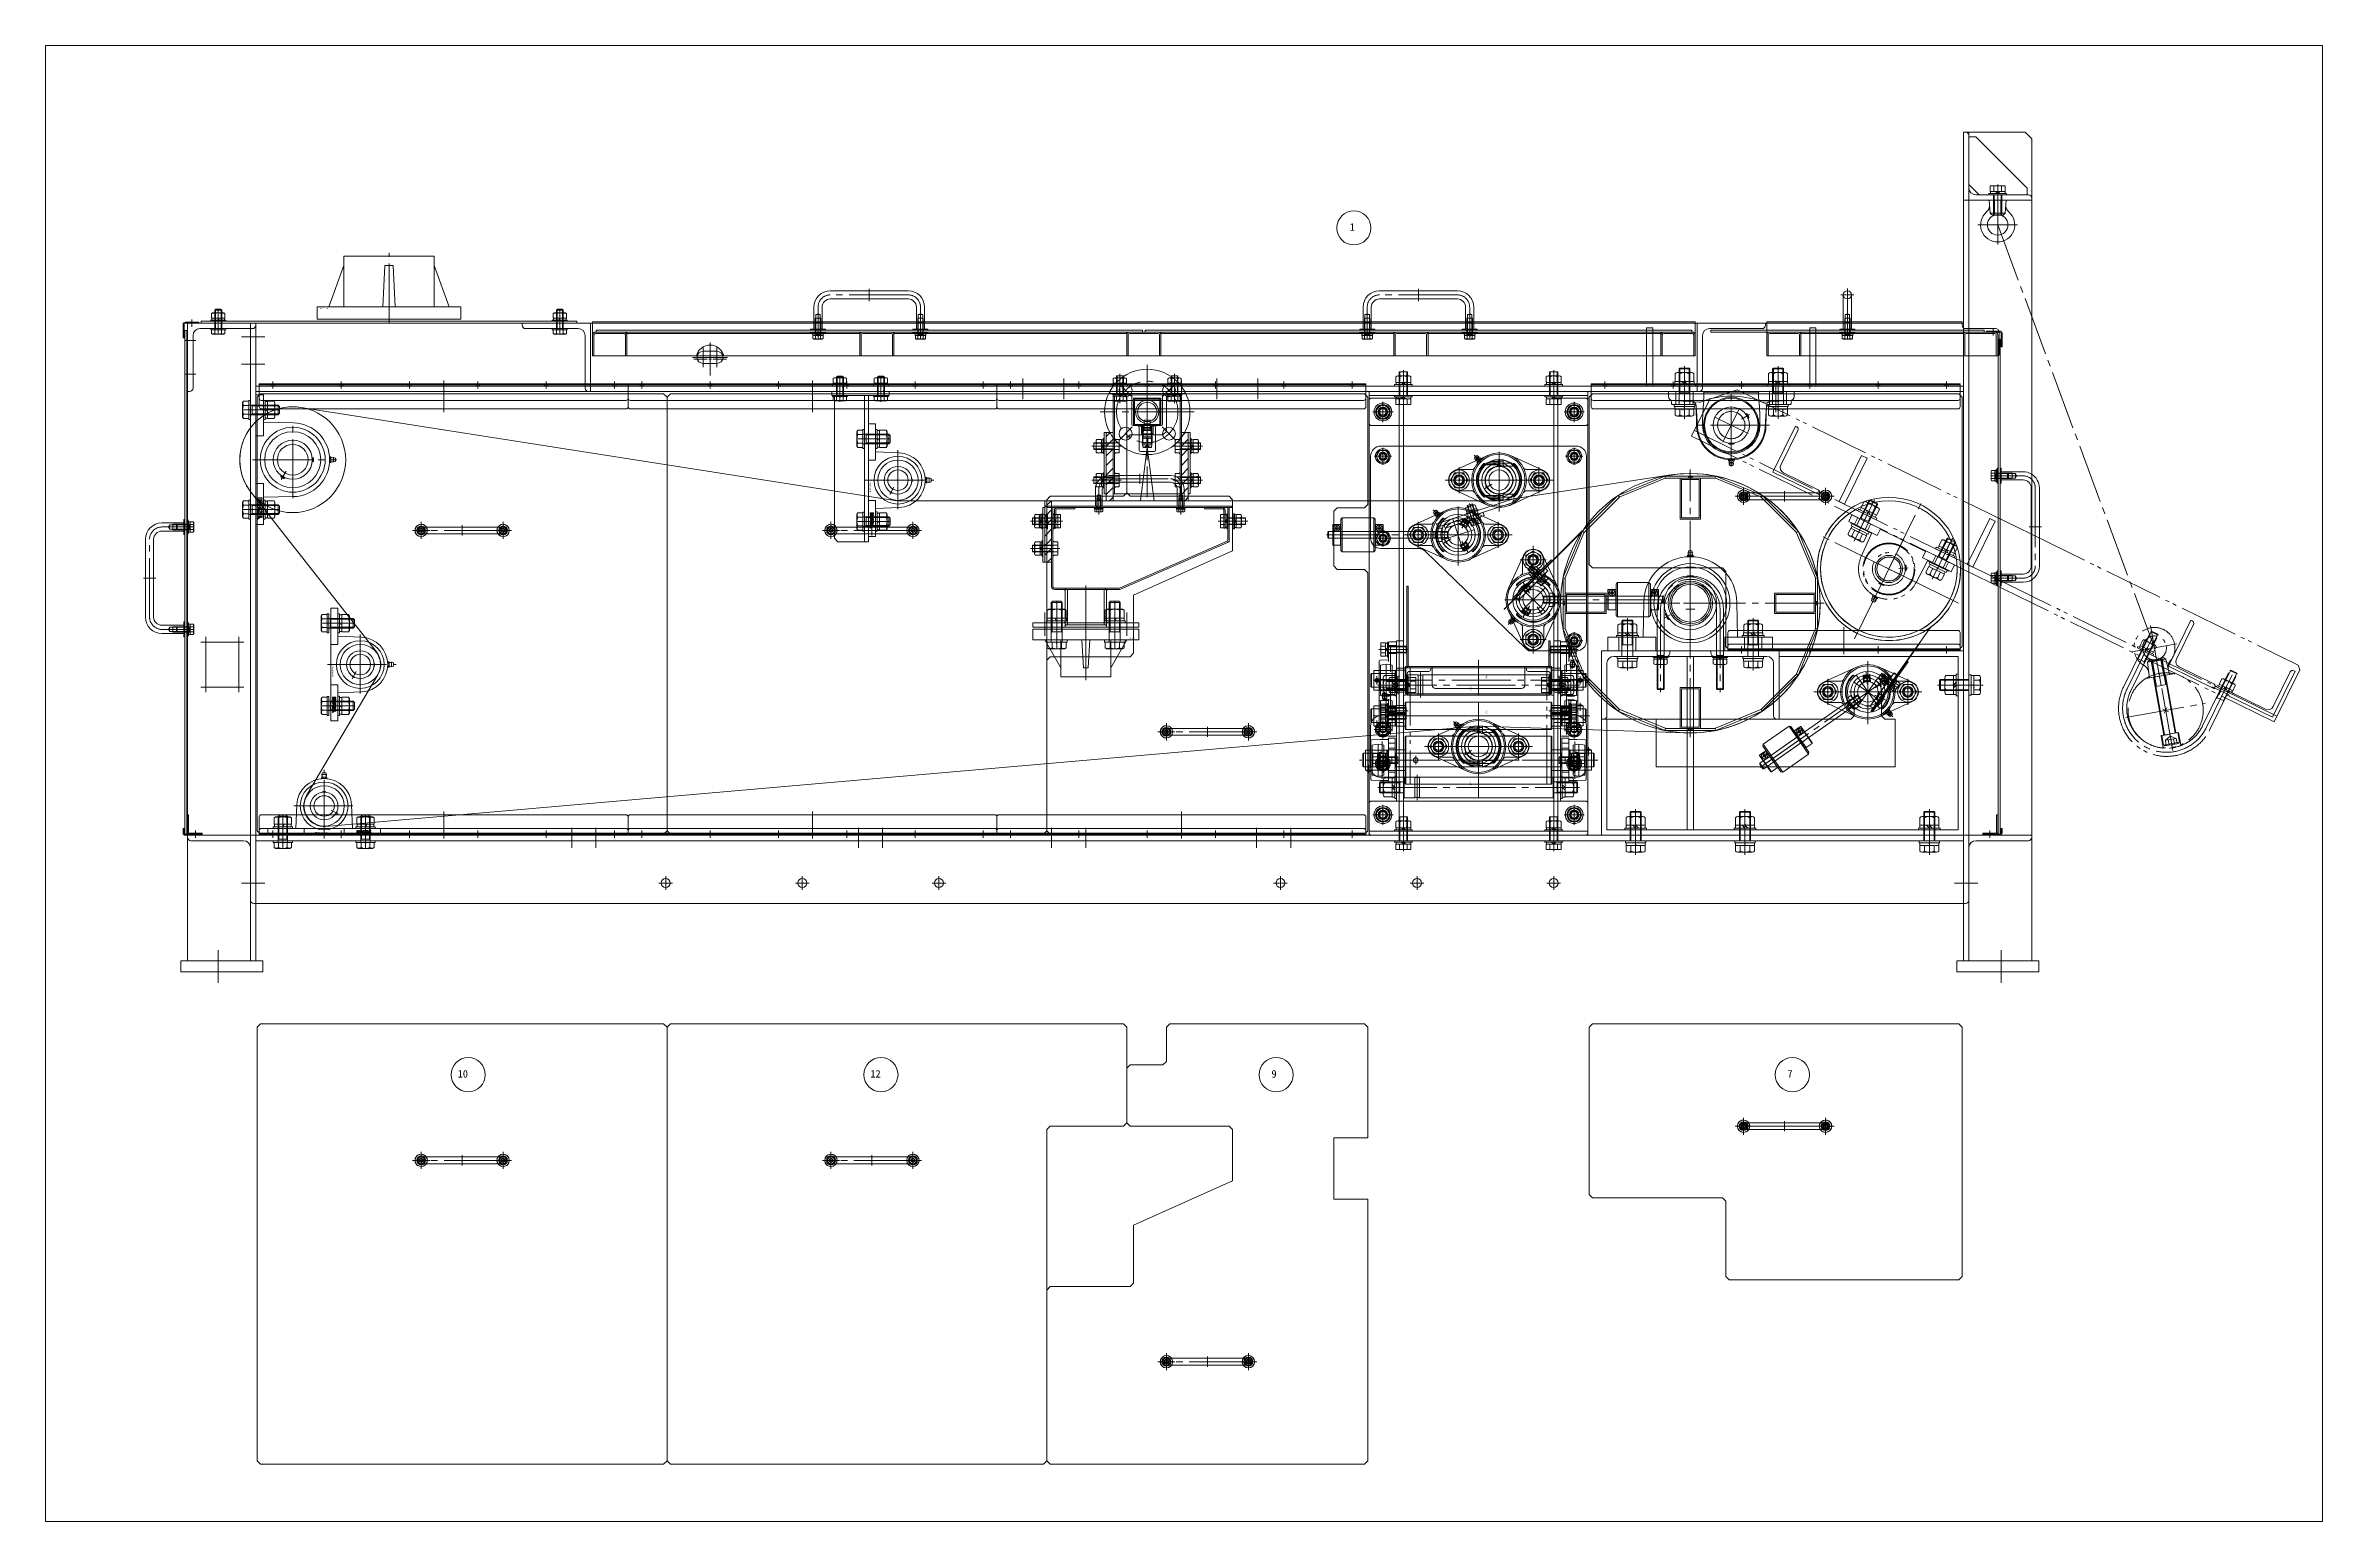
# Model space of a CAD drawing. Units: millimetres at full size. Extents: x -32787 to 32787, y -11878 to 14562.
# Drawn here: x -22822 to -19488, y 5583 to 7745 of the extents above; entities that cross this region are included whole.
import ezdxf
from ezdxf.enums import TextEntityAlignment as Align

# ---------------------------------------------------------------- set-up
doc = ezdxf.new("R2010")
doc.units = ezdxf.units.MM
doc.header["$LTSCALE"] = 9.6
doc.linetypes.add('CHAIN2', pattern=[12, 9, -1, 1, -1])
doc.linetypes.add('DOUBLE_CHAIN2', pattern=[12.8, 9, -1, 0.6, -0.6, 0.6, -1])
for name, color, linetype, lineweight in [('0-2_0', 2, 'Continuous', 9), ('0-3_05_CENTER', 2, 'CHAIN2', 9), ('0-4_04_HIDDEN', 7, 'Continuous', 9), ('0-5_10_DRAFT', 1, 'Continuous', 9), ('0-6_01_NORMAL', 134, 'Continuous', 9), ('0-7_01_外形線', 134, 'Continuous', 9), ('0-8_04_中心線', 4, 'CHAIN2', 9), ('0-9_03_かくれ線', 5, 'Continuous', 9), ('0-A_06_PHANTOM', 2, 'DOUBLE_CHAIN2', 9), ('0-B_02_細線', 6, 'Continuous', 9), ('0-D_10_補助線', 1, 'Continuous', 9), ('0-F_Defpoints', 134, 'Continuous', 9), ('1-2_07_寸法線', 3, 'Continuous', 9)]:
    doc.layers.add(name, color=color, linetype=linetype, lineweight=lineweight)
doc.styles.add('ＭＳ ゴシック', font='')
doc.styles.get('ＭＳ ゴシック').set_extended_font_data('MS Gothic')

# ---------------------------------------------------------------- blocks, each defined once
blk = doc.blocks.new('M14Nv_1_1_1')
at = {"layer": '0-2_0', "color": 134, "linetype": 'CHAIN2'}
for p, q in [((18.89, 0), (-18.89, 0)), ((0, -18.89), (0, 18.89))]:
    blk.add_line(p, q, dxfattribs=at)
at = {"layer": '0-2_0', "color": 134}
for p, q in [((-6.35, 10.999), (-12.7, 0)), ((-12.7, 0), (-6.35, -10.999)), ((6.35, 10.999), (-6.35, 10.999)), ((12.7, 0), (6.35, 10.999)), ((6.35, -10.999), (12.7, 0)), ((-6.35, -10.999), (6.35, -10.999))]:
    blk.add_line(p, q, dxfattribs=at)
for radius in [15, 10.999, 7, 5.5]:
    blk.add_circle((0, 0), radius, dxfattribs=at)
at = {"layer": '0-5_10_DRAFT', "style": 'ＭＳ ゴシック', "width": 0.6}
blk.add_text('Ｍ１４', height=1.1, dxfattribs=at).set_placement((0.387, 0.104), align=Align.BOTTOM_LEFT)
blk = doc.blocks.new('MUCAFL206a_1_1')
at = {"layer": '0-2_0', "linetype": 'CHAIN2'}
for p, q in [((-26.163, 26.163), (-36.487, 36.487)), ((0, -45), (0, 45)), ((-79, 0), (79, 0)), ((-58.5, -13), (-58.5, 13)), ((58.5, -13), (58.5, 13)), ((-20.785, -12), (-10.392, -6))]:
    blk.add_line(p, q, dxfattribs=at)
at = {"layer": '0-2_0'}
for p, q in [((-35.992, 32.598), (-32.598, 35.992)), ((-34.719, 30.052), (-30.052, 34.719)), ((-30.052, 34.719), (-32.598, 35.992)), ((-26.234, 31.95), (-16.752, 36.323)), ((64.991, 14.075), (16.752, 36.323)), ((-64.991, 14.075), (-32.94, 28.857)), ((-58.5, 15.5), (-40.666, 15.5)), ((-34.719, 30.052), (-35.992, 32.598)), ((-29.171, 33.13), (-33.13, 29.171)), ((-31.404, 25.688), (-32.294, 26.579)), ((-31.842, 27.555), (-27.555, 31.842)), ((-30.865, 28.008), (-29.975, 27.117)), ((-26.141, 30.428), (-30.428, 26.141)), ((-28.008, 30.865), (-27.117, 29.975)), ((-26.579, 32.294), (-25.688, 31.404)), ((-20.14, 23.546), (-20.79, 24.306)), ((-3, 20.027), (-3, 20.5)), ((-2.45, 20.101), (-2.45, 20.818)), ((2.134, 21), (-2.134, 21)), ((3, 20.5), (2.134, 21)), ((2.45, 20.101), (2.45, 20.818)), ((3, 20.027), (3, 20.5)), ((20.14, 23.546), (20.79, 24.306)), ((58.5, 15.5), (40.666, 15.5)), ((-64.991, -14.075), (-16.752, -36.323)), ((-58.5, -15.5), (-40.666, -15.5)), ((-20.14, -23.546), (-20.79, -24.306)), ((-18.843, -7.415), (-19.254, -7.652)), ((-19.254, -7.652), (-19.254, -8.652)), ((-19.254, -7.652), (-16.254, -12.848)), ((-18.633, -7.929), (-19.254, -8.287)), ((-19.254, -8.652), (-17.12, -12.348)), ((-16.254, -12.848), (-17.12, -12.348)), ((-16.183, -12.172), (-16.804, -12.531)), ((-15.843, -12.611), (-16.254, -12.848)), ((64.991, -14.075), (16.752, -36.323)), ((20.14, -23.546), (20.79, -24.306)), ((58.5, -15.5), (40.666, -15.5))]:
    blk.add_line(p, q, dxfattribs=at)
blk.add_lwpolyline([(3, 20.5), (-3, 20.5), (-2.134, 21)], dxfattribs=at)
for centre, radius in [((0, 0), 40), ((0, 0), 38), ((-58.5, 0), 8), ((0, 0), 30), ((0, 0), 20.25), ((0, 0), 15), ((58.5, 0), 8)]:
    blk.add_circle(centre, radius, dxfattribs=at)
for centre, radius, start, end in [((-33.243, 33.243), 1.587, 114.55499, 155.44501), ((-32.385, 32.385), 3.3, 17.94674, 45), ((-28.485, 33.649), 0.8, 197.94674, 240.21567), ((-58.5, 0), 15.5, 90, 270), ((-40.666, 21.5), 6, 270, 332.13491), ((-32.385, 32.385), 3.3, 225, 252.05326), ((-33.649, 28.485), 0.8, 29.78433, 72.05326), ((0, 0), 33, 132.33239, 227.66761), ((-38.162, 25.902), 6, 9.31982, 29.78433), ((-30.736, 26.45), 1.563, 94.73979, 175.26021), ((0, 0), 32, 130.5416, 229.4584), ((-31.533, 27.246), 1.563, 274.73979, 355.26021), ((-25.669, 25.669), 5.698, 114.22909, 155.77091), ((-32.313, 32.313), 5.698, 294.22909, 335.77091), ((-25.902, 38.162), 6, 240.21567, 260.68018), ((-26.45, 30.736), 1.563, 94.73979, 175.26021), ((-27.246, 31.533), 1.563, 274.73979, 355.26021), ((-21.55, 23.656), 1, 40.5416, 132.33239), ((-19.38, 24.196), 1, 220.5416, 308.69303), ((19.38, 24.196), 1, 231.30697, 319.4584), ((21.55, 23.656), 1, 47.66761, 139.4584), ((0, 0), 32, 310.5416, 49.4584), ((0, 0), 33, 312.33239, 47.66761), ((40.666, 21.5), 6, 207.86509, 270), ((58.5, 0), 15.5, 270, 90), ((-40.666, -21.5), 6, 27.86509, 90), ((-21.55, -23.656), 1, 227.66761, 319.4584), ((-19.38, -24.196), 1, 51.30697, 139.4584), ((19.38, -24.196), 1, 40.5416, 128.69303), ((21.55, -23.656), 1, 220.5416, 312.33239), ((40.666, -21.5), 6, 90, 152.13491)]:
    blk.add_arc(centre, radius, start, end, dxfattribs=at)
blk = doc.blocks.new('M10Nu_1_1_1')
at = {"layer": '0-2_0', "color": 134}
for p, q in [((-9.8, 0), (-9.8, 6.687)), ((-9.8, 0), (9.8, 0)), ((-7.35, 8), (7.35, 8)), ((-4.9, 0), (-4.9, 6.687)), ((4.9, 6.687), (4.9, 0)), ((9.8, 6.687), (9.8, 0))]:
    blk.add_line(p, q, dxfattribs=at)
at = {"layer": '0-2_0', "color": 134, "linetype": 'CHAIN2'}
blk.add_line((0, 8), (0, 0), dxfattribs=at)
at = {"layer": '0-2_0', "color": 134}
for centre, radius, start, end in [((-7.35, 5.058), 2.942, 33.626, 146.374), ((0, -1.8), 9.8, 60, 120), ((7.35, 5.058), 2.942, 33.626, 146.374)]:
    blk.add_arc(centre, radius, start, end, dxfattribs=at)
at = {"layer": '0-5_10_DRAFT', "style": 'ＭＳ ゴシック', "width": 0.6}
blk.add_text('Ｍ１０', height=0.9164, dxfattribs=at).set_placement((0.256, 0.117), align=Align.BOTTOM_LEFT)
blk = doc.blocks.new('A$C20721D5E_1_1_1')
at = {"layer": '0-2_0', "color": 134}
for p, q in [((-174, 5), (-174, -5)), ((-20, -5), (-20, 5)), ((0, 4.188), (-20, 4.188)), ((0, -4.188), (-20, -4.188))]:
    blk.add_line(p, q, dxfattribs=at)
blk.add_lwpolyline([(0, -5), (-174, -5), (-175, -4), (-175, 4), (-174, 5), (0, 5)], close=True, dxfattribs=at)
at = {"layer": '0-3_05_CENTER'}
blk.add_line((-177.274, 0), (2.616, 0), dxfattribs=at)
blk = doc.blocks.new('A$C61520A35_1_1_1')
at = {"layer": '0-2_0', "color": 134}
blk.add_line((-23.5, 8.529), (-23.5, -8.529), dxfattribs=at)
blk.add_circle((0, 0), 15, dxfattribs=at)
blk.add_arc((0, 0), 25, 199.94844, 160.05156, dxfattribs=at)
at = {"layer": '0-3_05_CENTER'}
for p, q in [((-29.392, 0), (29.392, 0)), ((0, 29.392), (0, -29.392)), ((5.593, 9.687), (14.437, 25.006)), ((5.593, -9.687), (14.437, -25.006))]:
    blk.add_line(p, q, dxfattribs=at)
at = {"layer": '0-4_04_HIDDEN'}
for p, q in [((-23.5, 5), (-14.142, 5)), ((-23.5, 4), (-14.457, 4)), ((7.917, 23.713), (2.741, 14.747)), ((8.875, 23.372), (3.764, 14.52)), ((15.803, 19.372), (10.693, 10.52)), ((16.578, 18.713), (11.401, 9.747)), ((-23.5, -4), (-14.457, -4)), ((-23.5, -5), (-14.142, -5)), ((7.917, -23.713), (2.741, -14.747)), ((8.875, -23.372), (3.764, -14.52)), ((15.803, -19.372), (10.693, -10.52)), ((16.578, -18.713), (11.401, -9.747))]:
    blk.add_line(p, q, dxfattribs=at)
blk = doc.blocks.new('SCS10-12a_1_1_1')
at = {"layer": '0-2_0'}
for p, q in [((0, 14.5), (0.5, 15)), ((0, 14.5), (0, -14.5)), ((0.5, 5), (0, 5.5)), ((0.5, 15), (0.5, -15)), ((0.5, 15), (11.5, 15)), ((0.5, 5), (11.5, 5)), ((11.5, 15), (11.5, -15)), ((11.5, 15), (12, 14.5)), ((12, 5.5), (11.5, 5)), ((12, 14.5), (12, -14.5)), ((0, -5.5), (0.5, -5)), ((0, -14.5), (0.5, -15)), ((0.5, -5), (11.5, -5)), ((0.5, -15), (11.5, -15)), ((4.241, -14.142), (7.759, -14.142)), ((11.5, -5), (12, -5.5)), ((12, -14.5), (11.5, -15))]:
    blk.add_line(p, q, dxfattribs=at)
at = {"layer": '0-2_0', "linetype": 'CHAIN2'}
for p, q in [((0.31, -10), (11.69, -10)), ((6, -4.31), (6, -15.69))]:
    blk.add_line(p, q, dxfattribs=at)
at = {"layer": '0-2_0'}
blk.add_circle((6, -10), 2.25, dxfattribs=at)
blk.add_arc((6, -10), 4.5, 293.00444, 246.99556, dxfattribs=at)
at = {"layer": '0-5_10_DRAFT'}
blk.add_line((0, 0), (12, 0), dxfattribs=at)
blk = doc.blocks.new('A$C21C31411_1_1_1')
at = {"layer": '0-2_0', "color": 134}
for p, q in [((-48, 25), (-48, -25)), ((-2, 25), (-2, -25))]:
    blk.add_line(p, q, dxfattribs=at)
blk.add_lwpolyline([(-48, -25), (-2, -25), (0, -23), (0, 23), (-2, 25), (-48, 25), (-50, 23), (-50, -23)], close=True, dxfattribs=at)
at = {"layer": '0-4_04_HIDDEN'}
for p, q in [((-50, 5.1), (0, 5.1)), ((-50, -5.1), (0, -5.1))]:
    blk.add_line(p, q, dxfattribs=at)
at = {"layer": '0-5_10_DRAFT'}
blk.add_line((-50, 0), (0, 0), dxfattribs=at)
blk = doc.blocks.new('MSSU10-12a_1_1_1')
at = {"layer": '0-3_05_CENTER'}
blk.add_line((2, 0), (-12, 0), dxfattribs=at)
at = {"layer": '0-4_04_HIDDEN', "color": 2}
for p, q in [((-10, 4.188), (-9.188, 5)), ((-10, 4.188), (-1.188, 4.188)), ((-6, 2.887), (-10, 2.887)), ((-10, 1.443), (-6, 1.443)), ((-9.188, 5), (-2, 5)), ((-9.188, 5), (-9.188, -5)), ((-6, 2.887), (-6, -2.887)), ((-4.333, 0), (-6, 2.887)), ((-4.333, 0), (-6, -2.887)), ((-2, 5), (-2, -5)), ((0, 3), (-1.732, 0)), ((0, -3), (-1.732, 0)), ((-10, -1.443), (-6, -1.443)), ((-10, -2.887), (-6, -2.887)), ((-10, -4.188), (-9.188, -5)), ((-9.188, -5), (-2, -5)), ((0, -3), (-2, -5))]:
    blk.add_line(p, q, dxfattribs=at)
for points in [[(-10, 4.188), (-10, -4.188), (-1.188, -4.188)], [(0, -3), (0, 3), (-2, 5)]]:
    blk.add_lwpolyline(points, dxfattribs=at)
blk = doc.blocks.new('A$C11F7754A_1_1_1')
at = {"layer": '0-2_0'}
for name, p in [('A$C20721D5E_1_1_1', (-15.5, 0)), ('A$C21C31411_1_1_1', (-121.5, 0)), ('A$C61520A35_1_1_1', (0, 0))]:
    blk.add_blockref(name, p, dxfattribs=at)
for name, p, rotation in [('SCS10-12a_1_1_1', (-171.5, 0), 180), ('M10Nu_1_1_1', (-23.5, 0), 90)]:
    blk.add_blockref(name, p, dxfattribs=dict(at, rotation=rotation))
at = {"layer": '0-2_0', "xscale": -1, "rotation": 180}
blk.add_blockref('SCS10-12a_1_1_1', (-121.5, 0), dxfattribs=at)
at = {"layer": '0-4_04_HIDDEN', "rotation": 240}
blk.add_blockref('MSSU10-12a_1_1_1', (7.5, 12.99), dxfattribs=at)
at = {"layer": '0-4_04_HIDDEN', "xscale": -1, "rotation": 300}
blk.add_blockref('MSSU10-12a_1_1_1', (7.5, -12.99), dxfattribs=at)
blk = doc.blocks.new('A$C32DA1F60_1_1_1')
at = {"layer": '0-4_04_HIDDEN'}
blk.add_lwpolyline([(-0.3, -50), (0, -50), (0, 100), (-0.3, 100)], close=True, dxfattribs=at)
at = {"layer": '0-5_10_DRAFT'}
for p, q in [((0, 2.5), (-0.3, 2.5)), ((0, 0), (-0.3, 0)), ((0, -2.5), (-0.3, -2.5))]:
    blk.add_line(p, q, dxfattribs=at)
blk = doc.blocks.new('A$C35C9035B_1_1_1')
at = {"layer": '0-3_05_CENTER'}
blk.add_line((-2.584, 0), (4.668, 0), dxfattribs=at)
at = {"layer": '0-4_04_HIDDEN'}
blk.add_lwpolyline([(2, 40), (0, 40), (0, -50), (2, -50)], close=True, dxfattribs=at)
blk = doc.blocks.new('A$C186E791B_1_1_1')
at = {"layer": '0-3_05_CENTER'}
for p, q in [((24.073, 0), (-24.073, 0)), ((0, -24.073), (0, 24.073)), ((24.073, 30), (10.922, 30))]:
    blk.add_line(p, q, dxfattribs=at)
at = {"layer": '0-4_04_HIDDEN'}
blk.add_lwpolyline([(15, -15), (20, -15), (20, 45), (15, 45)], close=True, dxfattribs=at)
blk.add_circle((0, 0), 15, dxfattribs=at)
at = {"layer": '0-4_04_HIDDEN', "color": 3}
for start, end in [(90, 103.55517), (256.42792, 270)]:
    blk.add_arc((15, -0.002), 7.036, start, end, dxfattribs=at)
blk = doc.blocks.new('A$C1E9F6952_1_1')
at = {"layer": '0-4_04_HIDDEN'}
blk.add_lwpolyline([(0.3, -50), (0, -50), (0, 70), (0.3, 70)], close=True, dxfattribs=at)
at = {"layer": '0-5_10_DRAFT'}
for p, q in [((0, 2.5), (0.3, 2.5)), ((0, 0), (0.3, 0)), ((0, -2.5), (0.3, -2.5))]:
    blk.add_line(p, q, dxfattribs=at)
blk = doc.blocks.new('A$C46CB4146_1_1_1')
at = {"layer": '0-4_04_HIDDEN'}
for p, q in [((-9, 1.2), (9, 1.2)), ((-9, 1.2), (-9, 0)), ((-9, 0), (9, 0)), ((-7.7, 3.2), (-7.7, 1.2)), ((7.7, 3.2), (-7.7, 3.2)), ((-7.506, 8.7), (7.506, 8.7)), ((-7.506, 3.2), (-7.506, 8.7)), ((-4, -21.8), (-4, 0)), ((-3.753, 3.2), (-3.753, 8.7)), ((-3.323, -21.8), (-3.323, 0)), ((0, 1.2), (-2, 3.2)), ((0, 3.2), (2, 1.2)), ((3.323, -21.8), (3.323, 0)), ((3.753, 3.2), (3.753, 8.7)), ((4, -21.8), (4, 0)), ((7.506, 3.2), (7.506, 8.7)), ((7.7, 1.2), (7.7, 3.2)), ((9, 0), (9, 1.2)), ((-4, -21.8), (4, -21.8))]:
    blk.add_line(p, q, dxfattribs=at)
at = {"layer": '0-4_04_HIDDEN', "linetype": 'CHAIN2'}
blk.add_line((0, -23.3), (0, 10.2), dxfattribs=at)
at = {"layer": '0-5_10_DRAFT', "style": 'ＭＳ ゴシック', "width": 1.8}
blk.add_text('BT-M8x25L,SW,PW', height=0.2199, dxfattribs=at).set_placement((2.973, 8.358), align=Align.BOTTOM_LEFT)
blk = doc.blocks.new('M8Nza_1_1_1')
at = {"layer": '0-4_04_HIDDEN'}
for p, q in [((-7.7, 3.2), (7.7, 3.2)), ((-7.7, 3.2), (-7.7, 1.2)), ((-7.5, 8.695), (-7.5, 3.2)), ((5.625, 9.7), (-5.625, 9.7)), ((-3.75, 3.2), (-3.75, 8.695)), ((0, 1.2), (-2, 3.2)), ((0, 3.2), (2, 1.2)), ((3.75, 8.695), (3.75, 3.2)), ((7.5, 3.2), (7.5, 8.695)), ((7.7, 3.2), (7.7, 1.2))]:
    blk.add_line(p, q, dxfattribs=at)
at = {"layer": '0-4_04_HIDDEN', "linetype": 'CHAIN2'}
blk.add_line((0, 9.7), (0, 0), dxfattribs=at)
at = {"layer": '0-4_04_HIDDEN'}
blk.add_lwpolyline([(-9, 1.2), (9, 1.2), (9, 0), (-9, 0)], close=True, dxfattribs=at)
for centre, radius, start, end in [((-5.625, 7.448), 2.252, 33.626, 146.374), ((0, 2.2), 7.5, 60, 120), ((5.625, 7.448), 2.252, 33.626, 146.374)]:
    blk.add_arc(centre, radius, start, end, dxfattribs=at)
at = {"layer": '0-5_10_DRAFT', "style": 'ＭＳ ゴシック', "width": 1.75}
blk.add_text('M8', height=0.7331, dxfattribs=at).set_placement((0.868, 3.273), align=Align.BOTTOM_LEFT)
blk = doc.blocks.new('A$C65AA1DB4_1_1')
at = {"layer": '0-4_04_HIDDEN', "xscale": -1}
blk.add_blockref('A$C32DA1F60_1_1_1', (20, 30), dxfattribs=at)
at = {"layer": '0-4_04_HIDDEN'}
for name, p in [('A$C35C9035B_1_1_1', (20.6, 30)), ('A$C1E9F6952_1_1', (20.3, 30)), ('A$C186E791B_1_1_1', (0, 0))]:
    blk.add_blockref(name, p, dxfattribs=at)
at = {"layer": '0-4_04_HIDDEN', "xscale": -1}
for name, p, rotation in [('A$C46CB4146_1_1_1', (22.6, 30), 270), ('M8Nza_1_1_1', (15, 30), 90)]:
    blk.add_blockref(name, p, dxfattribs=dict(at, rotation=rotation))
blk = doc.blocks.new('A$C78F27DA7_1_1')
at = {"layer": '0-2_0', "color": 134}
blk.add_line((-50, 6), (270, 6), dxfattribs=at)
blk.add_lwpolyline([(-50, 0), (270, 0), (270, 48), (268, 50), (-48, 50), (-50, 48)], close=True, dxfattribs=at)
for centre in [(-30, 30), (250, 30)]:
    blk.add_circle(centre, 7, dxfattribs=at)
at = {"layer": '0-3_05_CENTER'}
for p, q in [((-30, 18.814), (-30, 41.186)), ((250, 18.814), (250, 41.186)), ((-18.814, 30), (-41.186, 30)), ((0, -5.607), (0, 11.495)), ((220, -5.607), (220, 11.495)), ((238.814, 30), (261.186, 30))]:
    blk.add_line(p, q, dxfattribs=at)
blk = doc.blocks.new('M10Tz_1_1_1')
at = {"layer": '0-3_05_CENTER'}
for p, q in [((8.341, 0), (-8.341, 0)), ((0, -8.341), (0, 8.341))]:
    blk.add_line(p, q, dxfattribs=at)
at = {"layer": '0-4_04_HIDDEN'}
for radius in [5, 4]:
    blk.add_circle((0, 0), radius, dxfattribs=at)
blk = doc.blocks.new('A$C5B1B55C2_1_1')
at = {"layer": '0-3_05_CENTER'}
for p, q in [((-5, 578.814), (-5, 601.186)), ((6.186, 590), (-16.186, 590)), ((12.826, 190), (31.012, 190)), ((6.186, 0), (-16.186, 0)), ((-5, -11.186), (-5, 11.186))]:
    blk.add_line(p, q, dxfattribs=at)
at = {"layer": '0-4_04_HIDDEN'}
blk.add_line((19, -30), (19, 610), dxfattribs=at)
blk.add_lwpolyline([(-23, -30), (25, -30), (25, 610), (-23, 610), (-25, 608), (-25, -28)], close=True, dxfattribs=at)
for centre in [(-5, 590), (-5, 0)]:
    blk.add_circle(centre, 7, dxfattribs=at)
for p in [(-5, 525), (-5, 255), (-5, 125), (-5, 75)]:
    blk.add_blockref('M10Tz_1_1_1', p, dxfattribs=at)
blk = doc.blocks.new('A$C4744721D_1_1')
at = {"layer": '0-3_05_CENTER'}
for p, q in [((5, 578.814), (5, 601.186)), ((-6.186, 590), (16.186, 590)), ((-31.174, 190), (-12.988, 190)), ((-6.186, 0), (16.186, 0)), ((5, -11.186), (5, 11.186))]:
    blk.add_line(p, q, dxfattribs=at)
at = {"layer": '0-4_04_HIDDEN'}
blk.add_line((-19, -30), (-19, 610), dxfattribs=at)
blk.add_lwpolyline([(23, -30), (-25, -30), (-25, 610), (23, 610), (25, 608), (25, -28)], close=True, dxfattribs=at)
for centre in [(5, 590), (5, 0)]:
    blk.add_circle(centre, 7, dxfattribs=at)
at = {"layer": '0-4_04_HIDDEN', "xscale": -1}
for p in [(5, 525), (5, 405), (5, 125), (5, 75)]:
    blk.add_blockref('M10Tz_1_1_1', p, dxfattribs=at)
blk = doc.blocks.new('12b_1_1_1')
at = {"layer": '0-2_0', "color": 134, "linetype": 'CHAIN2'}
for p, q in [((14.766, 0), (-14.766, 0)), ((0, -14.766), (0, 14.766))]:
    blk.add_line(p, q, dxfattribs=at)
at = {"layer": '0-2_0', "color": 134}
for p, q in [((5.475, 9.483), (-5.475, 9.483)), ((-5.475, -9.483), (5.475, -9.483))]:
    blk.add_line(p, q, dxfattribs=at)
for points in [[(-5.475, 9.483), (-10.95, 0), (-5.475, -9.483)], [(5.475, -9.483), (10.95, 0), (5.475, 9.483)]]:
    blk.add_lwpolyline(points, dxfattribs=at)
for radius in [13, 10.75, 9.483, 6, 4.75]:
    blk.add_circle((0, 0), radius, dxfattribs=at)
at = {"layer": '0-5_10_DRAFT', "style": 'ＭＳ ゴシック', "width": 0.6}
blk.add_text('Ｍ１２', height=1.1, dxfattribs=at).set_placement((0.31, 0.093), align=Align.BOTTOM_LEFT)
blk = doc.blocks.new('M12Nza_1_1_1')
at = {"layer": '0-2_0', "color": 134}
for p, q in [((-10.95, 5), (-10.95, 13.533)), ((10.95, 5), (-10.95, 5)), ((-10.75, 2), (-10.75, 5)), ((-8.213, 15), (8.212, 15)), ((-5.475, 5), (-5.475, 13.533)), ((0, 2), (-3, 5)), ((0, 5), (3, 2)), ((5.475, 5), (5.475, 13.533)), ((10.75, 5), (10.75, 2)), ((10.95, 13.533), (10.95, 5))]:
    blk.add_line(p, q, dxfattribs=at)
at = {"layer": '0-2_0', "color": 134, "linetype": 'CHAIN2'}
blk.add_line((0, 0), (0, 15), dxfattribs=at)
at = {"layer": '0-2_0', "color": 134}
blk.add_lwpolyline([(-13, 2), (13, 2), (13, 0), (-13, 0)], close=True, dxfattribs=at)
for centre, radius, start, end in [((-8.213, 11.712), 3.288, 33.626, 146.374), ((0, 4.05), 10.95, 60, 120), ((8.212, 11.712), 3.288, 33.626, 146.374)]:
    blk.add_arc(centre, radius, start, end, dxfattribs=at)
at = {"layer": '0-5_10_DRAFT', "style": 'ＭＳ ゴシック', "width": 1.8}
blk.add_text('M12', height=1.1, dxfattribs=at).set_placement((0.31, 5.093), align=Align.BOTTOM_LEFT)
blk = doc.blocks.new('A$C15646C67_1_1_1')
at = {"layer": '0-2_0', "color": 134}
for p, q in [((-13, 2), (13, 2)), ((-13, 2), (-13, 0)), ((-13, 0), (13, 0)), ((-10.97, 13), (10.97, 13)), ((-10.97, 5), (-10.97, 13)), ((-10.97, 5), (10.97, 5)), ((-10.75, 5), (-10.75, 2)), ((-6, -35), (-6, 0)), ((-5.485, 5), (-5.485, 13)), ((-5.053, -35), (-5.053, 0)), ((0, 2), (-3, 5)), ((0, 5), (3, 2)), ((5.053, -35), (5.053, 0)), ((5.485, 5), (5.485, 13)), ((6, -35), (6, 0)), ((10.75, 2), (10.75, 5)), ((10.97, 5), (10.97, 13)), ((13, 0), (13, 2)), ((-6, -35), (6, -35))]:
    blk.add_line(p, q, dxfattribs=at)
at = {"layer": '0-2_0', "color": 134, "linetype": 'CHAIN2'}
blk.add_line((0, -37.067), (0, 15.081), dxfattribs=at)
at = {"layer": '0-5_10_DRAFT', "style": 'ＭＳ ゴシック', "width": 1.8}
blk.add_text('BT-M12x40L,SW,PW', height=0.2199, dxfattribs=at).set_placement((6.26, 12.658), align=Align.BOTTOM_LEFT)
blk = doc.blocks.new('A$C6FDC4AF3_1_1_1')
at = {"layer": '0-3_05_CENTER'}
for p, q in [((0, -45.599), (0, 45.599)), ((45.599, 0), (-45.599, 0))]:
    blk.add_line(p, q, dxfattribs=at)
at = {"layer": '0-4_04_HIDDEN'}
for radius in [40, 30.5, 20.5]:
    blk.add_circle((0, 0), radius, dxfattribs=at)
blk = doc.blocks.new('A$C6A332CFA_1_1_1')
at = {"layer": '0-4_04_HIDDEN'}
for radius in [30, 20]:
    blk.add_circle((0, 0), radius, dxfattribs=at)
at = {"layer": '0-5_10_DRAFT'}
for p, q in [((0, -34.464), (0, 34.464)), ((34.464, 0), (-34.464, 0))]:
    blk.add_line(p, q, dxfattribs=at)
at = {"layer": '0-6_01_NORMAL'}
blk.add_circle((0, 0), 15, dxfattribs=at)
blk = doc.blocks.new('SCSPJ40-12a_1_1')
at = {"layer": '0-3_05_CENTER'}
for p, q in [((-32.302, 0), (32.302, 0)), ((-19.189, 25), (19.189, 25)), ((0, 32.302), (0, -32.302)), ((-19.189, -25), (19.189, -25))]:
    blk.add_line(p, q, dxfattribs=at)
at = {"layer": '0-4_04_HIDDEN', "color": 2}
for p, q in [((-19.843, 22.5), (-1, 22.5)), ((-19.201, 23.05), (-1, 23.05)), ((-13.179, 26.95), (-1, 26.95)), ((-11.99, 27.5), (-1, 27.5)), ((-1, 19.975), (-1, 29.983)), ((1, 19.975), (1, 29.983)), ((1, 27.75), (6, 27.75)), ((1, 22.25), (6, 22.25)), ((6, 20.5), (6, 29.394)), ((6, 20.5), (21.903, 20.5)), ((-19.843, -22.5), (-1, -22.5)), ((-19.201, -23.05), (-1, -23.05)), ((-13.179, -26.95), (-1, -26.95)), ((-11.99, -27.5), (-1, -27.5)), ((-1, -19.975), (-1, -29.983)), ((1, -19.975), (1, -29.983)), ((1, -22.25), (6, -22.25)), ((1, -27.75), (6, -27.75)), ((6, -20.5), (6, -29.394)), ((6, -20.5), (21.903, -20.5))]:
    blk.add_line(p, q, dxfattribs=at)
for radius, start, end in [(30, 91.91021, 268.08979), (20, 92.86598, 267.13403), (30, 271.91021, 88.08979), (20, 272.86599, 87.13401)]:
    blk.add_arc((0, 0), radius, start, end, dxfattribs=at)
blk = doc.blocks.new('A$C235153E3_1_1')
at = {"layer": '0-4_04_HIDDEN'}
for name in ['A$C6FDC4AF3_1_1_1', 'A$C6A332CFA_1_1_1', 'SCSPJ40-12a_1_1']:
    blk.add_blockref(name, (0, 0), dxfattribs=at)
blk = doc.blocks.new('A$C42DA0E90_1_1')
at = {"layer": '0-2_0', "color": 134}
for p, q in [((283, 5), (-3, 5)), ((-18, -10), (-18, -70)), ((-6, -12), (-6, -18)), ((6, -18), (6, -12)), ((274, -18), (274, -12)), ((286, -12), (286, -18)), ((298, -70), (298, -10)), ((-6, -68), (-6, -62)), ((6, -62), (6, -68)), ((274, -62), (274, -68)), ((286, -68), (286, -62)), ((-3, -85), (283, -85))]:
    blk.add_line(p, q, dxfattribs=at)
for centre, radius in [((81.5, -40), 8), ((140, -40), 25), ((198.5, -40), 8)]:
    blk.add_circle(centre, radius, dxfattribs=at)
for centre, radius, start, end in [((-3, -10), 15, 90, 180), ((283, -10), 15, 0, 90), ((0, -12), 6, 0, 180), ((0, -18), 6, 180, 0), ((280, -12), 6, 0, 180), ((280, -18), 6, 180, 0), ((0, -62), 6, 0, 180), ((280, -62), 6, 0, 180), ((-3, -70), 15, 180, 270), ((0, -68), 6, 180, 0), ((280, -68), 6, 180, 0), ((283, -70), 15, 270, 0)]:
    blk.add_arc(centre, radius, start, end, dxfattribs=at)
at = {"layer": '0-3_05_CENTER'}
for p, q in [((10.902, -12), (-10.902, -12)), ((10.902, -15), (-10.902, -15)), ((10.902, -18), (-10.902, -18)), ((0, -28.227), (0, -1.773)), ((81.5, -52.341), (81.5, -27.659)), ((140, -72.045), (140, -7.955)), ((198.5, -52.341), (198.5, -27.659)), ((269.098, -12), (290.902, -12)), ((269.098, -15), (290.902, -15)), ((269.098, -18), (290.902, -18)), ((280, -28.227), (280, -1.773)), ((10.902, -62), (-10.902, -62)), ((10.902, -65), (-10.902, -65)), ((0, -51.773), (0, -78.227)), ((93.841, -40), (69.159, -40)), ((172.045, -40), (107.955, -40)), ((210.841, -40), (186.159, -40)), ((269.098, -62), (290.902, -62)), ((269.098, -65), (290.902, -65)), ((280, -51.773), (280, -78.227)), ((10.902, -68), (-10.902, -68)), ((269.098, -68), (290.902, -68))]:
    blk.add_line(p, q, dxfattribs=at)
blk = doc.blocks.new('A$C491655AE_1_1_1')
at = {"layer": '0-2_0', "color": 134, "linetype": 'CHAIN2'}
for p, q in [((-12.636, 0), (12.636, 0)), ((0, -12.636), (0, 12.636))]:
    blk.add_line(p, q, dxfattribs=at)
at = {"layer": '0-2_0', "color": 134}
blk.add_lwpolyline([(4.908, -8.5), (-4.908, -8.5), (-9.815, 0), (-4.908, 8.5), (4.908, 8.5), (9.815, 0)], close=True, dxfattribs=at)
for radius in [11, 9.25]:
    blk.add_circle((0, 0), radius, dxfattribs=at)
at = {"layer": '0-5_10_DRAFT', "style": 'ＭＳ ゴシック', "width": 1.9}
blk.add_text('BT-M10', height=0.2199, dxfattribs=at).set_placement((-0.704, -0.537), align=Align.BOTTOM_LEFT)
blk = doc.blocks.new('A$C3D660C7D_1_1')
at = {"layer": '0-2_0'}
for name, p in [('A$C42DA0E90_1_1', (-280, 65)), ('MUCAFL206a_1_1', (-139.999, 25)), ('A$C491655AE_1_1_1', (-280, 50)), ('M14Nv_1_1_1', (-198.499, 25)), ('M14Nv_1_1_1', (-81.499, 25)), ('A$C491655AE_1_1_1', (0, 50)), ('A$C491655AE_1_1_1', (-280, 0)), ('A$C491655AE_1_1_1', (0, 0))]:
    blk.add_blockref(name, p, dxfattribs=at)
at = {"layer": '0-4_04_HIDDEN'}
blk.add_blockref('A$C235153E3_1_1', (-139.999, 25), dxfattribs=at)
blk = doc.blocks.new('A$C782964B4_1_1')
at = {"layer": '0-2_0', "color": 134}
for p, q in [((-18, -270), (-18, 0)), ((-3, 15), (283, 15)), ((298, 0), (298, -120)), ((217.638, -139.221), (71.362, -280.779)), ((283, -135), (228.07, -135)), ((60.93, -285), (-3, -285))]:
    blk.add_line(p, q, dxfattribs=at)
for centre, radius in [((0, 0), 6), ((280, 0), 6), ((51.5, -35.001), 8), ((110, -35.001), 25), ((168.5, -35.001), 8), ((170, -115), 25), ((111.5, -115), 8), ((228.5, -115), 8), ((280, -120), 6), ((60, -151.5), 8), ((60, -210), 25), ((0, -270), 6), ((60, -268.5), 8)]:
    blk.add_circle(centre, radius, dxfattribs=at)
for centre, start, end in [((-3, 0), 90, 180), ((283, 0), 0, 90), ((283, -120), 270, 0), ((228.07, -150), 90, 134.06081), ((-3, -270), 180, 270), ((60.93, -270), 270, 314.06081)]:
    blk.add_arc(centre, 15, start, end, dxfattribs=at)
at = {"layer": '0-3_05_CENTER'}
for p, q in [((10.902, 0), (-10.902, 0)), ((0, -10.902), (0, 10.902)), ((290.902, 0), (269.098, 0)), ((280, -10.902), (280, 10.902)), ((51.5, -47.342), (51.5, -22.659)), ((110, -67.045), (110, -2.956)), ((168.5, -47.342), (168.5, -22.659)), ((63.841, -35.001), (39.159, -35.001)), ((142.045, -35.001), (77.955, -35.001)), ((180.841, -35.001), (156.159, -35.001)), ((170, -147.045), (170, -82.955)), ((123.841, -115), (99.159, -115)), ((111.5, -127.341), (111.5, -102.659)), ((202.045, -115), (137.955, -115)), ((240.841, -115), (216.159, -115)), ((228.5, -127.341), (228.5, -102.659)), ((290.902, -120), (269.098, -120)), ((280, -130.902), (280, -109.098)), ((47.659, -151.5), (72.341, -151.5)), ((60, -163.841), (60, -139.159)), ((60, -242.045), (60, -177.955)), ((92.045, -210), (27.955, -210)), ((0, -280.902), (0, -259.098)), ((60, -280.841), (60, -256.159)), ((10.902, -270), (-10.902, -270)), ((47.659, -268.5), (72.341, -268.5))]:
    blk.add_line(p, q, dxfattribs=at)
at = {"layer": '0-5_10_DRAFT'}
for points in [[(228.07, -135), (222, -135), (217.638, -139.221)], [(71.362, -280.779), (67, -285), (60.93, -285)]]:
    blk.add_lwpolyline(points, dxfattribs=at)
blk = doc.blocks.new('A$C5CDF3BFA_1_1_1')
at = {"layer": '0-2_0'}
for name, p in [('A$C20721D5E_1_1_1', (-15.5, 0)), ('A$C21C31411_1_1_1', (-121.5, 0)), ('A$C61520A35_1_1_1', (0, 0))]:
    blk.add_blockref(name, p, dxfattribs=at)
for name, p, rotation in [('SCS10-12a_1_1_1', (-171.5, 0), 180), ('M10Nu_1_1_1', (-23.5, 0), 90)]:
    blk.add_blockref(name, p, dxfattribs=dict(at, rotation=rotation))
at = {"layer": '0-2_0', "xscale": -1, "rotation": 180}
blk.add_blockref('SCS10-12a_1_1_1', (-121.5, 0), dxfattribs=at)
at = {"layer": '0-4_04_HIDDEN', "rotation": 240}
blk.add_blockref('MSSU10-12a_1_1_1', (7.5, 12.99), dxfattribs=at)
at = {"layer": '0-4_04_HIDDEN', "xscale": -1, "rotation": 300}
blk.add_blockref('MSSU10-12a_1_1_1', (7.5, -12.99), dxfattribs=at)
blk = doc.blocks.new('A$C65094F12_1_1_1')
at = {"layer": '0-3_05_CENTER'}
blk.add_line((4.584, 30), (-2.668, 30), dxfattribs=at)
at = {"layer": '0-4_04_HIDDEN'}
blk.add_lwpolyline([(0, 60), (2, 60), (2, -20), (0, -20)], close=True, dxfattribs=at)
blk = doc.blocks.new('A$C49C069C0_1_1_1')
at = {"layer": '0-4_04_HIDDEN'}
blk.add_lwpolyline([(0, -40), (0.3, -40), (0.3, 122), (0, 122)], close=True, dxfattribs=at)
at = {"layer": '0-5_10_DRAFT'}
for p, q in [((0, 32.5), (0.3, 32.5)), ((0.3, 30), (0, 30)), ((0, 27.5), (0.3, 27.5))]:
    blk.add_line(p, q, dxfattribs=at)
blk = doc.blocks.new('A$C50BC7FF8_1_1')
at = {"layer": '0-4_04_HIDDEN'}
blk.add_lwpolyline([(0, -20), (0.3, -20), (0.3, 90), (0, 90)], close=True, dxfattribs=at)
at = {"layer": '0-5_10_DRAFT'}
for p, q in [((0, 32.5), (0.3, 32.5)), ((0, 30), (0.3, 30)), ((0, 27.5), (0.3, 27.5))]:
    blk.add_line(p, q, dxfattribs=at)
blk = doc.blocks.new('A$C536C65C4_1_1')
at = {"layer": '0-3_05_CENTER'}
for p, q in [((24.073, 0), (-24.073, 0)), ((0, -24.073), (0, 24.073)), ((24.073, 30), (10.922, 30))]:
    blk.add_line(p, q, dxfattribs=at)
at = {"layer": '0-4_04_HIDDEN'}
blk.add_lwpolyline([(15, -15), (20, -15), (20, 45), (15, 45)], close=True, dxfattribs=at)
blk.add_circle((0, 0), 15, dxfattribs=at)
at = {"layer": '0-4_04_HIDDEN', "color": 3}
for start, end in [(90, 103.55517), (256.42792, 270)]:
    blk.add_arc((15, -0.002), 7.036, start, end, dxfattribs=at)
blk = doc.blocks.new('A$C76E05162_1_1')
at = {"layer": '0-4_04_HIDDEN'}
for name, p in [('A$C49C069C0_1_1_1', (20, 0)), ('A$C50BC7FF8_1_1', (20.3, 0)), ('A$C536C65C4_1_1', (0, 0)), ('A$C65094F12_1_1_1', (20.6, 0))]:
    blk.add_blockref(name, p, dxfattribs=at)
for name, p, rotation in [('A$C46CB4146_1_1_1', (15, 30), 90), ('M8Nza_1_1_1', (22.6, 30), 270)]:
    blk.add_blockref(name, p, dxfattribs=dict(at, rotation=rotation))
blk = doc.blocks.new('A$C3A127D00_1_1_1')
at = {"layer": '0-3_05_CENTER'}
for p, q in [((9.77, 37.5), (-4.881, 37.5)), ((9.77, 22.5), (-4.881, 22.5))]:
    blk.add_line(p, q, dxfattribs=at)
at = {"layer": '0-4_04_HIDDEN'}
blk.add_lwpolyline([(0, -25), (5, -25), (5, 95), (0, 90)], close=True, dxfattribs=at)
at = {"layer": '0-5_10_DRAFT'}
blk.add_line((5, 30), (-0.001, 30), dxfattribs=at)
blk = doc.blocks.new('A$C45A45A3F_1_1')
at = {"layer": '0-4_04_HIDDEN'}
for name, p, rotation in [('A$C3A127D00_1_1_1', (6.209, 19.012), 71.91268), ('A$C186E791B_1_1_1', (0, 0), 71.91268), ('A$C46CB4146_1_1_1', (-23.861, 23.573), 161.91268), ('M8Nza_1_1_1', (-20.756, 33.078), 341.91268)]:
    blk.add_blockref(name, p, dxfattribs=dict(at, rotation=rotation))
blk = doc.blocks.new('A$C46AA3686_1_1')
at = {"layer": '0-2_0', "xscale": -1}
for name, p in [('A$C782964B4_1_1', (0, 0)), ('A$C5CDF3BFA_1_1_1', (-60, -210))]:
    blk.add_blockref(name, p, dxfattribs=at)
at = {"layer": '0-2_0'}
for name, p in [('A$C491655AE_1_1_1', (-280, 0)), ('MUCAFL206a_1_1', (-110, -35.001)), ('A$C491655AE_1_1_1', (0, 0)), ('M14Nv_1_1_1', (-168.5, -35.001)), ('M14Nv_1_1_1', (-51.5, -35.001)), ('A$C5CDF3BFA_1_1_1', (-170, -115)), ('MUCAFL206a_1_1', (-170, -115)), ('M14Nv_1_1_1', (-228.5, -115)), ('M14Nv_1_1_1', (-111.5, -115)), ('A$C491655AE_1_1_1', (-280, -120)), ('A$C491655AE_1_1_1', (0, -270))]:
    blk.add_blockref(name, p, dxfattribs=at)
at = {"layer": '0-2_0', "rotation": 90}
for name, p in [('MUCAFL206a_1_1', (-60, -210)), ('M14Nv_1_1_1', (-60, -151.5)), ('M14Nv_1_1_1', (-60, -268.5))]:
    blk.add_blockref(name, p, dxfattribs=at)
at = {"layer": '0-4_04_HIDDEN'}
blk.add_blockref('A$C235153E3_1_1', (-110, -35.001), dxfattribs=at)
at = {"layer": '0-4_04_HIDDEN', "xscale": -1}
for name, p, rotation in [('A$C45A45A3F_1_1', (-170, -115), 359.87682), ('A$C76E05162_1_1', (-60, -210), 315.02704)]:
    blk.add_blockref(name, p, dxfattribs=dict(at, rotation=rotation))
blk = doc.blocks.new('A$C2C616A1E_1_1')
at = {"layer": '0-2_0', "color": 134}
for p, q in [((-270, 602), (-270, 48)), ((50, 602), (50, 48)), ((-220, 570), (-220, 600)), ((0, 570), (0, 600)), ((-220, 420), (-220, 175)), ((0, 175), (0, 290)), ((-220, 50), (-220, 85)), ((0, 50), (0, 85))]:
    blk.add_line(p, q, dxfattribs=at)
at = {"layer": '0-2_0', "rotation": 180}
for name, p in [('A$C15646C67_1_1_1', (-220, 644)), ('A$C15646C67_1_1_1', (0, 644)), ('12b_1_1_1', (-250, 620)), ('12b_1_1_1', (30, 620)), ('A$C15646C67_1_1_1', (-220, -8)), ('A$C15646C67_1_1_1', (0, -8))]:
    blk.add_blockref(name, p, dxfattribs=at)
at = {"layer": '0-2_0'}
for name, p in [('M12Nza_1_1_1', (-220, 658)), ('M12Nza_1_1_1', (0, 658)), ('A$C46AA3686_1_1', (30, 555)), ('A$C3D660C7D_1_1', (30, 105)), ('A$C78F27DA7_1_1', (-220, 0)), ('12b_1_1_1', (-250, 30)), ('12b_1_1_1', (30, 30)), ('M12Nza_1_1_1', (-220, 6)), ('M12Nza_1_1_1', (0, 6))]:
    blk.add_blockref(name, p, dxfattribs=at)
at = {"layer": '0-2_0', "xscale": -1, "rotation": 180}
blk.add_blockref('A$C78F27DA7_1_1', (-220, 650), dxfattribs=at)
at = {"layer": '0-4_04_HIDDEN', "xscale": -1}
for name, p in [('A$C4744721D_1_1', (-245, 30)), ('A$C5B1B55C2_1_1', (25, 30))]:
    blk.add_blockref(name, p, dxfattribs=at)
blk = doc.blocks.new('M16Nza_1_1_1')
at = {"layer": '0-2_0', "color": 134}
for p, q in [((-13.85, 17.744), (-13.85, 6.6)), ((-10.387, 19.6), (10.387, 19.6)), ((-6.925, 6.6), (-6.925, 17.744)), ((-4, 6.6), (0, 2.6)), ((0, 6.6), (4, 2.6)), ((6.925, 17.744), (6.925, 6.6)), ((13.85, 6.6), (13.85, 17.744)), ((14, 6.6), (14, 2.6))]:
    blk.add_line(p, q, dxfattribs=at)
at = {"layer": '0-2_0', "color": 134, "linetype": 'CHAIN2'}
blk.add_line((0, 0), (0, 19.6), dxfattribs=at)
at = {"layer": '0-2_0', "color": 134}
blk.add_lwpolyline([(-16, 2.6), (16, 2.6), (16, 0), (-16, 0)], close=True, dxfattribs=at)
blk.add_lwpolyline([(-14, 2.6), (-14, 6.6), (14, 6.6)], dxfattribs=at)
for centre, radius, start, end in [((-10.387, 15.442), 4.158, 33.626, 146.374), ((0, 5.75), 13.85, 60, 120), ((10.387, 15.442), 4.158, 33.626, 146.374)]:
    blk.add_arc(centre, radius, start, end, dxfattribs=at)
at = {"layer": '0-5_10_DRAFT', "style": 'ＭＳ ゴシック', "width": 0.6}
blk.add_text('Ｍ１６', height=1.257, dxfattribs=at).set_placement((0.41, 6.782), align=Align.BOTTOM_LEFT)
blk = doc.blocks.new('A$C5136444F_1_1_1')
at = {"layer": '0-2_0', "color": 134}
for p, q in [((-15, 0), (-15, 3)), ((-15, 3), (15, 3)), ((-15, 0), (15, 0)), ((-14, 3), (-14, 7)), ((-14, 7), (14, 7)), ((-13.85, 15.144), (-13.85, 7)), ((-10.387, 17), (10.387, 17)), ((-8, 0), (-8, -51.918)), ((-6.925, 7), (-6.925, 15.144)), ((0.728, 3), (-0.728, 7)), ((6.925, 15.144), (6.925, 7)), ((8, 0), (8, -51.918)), ((13.85, 7), (13.85, 15.144)), ((14, 7), (14, 3)), ((15, 3), (15, 0)), ((8, -17), (-8, -17)), ((-6.917, -17), (-6.917, -53)), ((6.918, -17), (6.918, -53))]:
    blk.add_line(p, q, dxfattribs=at)
at = {"layer": '0-2_0', "color": 134, "linetype": 'CHAIN2'}
blk.add_line((0, 20.915), (0, -56), dxfattribs=at)
at = {"layer": '0-2_0', "color": 134}
for points in [[(8, -51.918), (-8, -51.918), (-6.918, -53)], [(8, -51.918), (6.918, -53), (-6.917, -53)]]:
    blk.add_lwpolyline(points, dxfattribs=at)
for centre, radius, start, end in [((-10.387, 12.842), 4.158, 33.626, 146.374), ((0, 3.15), 13.85, 60, 120), ((10.387, 12.842), 4.158, 33.626, 146.374)]:
    blk.add_arc(centre, radius, start, end, dxfattribs=at)
at = {"layer": '0-5_10_DRAFT', "style": 'ＭＳ ゴシック', "width": 1.5}
blk.add_text('M16x60', height=0.7331, dxfattribs=at).set_placement((0.41, 7.482), align=Align.BOTTOM_LEFT)
blk = doc.blocks.new('MUCAP208Ja_1_1')
at = {"layer": '0-2_0'}
for p, q in [((-4.041, 100.37), (-4.041, 101.63)), ((-3.3, 105.8), (-2.4, 108.5)), ((-3.3, 105.8), (3.3, 105.8)), ((-2.8, 104.054), (2.8, 104.054)), ((-2.4, 108.5), (2.4, 108.5)), ((-2.021, 101.63), (-2.021, 100.37)), ((2.021, 101.63), (2.021, 100.37)), ((3.3, 105.8), (2.4, 108.5)), ((4.041, 101.63), (4.041, 100.37)), ((-4, 76.6), (-2.961, 77.2)), ((4, 76.6), (-4, 76.6)), ((-4, 75.396), (-4, 76.6)), ((-3.45, 75.474), (-3.45, 76.918)), ((3.031, 100), (-3.031, 100)), ((2.961, 77.2), (-2.961, 77.2)), ((4, 76.6), (2.961, 77.2)), ((3.45, 75.474), (3.45, 76.918)), ((4, 75.396), (4, 76.6)), ((-51.456, 20.955), (-50.787, 50.355)), ((-51.401, 20.646), (-49.502, 52.181)), ((-24.687, 39.566), (-25.729, 38.964)), ((-24.479, 39.051), (-25.729, 38.329)), ((-25.729, 38.964), (-21.729, 32.036)), ((-25.729, 38.964), (-25.729, 37.764)), ((-25.729, 37.764), (-22.768, 32.636)), ((51.401, 20.646), (49.502, 52.181)), ((51.456, 20.955), (50.787, 50.355)), ((-92, 7.336), (-92, 0)), ((-92, 0), (-41, 0)), ((-87.5, 18), (-87.5, 14.53)), ((-86.5, 19), (-53.455, 19)), ((-86.346, 13.326), (-46.346, 15.634)), ((-41, 0), (-40, 1)), ((-40, 9.644), (-40, 1)), ((-40, 1), (40, 1)), ((-21.729, 32.036), (-22.768, 32.636)), ((-21.029, 33.075), (-22.279, 32.353)), ((-20.687, 32.638), (-21.729, 32.036)), ((40, 9.644), (40, 1)), ((41, 0), (40, 1)), ((92, 0), (41, 0)), ((86.346, 13.326), (46.346, 15.634)), ((86.5, 19), (53.455, 19)), ((87.5, 18), (87.5, 14.53)), ((92, 7.336), (92, 0))]:
    blk.add_line(p, q, dxfattribs=at)
for radius in [40.5, 39.25, 26.5, 20]:
    blk.add_circle((0, 49.2), radius, dxfattribs=at)
for centre, radius, start, end in [((-3.031, 100.437), 1.563, 49.73979, 130.26021), ((-3.031, 101.563), 1.563, 229.73979, 310.26021), ((0, 105.8), 3.3, 180, 208.06161), ((-8.789, 104.424), 6, 336.17154, 353.89834), ((-3.618, 103.871), 0.8, 353.89834, 28.06161), ((0, 96.302), 5.698, 69.22909, 110.77091), ((0, 105.698), 5.698, 249.22909, 290.77091), ((0, 107.013), 1.587, 69.55499, 110.44501), ((3.031, 100.437), 1.563, 49.73979, 130.26021), ((3.031, 101.563), 1.563, 229.73979, 310.26021), ((3.618, 103.871), 0.8, 151.93839, 186.10166), ((8.789, 104.424), 6, 186.10166, 203.82846), ((0, 105.8), 3.3, 331.93839, 0), ((0, 49.2), 50.8, 1.3029, 178.6971), ((0, 49.2), 49.591, 3.44631, 176.55369), ((0, 49.2), 42, 0, 180), ((350.172, 49.2), 392.172, 180, 185.20269), ((-350.172, 49.2), 392.172, 354.79731, 0), ((-86, 7.336), 6, 93.30187, 180), ((-89.5, 14.53), 2, 295.94448, 0), ((-86.5, 18), 1, 90, 180), ((-57.39, 21.007), 6, 273.30187, 356.55369), ((-53.455, 21), 2, 270, 358.6971), ((-46, 9.644), 6, 0, 93.30187), ((0, 127.7), 121, 249.57682, 290.42318), ((46, 9.644), 6, 86.69813, 180), ((57.39, 21.007), 6, 183.44631, 266.69813), ((53.455, 21), 2, 181.3029, 270), ((86, 7.336), 6, 0, 86.69813), ((86.5, 18), 1, 0, 90), ((89.5, 14.53), 2, 180, 244.05552)]:
    blk.add_arc(centre, radius, start, end, dxfattribs=at)
at = {"layer": '0-3_05_CENTER'}
for p, q in [((0, 109.987), (0, 0)), ((-55.814, 49.2), (55.814, 49.2)), ((-26.847, 33.7), (-14.722, 40.7)), ((-68.5, 24), (-68.5, -4.978)), ((68.5, 24), (68.5, -4.978))]:
    blk.add_line(p, q, dxfattribs=at)
at = {"layer": '0-4_04_HIDDEN', "color": 2}
for p, q in [((-81, 19), (-81, 0)), ((-56, 19), (-56, 0)), ((56, 19), (56, 0)), ((81, 19), (81, 0))]:
    blk.add_line(p, q, dxfattribs=at)
blk = doc.blocks.new('A$C6DCD7F69_1_1_1')
at = {"layer": '0-3_05_CENTER'}
for p, q in [((0, 113.744), (0, -113.744)), ((113.744, 0), (-113.744, 0))]:
    blk.add_line(p, q, dxfattribs=at)
at = {"layer": '0-4_04_HIDDEN'}
for radius in [105, 99.95, 20, 17.5]:
    blk.add_circle((0, 0), radius, dxfattribs=at)
blk = doc.blocks.new('MUCP207a_1')
at = {"layer": '0-3_05_CENTER'}
for p, q in [((0, 0), (0, 102.469)), ((-49.422, 47.6), (49.422, 47.6)), ((-24.682, 33.35), (-12.557, 40.35)), ((-63.5, 17), (-63.5, -5)), ((63.5, 17), (63.5, -5))]:
    blk.add_line(p, q, dxfattribs=at)
at = {"layer": '0-4_04_HIDDEN', "color": 2}
for p, q in [((-74, 12), (-74, 0)), ((-53, 12), (-53, 0)), ((53, 12), (53, 0)), ((74, 12), (74, 0))]:
    blk.add_line(p, q, dxfattribs=at)
at = {"layer": '0-A_06_PHANTOM'}
for p, q in [((-3.3, 97.8), (-2.4, 100.5)), ((-2.4, 100.5), (2.4, 100.5)), ((3.3, 97.8), (2.4, 100.5)), ((-4.041, 92.37), (-4.041, 93.63)), ((4, 72.5), (-4, 72.5)), ((-3.45, 71.351), (-3.45, 72.818)), ((-3.3, 97.8), (3.3, 97.8)), ((3.031, 92), (-3.031, 92)), ((2.961, 73.1), (-2.961, 73.1)), ((-2.8, 96.054), (2.8, 96.054)), ((-2.021, 93.63), (-2.021, 92.37)), ((2.021, 93.63), (2.021, 92.37)), ((4, 72.5), (2.961, 73.1)), ((3.45, 71.351), (3.45, 72.818)), ((4, 71.264), (4, 72.5)), ((4.041, 93.63), (4.041, 92.37)), ((-45.5, 11), (-44.381, 48.91)), ((-22.294, 38.712), (-23.564, 37.979)), ((-23.564, 38.614), (-23.564, 37.414)), ((-23.564, 37.414), (-20.603, 32.286)), ((45.5, 11), (44.381, 48.91)), ((-83.5, 11), (-83.5, 0)), ((-83.5, 11), (-78.5, 11)), ((-83.5, 0), (-36.946, 0)), ((-79.5, 12), (-45.47, 12)), ((-79.5, 11), (-79.5, 12)), ((-78.5, 11), (-45.5, 11)), ((-45.5, 11), (-36.946, 11)), ((-36.946, 0), (-36.946, 11)), ((-36.946, 1), (36.946, 1)), ((-19.564, 31.686), (-20.603, 32.286)), ((-18.844, 32.737), (-20.114, 32.003)), ((-18.494, 32.304), (-19.564, 31.686)), ((36.946, 11), (45.5, 11)), ((36.946, 11), (36.946, 0)), ((36.946, 0), (83.5, 0)), ((45.47, 12), (79.5, 12)), ((45.5, 11), (78.5, 11)), ((78.5, 11), (83.5, 11)), ((79.5, 11), (79.5, 12)), ((83.5, 0), (83.5, 11))]:
    blk.add_line(p, q, dxfattribs=at)
for points in [[(-4, 71.264), (-4, 72.5), (-2.961, 73.1)], [(-22.494, 39.232), (-23.564, 38.614), (-19.564, 31.686)]]:
    blk.add_lwpolyline(points, dxfattribs=at)
for radius in [38, 37, 24, 17.5]:
    blk.add_circle((0, 47.6), radius, dxfattribs=at)
for centre, radius, start, end in [((0, 99.012), 1.587, 69.55499, 110.44501), ((0, 47.6), 44.4, 1.69122, 178.30878), ((-3.031, 92.437), 1.563, 49.73979, 130.26021), ((-3.031, 93.563), 1.563, 229.73979, 310.26021), ((0, 97.8), 3.3, 180, 208.06161), ((-8.789, 96.424), 6, 336.17154, 353.89834), ((-3.618, 95.871), 0.8, 353.89834, 28.06161), ((0, 88.302), 5.698, 69.22909, 110.77091), ((0, 97.698), 5.698, 249.22909, 290.77091), ((3.031, 92.437), 1.563, 49.73979, 130.26021), ((3.031, 93.563), 1.563, 229.73979, 310.26021), ((3.618, 95.871), 0.8, 151.93839, 186.10166), ((8.789, 96.424), 6, 186.10166, 203.82846), ((0, 97.8), 3.3, 331.93839, 0)]:
    blk.add_arc(centre, radius, start, end, dxfattribs=at)
blk = doc.blocks.new('A$C09CE55E7_1_1_1')
at = {"layer": '0-A_06_PHANTOM', "color": 7}
for p, q in [((-14, 0), (-14, 3)), ((-14, 3), (14, 3)), ((14, 0), (-14, 0)), ((-12.7, 15.799), (-12.7, 6.5)), ((12.7, 6.5), (-12.7, 6.5)), ((-12.25, 3), (-12.25, 6.5)), ((-9.525, 17.5), (9.525, 17.5)), ((-6.35, 6.5), (-6.35, 15.799)), ((-0.637, 6.5), (0.637, 3)), ((6.35, 15.799), (6.35, 6.5)), ((12.25, 6.5), (12.25, 3)), ((12.7, 15.799), (12.7, 6.5)), ((14, 3), (14, 0)), ((7, -13.5), (-7, -13.5)), ((-5.6, -13.5), (-5.6, -43.5)), ((5.6, -13.5), (5.6, -43.5)), ((7, -42.1), (-7, -42.1)), ((5.6, -43.5), (-5.6, -43.5))]:
    blk.add_line(p, q, dxfattribs=at)
at = {"layer": '0-A_06_PHANTOM', "color": 7, "linetype": 'CHAIN2'}
blk.add_line((0, -46.085), (0, 21.248), dxfattribs=at)
at = {"layer": '0-A_06_PHANTOM', "color": 7}
for points in [[(-7, 0), (-7, -42.1), (-5.6, -43.5)], [(7, 0), (7, -42.1), (5.6, -43.5)]]:
    blk.add_lwpolyline(points, dxfattribs=at)
for centre, radius, start, end in [((-9.525, 13.687), 3.813, 33.626, 146.374), ((0, 4.8), 12.7, 60, 120), ((9.525, 13.687), 3.813, 33.626, 146.374)]:
    blk.add_arc(centre, radius, start, end, dxfattribs=at)
at = {"layer": '0-5_10_DRAFT', "style": 'ＭＳ ゴシック', "width": 1.5}
blk.add_text('M14x50', height=0.7331, dxfattribs=at).set_placement((0.527, 6.604), align=Align.BOTTOM_LEFT)
blk = doc.blocks.new('M14Nza_1_1_1')
at = {"layer": '0-A_06_PHANTOM', "color": 7}
for p, q in [((-12.7, 15.399), (-12.7, 6.1)), ((-12.7, 6.1), (12.7, 6.1)), ((-12.25, 2.6), (-12.25, 6.1)), ((-9.525, 17.1), (9.525, 17.1)), ((-6.35, 6.1), (-6.35, 15.399)), ((-3.5, 6.1), (0, 2.6)), ((0, 6.1), (3.5, 2.6)), ((6.35, 15.399), (6.35, 6.1)), ((12.25, 6.1), (12.25, 2.6)), ((12.7, 15.399), (12.7, 6.1))]:
    blk.add_line(p, q, dxfattribs=at)
at = {"layer": '0-A_06_PHANTOM', "color": 7, "linetype": 'CHAIN2'}
blk.add_line((0, 0), (0, 17.1), dxfattribs=at)
at = {"layer": '0-A_06_PHANTOM', "color": 7}
blk.add_lwpolyline([(-15, 0), (15, 0), (15, 2.6), (-15, 2.6)], close=True, dxfattribs=at)
for centre, radius, start, end in [((-9.525, 13.287), 3.813, 33.626, 146.374), ((0, 4.4), 12.7, 60, 120), ((9.525, 13.287), 3.813, 33.626, 146.374)]:
    blk.add_arc(centre, radius, start, end, dxfattribs=at)
at = {"layer": '0-5_10_DRAFT', "style": 'ＭＳ ゴシック', "width": 0.6}
blk.add_text('Ｍ１４', height=1.1, dxfattribs=at).set_placement((0.387, 6.204), align=Align.BOTTOM_LEFT)
blk = doc.blocks.new('A$C4EE614CD_1_1')
at = {"layer": '0-3_05_CENTER'}
for p, q in [((0, -59.421), (0, 59.421)), ((59.421, 0), (-59.421, 0))]:
    blk.add_line(p, q, dxfattribs=at)
at = {"layer": '0-4_04_HIDDEN'}
for p, q in [((-20.591, 51), (20.591, 51)), ((-9, 51), (-9, -35)), ((9, 51), (9, -35)), ((-13, -35), (-13, -53.442)), ((-13, -35), (13, -35)), ((13, -35), (13, -53.442))]:
    blk.add_line(p, q, dxfattribs=at)
at = {"layer": '0-A_06_PHANTOM', "color": 7}
blk.add_circle((0, 0), 55, dxfattribs=at)
blk = doc.blocks.new('A$C3CCA425A_1_1')
at = {"layer": '0-3_05_CENTER'}
for p, q in [((0, 75.2), (0, -3.282)), ((-33.2, 42), (33.2, 42))]:
    blk.add_line(p, q, dxfattribs=at)
at = {"layer": '0-4_04_HIDDEN', "color": 2}
for p, q in [((-8, 26.436), (-8, 0)), ((-6.25, 0), (-6.25, 25.654)), ((6.25, 25.654), (6.25, 0)), ((8, 0), (8, 26.436))]:
    blk.add_line(p, q, dxfattribs=at)
at = {"layer": '0-A_06_PHANTOM'}
for p, q in [((-13.542, 23), (-15, 0)), ((-15, 0), (15, 0)), ((-13.542, 23), (-8.965, 26.97)), ((13.542, 23), (15, 0))]:
    blk.add_line(p, q, dxfattribs=at)
blk.add_lwpolyline([(-13.542, 23), (13.542, 23), (8.965, 26.97)], dxfattribs=at)
blk.add_circle((0, 42), 17.5, dxfattribs=at)
for centre, radius, start, end in [((0, 42), 30, 310.3553, 229.6447), ((-28.491, 8.47), 14, 356.37247, 49.6447), ((28.491, 8.47), 14, 130.3553, 183.62753)]:
    blk.add_arc(centre, radius, start, end, dxfattribs=at)
at = {"layer": '0-5_10_DRAFT', "style": 'ＭＳ ゴシック', "width": 1.8}
blk.add_text('M16', height=1.1, dxfattribs=at).set_placement((0.539, 1.348), align=Align.BOTTOM_LEFT)
blk = doc.blocks.new('A$C39185EFE_1')
at = {"layer": '0-4_04_HIDDEN'}
for p, q in [((-12, 14.4), (-10.4, 16)), ((-12, 14.4), (-12, 0)), ((12, 14.4), (-12, 14.4)), ((12, 0), (-12, 0)), ((10.4, 16), (-10.4, 16)), ((-8.083, 16), (-8.083, 8)), ((-8.083, 8), (0, 3.333)), ((8.083, 8), (-8.083, 8)), ((-8, 0), (-8, -108.918)), ((-4.041, 16), (-4.041, 8)), ((8.083, 8), (0, 3.333)), ((4.041, 16), (4.041, 8)), ((8, 0), (8, -108.918)), ((8.083, 16), (8.083, 8)), ((12, 14.4), (10.4, 16)), ((12, 14.4), (12, 0)), ((8, -72), (-8, -72)), ((-8, -76), (-8, -76)), ((-6.918, -72), (-6.918, -110)), ((6.918, -72), (6.918, -110))]:
    blk.add_line(p, q, dxfattribs=at)
at = {"layer": '0-4_04_HIDDEN', "linetype": 'CHAIN2'}
blk.add_line((0, 19), (0, -113), dxfattribs=at)
at = {"layer": '0-4_04_HIDDEN'}
for points in [[(8, -108.918), (-8, -108.918), (-6.918, -110)], [(8, -108.918), (6.918, -110), (-6.918, -110)]]:
    blk.add_lwpolyline(points, dxfattribs=at)
at = {"layer": '0-5_10_DRAFT', "style": 'ＭＳ ゴシック', "width": 1.5}
blk.add_text('M16x110', height=1.257, dxfattribs=at).set_placement((0.41, 0.182), align=Align.BOTTOM_LEFT)
blk = doc.blocks.new('A$C50724800_1_1')
at = {"layer": '0-4_04_HIDDEN', "xscale": -1, "rotation": 180}
blk.add_blockref('A$C39185EFE_1', (0, -35), dxfattribs=at)
at = {"layer": '0-A_06_PHANTOM', "xscale": -1}
blk.add_blockref('A$C3CCA425A_1_1', (0, 51), dxfattribs=at)
at = {"layer": '0-A_06_PHANTOM'}
blk.add_blockref('A$C4EE614CD_1_1', (0, 0), dxfattribs=at)
blk = doc.blocks.new('M12Nza_2_1')
at = {"layer": '0-A_06_PHANTOM'}
for p, q in [((-10.95, 5), (-10.95, 13.533)), ((10.95, 5), (-10.95, 5)), ((-10.75, 2), (-10.75, 5)), ((-8.213, 15), (8.212, 15)), ((-5.475, 5), (-5.475, 13.533)), ((0, 2), (-3, 5)), ((0, 5), (3, 2)), ((5.475, 5), (5.475, 13.533)), ((10.75, 5), (10.75, 2)), ((10.95, 13.533), (10.95, 5))]:
    blk.add_line(p, q, dxfattribs=at)
at = {"layer": '0-A_06_PHANTOM', "linetype": 'CHAIN2'}
blk.add_line((0, 0), (0, 15), dxfattribs=at)
at = {"layer": '0-A_06_PHANTOM'}
blk.add_lwpolyline([(-13, 2), (13, 2), (13, 0), (-13, 0)], close=True, dxfattribs=at)
for centre, radius, start, end in [((-8.213, 11.712), 3.288, 33.626, 146.374), ((0, 4.05), 10.95, 60, 120), ((8.212, 11.712), 3.288, 33.626, 146.374)]:
    blk.add_arc(centre, radius, start, end, dxfattribs=at)
at = {"layer": '0-5_10_DRAFT', "style": 'ＭＳ ゴシック', "width": 1.8}
blk.add_text('M12', height=1.1, dxfattribs=at).set_placement((0.31, 5.093), align=Align.BOTTOM_LEFT)
blk = doc.blocks.new('A$C575E2545_1_1')
at = {"layer": '0-3_05_CENTER'}
for p, q in [((-64.5, 0), (-64.5, -93.154)), ((64.5, 0), (64.5, -93.154))]:
    blk.add_line(p, q, dxfattribs=at)
blk.add_arc((0, 0), 64.5, 0, 180, dxfattribs=at)
at = {"layer": '0-A_06_PHANTOM'}
for p, q in [((-70.5, 0), (-70.5, -90.553)), ((-58.5, 0), (-58.5, -90.553)), ((58.5, 0), (58.5, -90.553)), ((70.5, 0), (70.5, -90.553)), ((-69.553, -46.5), (-70.5, -44.86)), ((-70.5, -46.5), (-58.5, -46.5)), ((-69.553, -46.5), (-69.553, -91.5)), ((-59.447, -46.5), (-58.5, -44.86)), ((-59.447, -46.5), (-59.447, -91.5)), ((59.447, -46.5), (58.5, -44.86)), ((70.5, -46.5), (58.5, -46.5)), ((59.447, -46.5), (59.447, -91.5)), ((69.553, -46.5), (70.5, -44.86)), ((69.553, -46.5), (69.553, -91.5)), ((-70.5, -90.553), (-69.553, -91.5)), ((-69.553, -91.5), (-59.447, -91.5)), ((69.553, -91.5), (59.447, -91.5)), ((70.5, -90.553), (69.553, -91.5))]:
    blk.add_line(p, q, dxfattribs=at)
for points in [[(-70.5, -90.553), (-58.5, -90.553), (-59.447, -91.5)], [(70.5, -90.553), (58.5, -90.553), (59.447, -91.5)]]:
    blk.add_lwpolyline(points, dxfattribs=at)
for radius in [70.5, 58.5]:
    blk.add_arc((0, 0), radius, 0, 180, dxfattribs=at)
blk = doc.blocks.new('A$C1DE955DB_1_1')
at = {"layer": '0-A_06_PHANTOM'}
blk.add_blockref('A$C575E2545_1_1', (0, -58.5), dxfattribs=at)
at = {"layer": '0-A_06_PHANTOM', "rotation": 180}
for p in [(-64.5, -119), (64.5, -119)]:
    blk.add_blockref('M12Nza_2_1', p, dxfattribs=at)
blk = doc.blocks.new('A$C3B8279DF_1_1')
at = {"layer": '0-4_04_HIDDEN'}
for p, q in [((0, 0), (0, -75)), ((0, 0), (75, 0)), ((75, -2), (75, 0)), ((6, -71), (6, -14.5)), ((14.5, -6), (71, -6)), ((2, -75), (0, -75))]:
    blk.add_line(p, q, dxfattribs=at)
for centre, radius, start, end in [((14.5, -14.5), 8.5, 90, 180), ((71, -2), 4, 270, 0), ((2, -71), 4, 270, 0)]:
    blk.add_arc(centre, radius, start, end, dxfattribs=at)
blk = doc.blocks.new('A$C1FC96EE0_1_1_1')
at = {"layer": '0-3_05_CENTER'}
for p, q in [((-30.713, 849.5), (-53.107, 849.5)), ((-30.713, 720.5), (-53.107, 720.5)), ((-29.32, 393.5), (-51.714, 393.5)), ((-29.32, 266.5), (-51.714, 266.5)), ((-5, 2.299), (-5, 57.701)), ((22.701, 30), (-32.701, 30))]:
    blk.add_line(p, q, dxfattribs=at)
at = {"layer": '0-4_04_HIDDEN'}
for p, q in [((-45, 538.695), (-45, 427.502)), ((-36, 534.319), (-36, 423.127)), ((45, 494.938), (45, 383.745))]:
    blk.add_line(p, q, dxfattribs=at)
blk.add_lwpolyline([(-36, 439), (39, 439), (39, 430), (-36, 430)], close=True, dxfattribs=at)
at = {"layer": '0-5_10_DRAFT'}
for p, q in [((-45, 845), (-39, 845)), ((-39, 831), (-39, 859)), ((-104.467, 785), (-95.533, 785)), ((-100, 780.533), (-100, 789.467)), ((-92.6, 325.533), (-92.6, 334.467)), ((-97.067, 330), (-88.133, 330))]:
    blk.add_line(p, q, dxfattribs=at)
at = {"layer": '0-A_06_PHANTOM', "color": 7}
for p, q in [((-36, 935), (-36, 534.319)), ((-36, 423.127), (-36, -15))]:
    blk.add_line(p, q, dxfattribs=at)
for points in [[(45, 494.938), (45, 930), (40, 935), (-45, 935), (-45, 538.695)], [(-45, 427.502), (-45, -15), (15, -15), (45, 15), (45, 383.745)]]:
    blk.add_lwpolyline(points, dxfattribs=at)
blk.add_lwpolyline([(-36, 221), (39, 221), (39, 230), (-36, 230)], close=True, dxfattribs=at)
blk.add_circle((-5, 30), 20, dxfattribs=at)
at = {"layer": '0-4_04_HIDDEN', "xscale": -1, "rotation": 90}
blk.add_blockref('A$C3B8279DF_1_1', (-40, 930), dxfattribs=at)
at = {"layer": '0-4_04_HIDDEN', "rotation": 90}
for p in [(-40, 760), (-40, 115)]:
    blk.add_blockref('A$C3B8279DF_1_1', p, dxfattribs=at)
blk = doc.blocks.new('A$C7EF059D2_1_1')
at = {"layer": '0-2_0', "color": 134}
for radius, start, end in [(105, 216.89691, 90.81241), (99.95, 215.41466, 92.29465)]:
    blk.add_arc((260.032, 162.203), radius, start, end, dxfattribs=at)
at = {"layer": '0-2_0', "xscale": -1}
for name, p, rotation in [('A$C1FC96EE0_1_1_1', (31.492, -93.227), 333.85466), ('A$C50724800_1_1', (467.17, 567.386), 100.11081)]:
    blk.add_blockref(name, p, dxfattribs=dict(at, rotation=rotation))
at = {"layer": '0-2_0'}
for name, p, rotation in [('A$C1DE955DB_1_1', (516.542, 543.15), 243.85466), ('A$C09CE55E7_1_1_1', (256.055, 234.893), 243.85466), ('MUCP207a_1', (217.302, 183.178), 243.85466), ('M14Nza_1_1_1', (237.204, 244.146), 63.85466), ('A$C09CE55E7_1_1_1', (200.093, 120.887), 243.85466), ('M14Nza_1_1_1', (181.242, 130.141), 63.85466), ('A$C5136444F_1_1_1', (19, 0), 270), ('M16Nza_1_1_1', (-8, 0), 90), ('MUCAP208Ja_1_1', (0, -68.5), 270), ('A$C5136444F_1_1_1', (19, -137), 270), ('M16Nza_1_1_1', (-8, -137), 90)]:
    blk.add_blockref(name, p, dxfattribs=dict(at, rotation=rotation))
at = {"layer": '0-4_04_HIDDEN', "rotation": 333.85466}
blk.add_blockref('A$C6DCD7F69_1_1_1', (260.032, 162.203), dxfattribs=at)
blk = doc.blocks.new('MUCP212a_1_1_1')
at = {"layer": '0-2_0'}
for p, q in [((-3.5, 140), (-4.041, 139.687)), ((-4.041, 138.313), (-4.041, 139.687)), ((-3.5, 138), (-4.041, 138.313)), ((-3.031, 140), (-3.5, 140)), ((-2.4, 146.5), (-3.3, 143.8)), ((-3.3, 143.8), (3.3, 143.8)), ((-3.175, 138), (-3.175, 137.926)), ((0, 140), (-3.031, 140)), ((-2.4, 146.5), (2.4, 146.5)), ((-2.021, 139.687), (-2.021, 138.313)), ((3.031, 140), (0, 140)), ((2.021, 139.687), (2.021, 138.313)), ((2.4, 146.5), (3.3, 143.8)), ((3.5, 140), (3.031, 140)), ((3.175, 138), (3.175, 137.926)), ((3.5, 140), (4.041, 139.687)), ((3.5, 138), (4.041, 138.313)), ((4.041, 139.687), (4.041, 138.313)), ((-3.614, 109.8), (-5, 109)), ((5, 109), (-5, 109)), ((-5, 107.974), (-5, 109)), ((3.614, 109.8), (-3.614, 109.8)), ((3.614, 109.8), (5, 109)), ((5, 107.974), (5, 109)), ((-68.192, 70.863), (-68.984, 20)), ((68.984, 20), (68.192, 70.863)), ((-35.56, 55.043), (-36.448, 54.53)), ((-36.448, 54.53), (-31.448, 45.87)), ((-36.448, 52.93), (-36.448, 54.53)), ((-36.448, 52.93), (-32.834, 46.67)), ((-32.834, 46.67), (-31.448, 45.87)), ((-30.56, 46.383), (-31.448, 45.87)), ((-120.5, 0), (-120.5, 20)), ((-50.5, 20), (-120.5, 20)), ((-120.5, 0), (120.5, 0)), ((-50.5, 0), (-50.5, 20)), ((50.5, 20), (120.5, 20)), ((50.5, 0), (50.5, 20)), ((120.5, 0), (120.5, 20))]:
    blk.add_line(p, q, dxfattribs=at)
for points in [[(-2.906, 139.995), (-2.969, 139.999), (-3.031, 140), (-3.094, 139.999), (-3.156, 139.995), (-3.218, 139.989), (-3.279, 139.98), (-3.341, 139.969), (-3.402, 139.955), (-3.464, 139.939), (-3.526, 139.921), (-3.588, 139.9), (-3.651, 139.877), (-3.714, 139.852), (-3.778, 139.824), (-3.842, 139.793), (-3.908, 139.761), (-3.974, 139.725), (-4.041, 139.687)], [(-4.041, 138.313), (-3.974, 138.275), (-3.908, 138.239), (-3.842, 138.207), (-3.778, 138.176), (-3.714, 138.148), (-3.651, 138.123), (-3.588, 138.1), (-3.526, 138.079), (-3.464, 138.061), (-3.402, 138.045), (-3.341, 138.031), (-3.279, 138.02), (-3.218, 138.011), (-3.156, 138.005), (-3.094, 138.001), (-3.031, 138)], [(-3.5, 138), (-3.031, 138), (0, 138), (3.031, 138), (3.5, 138)], [(-3.031, 138), (-2.969, 138.001), (-2.906, 138.005), (-2.845, 138.011), (-2.783, 138.02), (-2.721, 138.031), (-2.66, 138.045), (-2.598, 138.061), (-2.536, 138.079), (-2.474, 138.1), (-2.412, 138.123), (-2.348, 138.148), (-2.285, 138.176), (-2.22, 138.207), (-2.155, 138.239), (-2.088, 138.275), (-2.021, 138.313)], [(1.114, 139.9), (0.989, 139.921), (0.866, 139.939), (0.742, 139.955), (0.619, 139.969), (0.496, 139.98), (0.373, 139.989), (0.249, 139.995), (0.125, 139.999), (0, 140), (-0.125, 139.999), (-0.249, 139.995), (-0.373, 139.989), (-0.496, 139.98), (-0.619, 139.969), (-0.742, 139.955), (-0.866, 139.939), (-0.989, 139.921), (-1.114, 139.9), (-1.239, 139.877), (-1.365, 139.852), (-1.493, 139.824), (-1.622, 139.793), (-1.753, 139.761), (-1.886, 139.725), (-2.021, 139.687), (-2.088, 139.725), (-2.155, 139.761), (-2.22, 139.793), (-2.285, 139.824), (-2.348, 139.852), (-2.412, 139.877), (-2.474, 139.9), (-2.536, 139.921), (-2.598, 139.939), (-2.66, 139.955), (-2.721, 139.969), (-2.783, 139.98), (-2.845, 139.989), (-2.906, 139.995)], [(-2.021, 138.313), (-1.886, 138.275), (-1.753, 138.239), (-1.622, 138.207), (-1.493, 138.176), (-1.365, 138.148), (-1.239, 138.123), (-1.114, 138.1), (-0.989, 138.079), (-0.866, 138.061), (-0.742, 138.045), (-0.619, 138.031), (-0.496, 138.02), (-0.373, 138.011), (-0.249, 138.005), (-0.125, 138.001), (0, 138)], [(0, 138), (0.125, 138.001), (0.249, 138.005), (0.373, 138.011), (0.496, 138.02), (0.619, 138.031), (0.742, 138.045), (0.866, 138.061), (0.989, 138.079), (1.114, 138.1), (1.239, 138.123), (1.365, 138.148), (1.493, 138.176), (1.622, 138.207), (1.753, 138.239), (1.886, 138.275), (2.021, 138.313)], [(4.041, 139.687), (3.974, 139.725), (3.908, 139.761), (3.842, 139.793), (3.778, 139.824), (3.714, 139.852), (3.651, 139.877), (3.588, 139.9), (3.526, 139.921), (3.464, 139.939), (3.402, 139.955), (3.341, 139.969), (3.279, 139.98), (3.218, 139.989), (3.156, 139.995), (3.094, 139.999), (3.031, 140), (2.969, 139.999), (2.906, 139.995), (2.845, 139.989), (2.783, 139.98), (2.721, 139.969), (2.66, 139.955), (2.598, 139.939), (2.536, 139.921), (2.474, 139.9), (2.412, 139.877), (2.348, 139.852), (2.285, 139.824), (2.22, 139.793), (2.155, 139.761), (2.088, 139.725), (2.021, 139.687), (1.886, 139.725), (1.753, 139.761), (1.622, 139.793), (1.493, 139.824), (1.365, 139.852), (1.239, 139.877), (1.114, 139.9)], [(2.021, 138.313), (2.088, 138.275), (2.155, 138.239), (2.22, 138.207), (2.285, 138.176), (2.348, 138.148), (2.412, 138.123), (2.474, 138.1), (2.536, 138.079), (2.598, 138.061), (2.66, 138.045), (2.721, 138.031), (2.783, 138.02), (2.845, 138.011), (2.906, 138.005), (2.969, 138.001), (3.031, 138)], [(3.031, 138), (3.094, 138.001), (3.156, 138.005), (3.218, 138.011), (3.279, 138.02), (3.341, 138.031), (3.402, 138.045), (3.464, 138.061), (3.526, 138.079), (3.588, 138.1), (3.651, 138.123), (3.714, 138.148), (3.778, 138.176), (3.842, 138.207), (3.908, 138.239), (3.974, 138.275), (4.041, 138.313)]]:
    blk.add_lwpolyline(points, dxfattribs=at)
for radius in [58, 53.188, 38.5, 30]:
    blk.add_circle((0, 69.8), radius, dxfattribs=at)
for centre, radius, start, end in [((0, 69.8), 68.2, 0.89288, 179.10712), ((-8.736, 142.931), 6, 330.76098, 348.65336), ((0, 143.8), 3.3, 180, 207.48703), ((-3.637, 141.908), 0.8, 348.65336, 27.48703), ((0, 145.212), 1.587, 54.19606, 125.80394), ((3.637, 141.908), 0.8, 152.51297, 191.34664), ((8.736, 142.931), 6, 191.34664, 209.23902), ((0, 143.8), 3.3, 332.51297, 0)]:
    blk.add_arc(centre, radius, start, end, dxfattribs=at)
at = {"layer": '0-3_05_CENTER'}
for p, q in [((0, 154.6), (0, 0)), ((76.312, 69.8), (-76.312, 69.8)), ((-37.239, 48.3), (-23.383, 56.3)), ((-92, 27.055), (-92, -7.444)), ((92, 27.055), (92, -7.444))]:
    blk.add_line(p, q, dxfattribs=at)
at = {"layer": '0-4_04_HIDDEN', "color": 2}
for p, q in [((-104.5, 0), (-104.5, 20)), ((-79.5, 0), (-79.5, 20)), ((79.5, 0), (79.5, 20)), ((104.5, 0), (104.5, 20))]:
    blk.add_line(p, q, dxfattribs=at)
blk = doc.blocks.new('A$C478F6F38_1_1_1')
at = {"layer": '0-4_04_HIDDEN'}
for points in [[(15, 0), (-15, 0), (-15, -60), (15, -60)], [(13, -2), (-13, -2), (-13, -58), (13, -58)]]:
    blk.add_lwpolyline(points, close=True, dxfattribs=at)
blk = doc.blocks.new('A$C34463D87_1_1_1')
at = {"layer": '0-2_0', "color": 134}
for p, q in [((-38.17, 185.892), (-104.456, 158.436)), ((-37.022, 183.121), (-103.308, 155.664)), ((35.874, 186.349), (-35.874, 186.349)), ((35.874, 183.349), (-35.874, 183.349)), ((103.308, 155.664), (37.022, 183.121)), ((104.456, 158.436), (38.17, 185.892)), ((-106.402, 157.135), (-157.135, 106.402)), ((-104.281, 155.014), (-155.014, 104.281)), ((155.014, 104.281), (104.281, 155.014)), ((157.135, 106.402), (106.402, 157.135)), ((183.121, 37.022), (155.664, 103.308)), ((185.892, 38.17), (158.436, 104.456)), ((183.349, -35.874), (183.349, 35.874)), ((186.349, -35.874), (186.349, 35.874)), ((169.544, -69.8), (183.121, -37.022)), ((172.791, -69.8), (185.892, -38.17))]:
    blk.add_line(p, q, dxfattribs=at)
at = {"layer": '0-2_0', "color": 3}
for points in [[(-0.499, 183.349), (0, 183.848), (1.316, 185.164)], [(-185.164, -1.316), (-183.848, 0), (-183.349, 0.499)], [(183.349, -0.499), (183.848, 0), (185.164, 1.316)], [(-1.316, -185.164), (0, -183.848), (0.499, -183.349)]]:
    blk.add_lwpolyline(points, dxfattribs=at)
at = {"layer": '0-2_0', "color": 134}
for radius in [32.5, 30, 27.5]:
    blk.add_circle((0, 0), radius, dxfattribs=at)
for centre, radius, start, end in [((-35.874, 180.349), 6, 90, 112.5), ((-35.874, 180.349), 3, 90, 112.5), ((35.874, 180.349), 6, 67.5, 90), ((35.874, 180.349), 3, 67.5, 90), ((-102.16, 152.893), 6, 112.5, 135), ((-102.16, 152.893), 3, 112.5, 135), ((102.16, 152.893), 3, 45, 67.5), ((102.16, 152.893), 6, 45, 67.5), ((-152.893, 102.16), 6, 135, 157.5), ((-152.893, 102.16), 3, 135, 157.5), ((152.893, 102.16), 3, 22.5, 45), ((152.893, 102.16), 6, 22.5, 45), ((180.349, 35.874), 3, 0, 22.5), ((180.349, 35.874), 6, 0, 22.5), ((180.349, -35.874), 3, 337.5, 0), ((180.349, -35.874), 6, 337.5, 0)]:
    blk.add_arc(centre, radius, start, end, dxfattribs=at)
at = {"layer": '0-2_0', "color": 3}
for centre, start, end in [((0, 190.802), 244.49207, 295.50793), ((-190.802, 0), 334.49207, 25.50793), ((190.802, 0), 154.49207, 205.50793), ((0, -190.802), 64.49207, 115.50793)]:
    blk.add_arc(centre, 5.805, start, end, dxfattribs=at)
at = {"layer": '0-3_05_CENTER'}
for p, q in [((0, -195.993), (0, 195.993)), ((195.993, 0), (-195.993, 0))]:
    blk.add_line(p, q, dxfattribs=at)
at = {"layer": '0-4_04_HIDDEN'}
for p, q in [((-2.5, 186.349), (-2.5, 183.349)), ((2.5, 186.349), (2.5, 183.349)), ((-158.436, 104.456), (-185.892, 38.17)), ((-155.664, 103.308), (-183.121, 37.022)), ((-186.349, 35.874), (-186.349, -35.874)), ((-183.349, 35.874), (-183.349, -35.874)), ((-186.349, 2.5), (-183.349, 2.5)), ((186.349, 2.5), (183.349, 2.5)), ((-186.349, -2.5), (-183.349, -2.5)), ((186.349, -2.5), (183.349, -2.5)), ((-185.892, -38.17), (-158.436, -104.456)), ((-183.121, -37.022), (-155.664, -103.308)), ((155.664, -103.308), (169.544, -69.8)), ((158.436, -104.456), (172.791, -69.8)), ((-157.135, -106.402), (-106.402, -157.135)), ((-155.014, -104.281), (-104.281, -155.014)), ((104.281, -155.014), (155.014, -104.281)), ((106.402, -157.135), (157.135, -106.402)), ((-104.456, -158.436), (-38.17, -185.892)), ((-103.308, -155.664), (-37.022, -183.121)), ((37.022, -183.121), (103.308, -155.664)), ((38.17, -185.892), (104.456, -158.436)), ((-35.874, -183.349), (35.874, -183.349)), ((-35.874, -186.349), (35.874, -186.349)), ((-2.5, -186.349), (-2.5, -183.349)), ((2.5, -186.349), (2.5, -183.349))]:
    blk.add_line(p, q, dxfattribs=at)
for centre, radius, start, end in [((-180.349, 35.874), 6, 157.5, 180), ((-180.349, 35.874), 3, 157.5, 180), ((-180.349, -35.874), 6, 180, 202.5), ((-180.349, -35.874), 3, 180, 202.5), ((-152.893, -102.16), 6, 202.5, 225), ((-152.893, -102.16), 3, 202.5, 225), ((152.893, -102.16), 3, 315, 337.5), ((152.893, -102.16), 6, 315, 337.5), ((-102.16, -152.893), 6, 225, 247.5), ((-102.16, -152.893), 3, 225, 247.5), ((102.16, -152.893), 3, 292.5, 315), ((102.16, -152.893), 6, 292.5, 315), ((-35.874, -180.349), 6, 247.5, 270), ((-35.874, -180.349), 3, 247.5, 270), ((35.874, -180.349), 3, 270, 292.5), ((35.874, -180.349), 6, 270, 292.5)]:
    blk.add_arc(centre, radius, start, end, dxfattribs=at)
at = {"layer": '0-5_10_DRAFT'}
for p, q in [((-37.067, 186.349), (-36.47, 183.349)), ((37.067, 186.349), (36.47, 183.349)), ((-105.558, 157.979), (-103.859, 155.436)), ((105.558, 157.979), (103.859, 155.436)), ((-157.979, 105.558), (-155.436, 103.859)), ((157.979, 105.558), (155.436, 103.859)), ((-186.349, 37.067), (-183.349, 36.47)), ((186.349, 37.067), (183.349, 36.47)), ((-186.349, -37.067), (-183.349, -36.47)), ((186.349, -37.067), (183.349, -36.47)), ((-157.979, -105.558), (-155.436, -103.859)), ((157.979, -105.558), (155.436, -103.859)), ((-105.558, -157.979), (-103.859, -155.436)), ((105.558, -157.979), (103.859, -155.436)), ((-37.067, -186.349), (-36.47, -183.349)), ((37.067, -186.349), (36.47, -183.349))]:
    blk.add_line(p, q, dxfattribs=at)
for points in [[(-35.874, 186.349), (-37.067, 186.349), (-38.17, 185.892)], [(-37.022, 183.121), (-36.47, 183.349), (-35.874, 183.349)], [(38.17, 185.892), (37.067, 186.349), (35.874, 186.349)], [(35.874, 183.349), (36.47, 183.349), (37.022, 183.121)], [(-104.456, 158.436), (-105.558, 157.979), (-106.402, 157.135)], [(-104.281, 155.014), (-103.859, 155.436), (-103.308, 155.664)], [(103.308, 155.664), (103.859, 155.436), (104.281, 155.014)], [(106.402, 157.135), (105.558, 157.979), (104.456, 158.436)], [(-157.135, 106.402), (-157.979, 105.558), (-158.436, 104.456)], [(-155.664, 103.308), (-155.436, 103.859), (-155.014, 104.281)], [(155.014, 104.281), (155.436, 103.859), (155.664, 103.308)], [(158.436, 104.456), (157.979, 105.558), (157.135, 106.402)], [(-185.892, 38.17), (-186.349, 37.067), (-186.349, 35.874)], [(-183.349, 35.874), (-183.349, 36.47), (-183.121, 37.022)], [(183.121, 37.022), (183.349, 36.47), (183.349, 35.874)], [(186.349, 35.874), (186.349, 37.067), (185.892, 38.17)], [(-186.349, -35.874), (-186.349, -37.067), (-185.892, -38.17)], [(-183.121, -37.022), (-183.349, -36.47), (-183.349, -35.874)], [(183.349, -35.874), (183.349, -36.47), (183.121, -37.022)], [(185.892, -38.17), (186.349, -37.067), (186.349, -35.874)], [(-158.436, -104.456), (-157.979, -105.558), (-157.135, -106.402)], [(-155.014, -104.281), (-155.436, -103.859), (-155.664, -103.308)], [(155.664, -103.308), (155.436, -103.859), (155.014, -104.281)], [(157.135, -106.402), (157.979, -105.558), (158.436, -104.456)], [(-106.402, -157.135), (-105.558, -157.979), (-104.456, -158.436)], [(-103.308, -155.664), (-103.859, -155.436), (-104.281, -155.014)], [(104.281, -155.014), (103.859, -155.436), (103.308, -155.664)], [(104.456, -158.436), (105.558, -157.979), (106.402, -157.135)], [(-38.17, -185.892), (-37.067, -186.349), (-35.874, -186.349)], [(-35.874, -183.349), (-36.47, -183.349), (-37.022, -183.121)], [(37.022, -183.121), (36.47, -183.349), (35.874, -183.349)], [(35.874, -186.349), (37.067, -186.349), (38.17, -185.892)]]:
    blk.add_lwpolyline(points, dxfattribs=at)
blk.add_circle((0, 0), 190, dxfattribs=at)
at = {"layer": '0-4_04_HIDDEN', "xscale": -1}
blk.add_blockref('A$C478F6F38_1_1_1', (0, 183.349), dxfattribs=at)
at = {"layer": '0-4_04_HIDDEN'}
for p, rotation in [((-183.349, 0), 90), ((0, -183.349), 180)]:
    blk.add_blockref('A$C478F6F38_1_1_1', p, dxfattribs=dict(at, rotation=rotation))
at = {"layer": '0-4_04_HIDDEN', "xscale": -1, "rotation": 270}
blk.add_blockref('A$C478F6F38_1_1_1', (183.349, 0), dxfattribs=at)
blk = doc.blocks.new('A$C448B04A9_1_1_1')
at = {"layer": '0-4_04_HIDDEN'}
for p, q in [((3, 100), (0, 100)), ((0, 0), (0, 100)), ((8, 18), (8, 95)), ((0, 0), (100, 0)), ((95, 8), (18, 8)), ((100, 3), (100, 0))]:
    blk.add_line(p, q, dxfattribs=at)
for centre, radius, start, end in [((3, 95), 5, 0, 90), ((18, 18), 10, 180, 270), ((95, 3), 5, 0, 90)]:
    blk.add_arc(centre, radius, start, end, dxfattribs=at)
blk = doc.blocks.new('A$C28822FB5_1_1_1')
at = {"layer": '0-2_0', "color": 134}
for p, q in [((-82, 412), (180, 412)), ((30, 360), (30, 325)), ((70, 360), (70, 325)), ((30, 325), (25, 320)), ((75, 320), (70, 325)), ((75, 320), (180, 320)), ((432, 320), (432, 158))]:
    blk.add_line(p, q, dxfattribs=at)
for points in [[(-90, 420), (440, 420), (440, 150), (-90, 150)], [(180, 420), (440, 420), (440, 320), (180, 320)]]:
    blk.add_lwpolyline(points, close=True, dxfattribs=at)
for points in [[(432, 158), (-82, 158), (-82, 412)], [(305.5, 250), (10, 250), (10, 320), (25, 320)], [(314.5, 320), (314.5, 158), (305.5, 158), (305.5, 320)], [(360, 320), (360, 250), (314.5, 250)]]:
    blk.add_lwpolyline(points, dxfattribs=at)
for centre in [(-8.5, 360), (108.5, 360)]:
    blk.add_circle(centre, 8, dxfattribs=at)
blk.add_arc((50, 360), 20, 0, 180, dxfattribs=at)
at = {"layer": '0-3_05_CENTER'}
for p, q in [((218, 429.087), (218, 402.837)), ((266.5, 429.087), (266.5, 402.837)), ((353.5, 429.087), (353.5, 402.837)), ((402, 429.087), (402, 402.837)), ((-71.038, 370), (-100.653, 370)), ((-8.5, 348.124), (-8.5, 371.876)), ((50, 312.458), (50, 387.512)), ((108.5, 348.124), (108.5, 371.876)), ((-20.376, 360), (3.376, 360)), ((77.512, 360), (22.488, 360)), ((120.376, 360), (96.624, 360)), ((-40, 139.038), (-40, 168.653)), ((230, 139.038), (230, 168.653)), ((390, 139.038), (390, 168.653))]:
    blk.add_line(p, q, dxfattribs=at)
at = {"layer": '0-4_04_HIDDEN'}
for p, q in [((345, 412), (275, 412)), ((305.5, 320), (305.5, 412)), ((305.5, 250), (314.5, 250))]:
    blk.add_line(p, q, dxfattribs=at)
blk.add_lwpolyline([(305.5, 412), (314.5, 412), (314.5, 320)], dxfattribs=at)
at = {"layer": '0-4_04_HIDDEN', "xscale": -1, "rotation": 180}
blk.add_blockref('A$C448B04A9_1_1_1', (180, 420), dxfattribs=at)
at = {"layer": '0-4_04_HIDDEN', "rotation": 180}
blk.add_blockref('A$C448B04A9_1_1_1', (440, 420), dxfattribs=at)
blk = doc.blocks.new('A$C46B767A8_1_1_1')
at = {"layer": '0-2_0', "color": 134}
for p, q in [((-15, 0), (-15, 3)), ((-15, 3), (15, 3)), ((-15, 0), (15, 0)), ((-14, 3), (-14, 7)), ((-14, 7), (14, 7)), ((-13.85, 15.144), (-13.85, 7)), ((-10.387, 17), (10.387, 17)), ((-8, 0), (-8, -41.918)), ((-6.925, 7), (-6.925, 15.144)), ((-6.918, 0), (-6.918, -43)), ((0.728, 3), (-0.728, 7)), ((6.918, 0), (6.918, -43)), ((6.925, 15.144), (6.925, 7)), ((8, 0), (8, -41.918)), ((13.85, 7), (13.85, 15.144)), ((14, 7), (14, 3)), ((15, 3), (15, 0))]:
    blk.add_line(p, q, dxfattribs=at)
at = {"layer": '0-2_0', "color": 134, "linetype": 'CHAIN2'}
blk.add_line((0, 20.915), (0, -46), dxfattribs=at)
at = {"layer": '0-2_0', "color": 134}
for points in [[(8, -41.918), (-8, -41.918), (-6.918, -43)], [(8, -41.918), (6.918, -43), (-6.918, -43)]]:
    blk.add_lwpolyline(points, dxfattribs=at)
for centre, radius, start, end in [((-10.387, 12.842), 4.158, 33.626, 146.374), ((0, 3.15), 13.85, 60, 120), ((10.387, 12.842), 4.158, 33.626, 146.374)]:
    blk.add_arc(centre, radius, start, end, dxfattribs=at)
at = {"layer": '0-5_10_DRAFT', "style": 'ＭＳ ゴシック', "width": 1.5}
blk.add_text('M16x50', height=0.7331, dxfattribs=at).set_placement((0.41, 7.482), align=Align.BOTTOM_LEFT)
blk = doc.blocks.new('A$C44007C93_1_1_1')
at = {"layer": '0-2_0'}
for p, q in [((-48.5, 0), (-48.5, -68.8)), ((-38.5, 0), (-38.5, -68.8)), ((38.5, 0), (38.5, -68.8)), ((48.5, 0), (48.5, -68.8)), ((-47.553, -68), (-48.5, -66.36)), ((-39.447, -68), (-38.5, -66.36)), ((39.447, -68), (38.5, -66.36)), ((47.553, -68), (48.5, -66.36)), ((-38.5, -68), (-48.5, -68)), ((-47.553, -68), (-47.553, -68.8)), ((-39.447, -68), (-39.447, -68.8)), ((38.5, -68), (48.5, -68)), ((39.447, -68), (39.447, -68.8)), ((47.553, -68), (47.553, -68.8))]:
    blk.add_line(p, q, dxfattribs=at)
for radius in [48.5, 38.5]:
    blk.add_arc((0, 0), radius, 0, 180, dxfattribs=at)
at = {"layer": '0-3_05_CENTER'}
for p, q in [((-43.5, 0), (-43.5, -121.552)), ((43.5, 0), (43.5, -121.552))]:
    blk.add_line(p, q, dxfattribs=at)
blk.add_arc((0, 0), 43.5, 0, 180, dxfattribs=at)
at = {"layer": '0-4_04_HIDDEN'}
for p, q in [((-48.5, -68.8), (-48.5, -117.053)), ((-47.553, -68.8), (-47.553, -118)), ((-39.447, -68.8), (-39.447, -118)), ((-38.5, -68.8), (-38.5, -117.053)), ((38.5, -68.8), (38.5, -117.053)), ((39.447, -68.8), (39.447, -118)), ((47.553, -68.8), (47.553, -118)), ((48.5, -68.8), (48.5, -117.053)), ((-39.447, -118), (-47.553, -118)), ((-38.5, -117.053), (-39.447, -118)), ((38.5, -117.053), (39.447, -118)), ((39.447, -118), (47.553, -118))]:
    blk.add_line(p, q, dxfattribs=at)
for points in [[(-38.5, -117.053), (-48.5, -117.053), (-47.553, -118)], [(38.5, -117.053), (48.5, -117.053), (47.553, -118)]]:
    blk.add_lwpolyline(points, dxfattribs=at)
at = {"layer": '0-5_10_DRAFT'}
for p, q in [((6.721, 0), (-6.721, 0)), ((0, -6.721), (0, 6.721))]:
    blk.add_line(p, q, dxfattribs=at)
blk = doc.blocks.new('A$C006C0163_1')
at = {"layer": '0-4_04_HIDDEN', "linetype": 'CHAIN2'}
blk.add_line((0, -12), (0, 0), dxfattribs=at)
at = {"layer": '0-4_04_HIDDEN'}
for p, q in [((9.8, -4), (-9.8, -4)), ((-9.8, -10.687), (-9.8, -4)), ((-9.2, -4), (-9.2, -1.5)), ((7.35, -12), (-7.35, -12)), ((-4.9, -10.687), (-4.9, -4)), ((0, -4), (-2.5, -1.5)), ((0, -1.5), (2.5, -4)), ((4.9, -4), (4.9, -10.687)), ((9.2, -1.5), (9.2, -4)), ((9.8, -4), (9.8, -10.687))]:
    blk.add_line(p, q, dxfattribs=at)
blk.add_lwpolyline([(11, -1.5), (-11, -1.5), (-11, 0), (11, 0)], close=True, dxfattribs=at)
for centre, radius, start, end in [((-7.35, -9.058), 2.942, 213.626, 326.374), ((0, -2.2), 9.8, 240, 300), ((7.35, -9.058), 2.942, 213.626, 326.374)]:
    blk.add_arc(centre, radius, start, end, dxfattribs=at)
at = {"layer": '0-5_10_DRAFT', "style": 'ＭＳ ゴシック', "width": 1.95}
blk.add_text('W3/8', height=0.9164, rotation=180, dxfattribs=at).set_placement((-0.256, -4.117), align=Align.BOTTOM_LEFT)
blk = doc.blocks.new('A$C33E31B12_1_1')
at = {"layer": '0-2_0'}
blk.add_blockref('A$C44007C93_1_1_1', (-38, 91.6), dxfattribs=at)
at = {"layer": '0-4_04_HIDDEN'}
for p in [(-81.5, 22.3), (5.5, 22.3)]:
    blk.add_blockref('A$C006C0163_1', p, dxfattribs=at)
blk = doc.blocks.new('A$C481B17CE_1_1_1')
at = {"layer": '0-3_05_CENTER'}
for p, q in [((208, 389.087), (208, 362.837)), ((208, 389.087), (208, 362.837)), ((392, 389.087), (392, 362.837))]:
    blk.add_line(p, q, dxfattribs=at)
at = {"layer": '0-2_0', "xscale": -1}
for name, p in [('A$C34463D87_1_1_1', (300, 449.8)), ('MUCP212a_1_1_1', (300, 380)), ('A$C33E31B12_1_1', (262, 349.7)), ('M16Nza_1_1_1', (208, 400)), ('M16Nza_1_1_1', (392, 400)), ('M16Nza_1_1_1', (-50, 118)), ('M16Nza_1_1_1', (220, 118)), ('M16Nza_1_1_1', (380, 118))]:
    blk.add_blockref(name, p, dxfattribs=at)
at = {"layer": '0-2_0'}
blk.add_blockref('A$C28822FB5_1_1_1', (-10, -40), dxfattribs=at)
at = {"layer": '0-2_0', "xscale": -1}
for name, p, rotation in [('A$C46B767A8_1_1_1', (-108, 330), 90), ('M16Nza_1_1_1', (-92, 330), 270), ('A$C46B767A8_1_1_1', (-50, 102), 180), ('A$C46B767A8_1_1_1', (220, 102), 180), ('A$C46B767A8_1_1_1', (380, 102), 180)]:
    blk.add_blockref(name, p, dxfattribs=dict(at, rotation=rotation))
at = {"layer": '0-4_04_HIDDEN', "xscale": -1, "rotation": 180}
for p in [(208, 372), (392, 372)]:
    blk.add_blockref('A$C5136444F_1_1_1', p, dxfattribs=at)
blk = doc.blocks.new('A$C630344D5_1_1_1')
at = {"layer": '0-5_10_DRAFT'}
for p, q in [((2051.43, 210.2), (2040.57, 210.2)), ((2046, 204.77), (2046, 215.63)), ((285.43, 180.199), (274.57, 180.199)), ((280, 174.769), (280, 185.629)), ((1165.43, 180.2), (1154.57, 180.2)), ((1160, 174.77), (1160, 185.63)), ((5.43, 0), (-5.43, 0)), ((0, -5.43), (0, 5.43)), ((1952.53, -89.8), (1941.67, -89.8)), ((1947.1, -95.23), (1947.1, -84.37)), ((315.431, -209.8), (304.571, -209.8)), ((310.001, -215.23), (310.001, -204.37)), ((2005.43, -296.9), (1994.57, -296.9)), ((2000, -302.33), (2000, -291.47))]:
    blk.add_line(p, q, dxfattribs=at)
at = {"layer": '0-9_03_かくれ線'}
for p, q in [((2034.004, 286.766), (1164.644, 150.562)), ((275.519, 150.536), (28.379, 187.869)), ((1160, 150.2), (280, 150.2)), ((1923.505, -71.272), (2106.952, 162.335)), ((2025.814, -281.615), (1921.286, -105.085)), ((6.323, -189.895), (309.002, -179.817)), ((312.606, -179.913), (1997.395, -326.787))]:
    blk.add_line(p, q, dxfattribs=at)
for centre, radius, start, end in [((2046, 210.2), 77.5, 321.85813, 98.90426), ((0, 0), 190, 81.40992, 271.90704), ((279.989, 180.101), 29.901, 261.4025, 270.02109), ((1160, 180.2), 30, 270, 278.90426), ((1947.1, -89.8), 30, 141.85813, 210.63094), ((310.001, -209.8), 30, 85.01777, 91.90704), ((2000, -296.9), 30, 265.01777, 30.63094)]:
    blk.add_arc(centre, radius, start, end, dxfattribs=at)
blk = doc.blocks.new('A$C7E374867_2_1')
at = {"layer": '0-2_0', "color": 134}
for p, q in [((-11, 1.5), (11, 1.5)), ((-11, 1.5), (-11, 0)), ((-11, 0), (11, 0)), ((-9.815, 11), (9.815, 11)), ((-9.815, 4), (-9.815, 11)), ((9.815, 4), (-9.815, 4)), ((-9.25, 4), (-9.25, 1.5)), ((-5, -26), (-5, 0)), ((-4.908, 4), (-4.908, 11)), ((-4.188, -26), (-4.188, 0)), ((0, 1.5), (-2.5, 4)), ((0, 4), (2.5, 1.5)), ((4.188, -26), (4.188, 0)), ((4.907, 4), (4.907, 11)), ((5, -26), (5, 0)), ((9.25, 1.5), (9.25, 4)), ((9.815, 4), (9.815, 11)), ((11, 0), (11, 1.5)), ((-5, -26), (5, -26))]:
    blk.add_line(p, q, dxfattribs=at)
at = {"layer": '0-2_0', "color": 134, "linetype": 'CHAIN2'}
blk.add_line((0, -29), (0, 14), dxfattribs=at)
at = {"layer": '0-5_10_DRAFT', "style": 'ＭＳ ゴシック', "width": 1.8}
blk.add_text('BT-M10x30L,SW,PW', height=0.2199, dxfattribs=at).set_placement((5.052, 10.658), align=Align.BOTTOM_LEFT)
blk = doc.blocks.new('M10Nza_1_1_1')
at = {"layer": '0-2_0', "color": 134}
for p, q in [((-9.8, 4), (-9.8, 10.687)), ((-9.8, 4), (9.8, 4)), ((-9.2, 1.5), (-9.2, 4)), ((-7.35, 12), (7.35, 12)), ((-4.9, 4), (-4.9, 10.687)), ((0, 1.5), (-2.5, 4)), ((0, 4), (2.5, 1.5)), ((4.9, 10.687), (4.9, 4)), ((9.2, 4), (9.2, 1.5)), ((9.8, 10.687), (9.8, 4))]:
    blk.add_line(p, q, dxfattribs=at)
at = {"layer": '0-2_0', "color": 134, "linetype": 'CHAIN2'}
blk.add_line((0, 12), (0, 0), dxfattribs=at)
at = {"layer": '0-2_0', "color": 134}
blk.add_lwpolyline([(-11, 1.5), (11, 1.5), (11, 0), (-11, 0)], close=True, dxfattribs=at)
for centre, radius, start, end in [((-7.35, 9.058), 2.942, 33.626, 146.374), ((0, 2.2), 9.8, 60, 120), ((7.35, 9.058), 2.942, 33.626, 146.374)]:
    blk.add_arc(centre, radius, start, end, dxfattribs=at)
at = {"layer": '0-5_10_DRAFT', "style": 'ＭＳ ゴシック', "width": 1.8}
blk.add_text('M10', height=0.9164, dxfattribs=at).set_placement((0.256, 4.117), align=Align.BOTTOM_LEFT)
blk = doc.blocks.new('A$C69281495_1_1')
at = {"layer": '0-2_0', "color": 3}
for p, q in [((0, 14.142), (5.858, 20)), ((0, 0), (10, 10)), ((0, -14.142), (10, -4.142)), ((0, -28.284), (10, -18.284)), ((0, -42.426), (10, -32.426)), ((0, -70.711), (10, -60.711)), ((4.853, -80), (10, -74.853))]:
    blk.add_line(p, q, dxfattribs=at)
blk.add_lwpolyline([(0, 20), (10, 20), (10, -80), (0, -80)], close=True, dxfattribs=at)
blk.add_lwpolyline([(0, -56.569), (6.569, -50), (10, -46.569)], dxfattribs=at)
at = {"layer": '0-3_05_CENTER'}
for p, q in [((-3.937, 5), (13.51, 5)), ((-3.937, -5), (13.51, -5)), ((-3.937, -45), (13.51, -45)), ((-3.937, -55), (13.51, -55))]:
    blk.add_line(p, q, dxfattribs=at)
at = {"layer": '0-5_10_DRAFT'}
for p, q in [((0, 0), (10, 0)), ((0, -50), (10, -50))]:
    blk.add_line(p, q, dxfattribs=at)
blk = doc.blocks.new('A$C69CC1232_1_1')
at = {"layer": '0-2_0', "color": 134}
blk.add_lwpolyline([(0, 20), (3, 20), (3, -70), (0, -70)], close=True, dxfattribs=at)
at = {"layer": '0-3_05_CENTER'}
for p, q in [((-2.825, 0), (5.763, 0)), ((-2.825, -50), (5.763, -50))]:
    blk.add_line(p, q, dxfattribs=at)
blk = doc.blocks.new('A$C742A68D0_1_1')
at = {"layer": '0-4_04_HIDDEN'}
for p, q in [((-9.815, 7), (9.815, 7)), ((-9.815, 0), (-9.815, 7)), ((-9.815, 0), (9.815, 0)), ((-5, -30), (-5, 0)), ((-4.907, 0), (-4.907, 7)), ((-4.188, -30), (-4.188, 0)), ((4.188, -30), (4.188, 0)), ((4.907, 0), (4.907, 7)), ((5, -30), (5, 0)), ((9.815, 0), (9.815, 7)), ((-5, -30), (5, -30))]:
    blk.add_line(p, q, dxfattribs=at)
at = {"layer": '0-4_04_HIDDEN', "linetype": 'CHAIN2'}
blk.add_line((0, -33), (0, 10), dxfattribs=at)
at = {"layer": '0-5_10_DRAFT', "style": 'ＭＳ ゴシック', "width": 1.85}
blk.add_text('BT-M10x30L', height=0.2199, dxfattribs=at).set_placement((6.811, 6.658), align=Align.BOTTOM_LEFT)
blk = doc.blocks.new('A$C78BC2D50_1_1')
at = {"layer": '0-2_0', "color": 134}
for p, q in [((-50, -7), (-50, -150)), ((-48, -7), (-48, -150)), ((46, -3), (-46, -3)), ((46, -5), (-46, -5)), ((-22.5, -5), (-22.5, -48)), ((22.5, -48), (22.5, -5)), ((48, -150), (48, -7)), ((-20.5, -50), (-14, -50)), ((-12, -52), (-12, -86)), ((12, -86), (12, -52)), ((14, -50), (20.5, -50)), ((-10, -88), (10, -88))]:
    blk.add_line(p, q, dxfattribs=at)
blk.add_lwpolyline([(-55, 0), (55, 0), (55, -3), (-55, -3)], close=True, dxfattribs=at)
blk.add_lwpolyline([(-50, -150), (50, -150), (50, -7)], dxfattribs=at)
at = {"layer": '0-2_0', "color": 3}
for points in [[(-48, -70.185), (-46.5, -70.185), (-48, -68.685)], [(-48, -89.815), (-46.5, -89.815), (-48, -91.315)], [(48, -70.185), (46.5, -70.185), (48, -68.685)], [(48, -89.815), (46.5, -89.815), (48, -91.315)], [(-48, -120.185), (-46.5, -120.185), (-48, -118.685)], [(48, -120.185), (46.5, -120.185), (48, -118.685)], [(-48, -139.815), (-46.5, -139.815), (-48, -141.315)], [(48, -139.815), (46.5, -139.815), (48, -141.315)]]:
    blk.add_lwpolyline(points, close=True, dxfattribs=at)
at = {"layer": '0-2_0', "color": 134}
for centre, radius, start, end in [((-46, -7), 4, 90, 180), ((-46, -7), 2, 90, 180), ((46, -7), 4, 0, 90), ((46, -7), 2, 0, 90), ((-20.5, -48), 2, 180, 270), ((-14, -52), 2, 0, 90), ((14, -52), 2, 90, 180), ((20.5, -48), 2, 270, 0), ((-10, -86), 2, 180, 270), ((10, -86), 2, 270, 0)]:
    blk.add_arc(centre, radius, start, end, dxfattribs=at)
at = {"layer": '0-3_05_CENTER'}
for p, q in [((-40, 6.096), (-40, -9.154)), ((0, 5.151), (0, -155.035)), ((40, 6.096), (40, -9.154))]:
    blk.add_line(p, q, dxfattribs=at)
at = {"layer": '0-5_10_DRAFT'}
blk.add_line((-14, -50), (14, -50), dxfattribs=at)
at = {"layer": '0-4_04_HIDDEN'}
for p, rotation in [((-48, -80), 270), ((48, -80), 90), ((-48, -130), 270), ((48, -130), 90)]:
    blk.add_blockref('A$C742A68D0_1_1', p, dxfattribs=dict(at, rotation=rotation))
blk = doc.blocks.new('A$C38186EA0_1_1')
at = {"layer": '0-2_0', "color": 134}
for p, q in [((260, -96), (260, 20)), ((2.397, -31.049), (160, -100)), ((160, -100), (256, -100)), ((179.75, -100), (179.75, -149)), ((240.25, -100), (240.25, -149))]:
    blk.add_line(p, q, dxfattribs=at)
blk.add_lwpolyline([(260, 20), (0, 20), (0, -27.384)], dxfattribs=at)
at = {"layer": '0-2_0', "color": 3}
for points in [[(258, 9.815), (256.5, 9.815), (258, 11.315)], [(258, -9.815), (256.5, -9.815), (258, -11.315)], [(258, -30.185), (256.5, -30.185), (258, -28.685)], [(258, -49.815), (256.5, -49.815), (258, -51.315)], [(179.75, -100), (179.75, -101.5), (178.25, -100)], [(240.25, -100), (240.25, -101.5), (241.75, -100)], [(179.75, -149), (179.75, -147.5), (178.25, -149)], [(179.75, -152), (181.25, -152), (179.75, -153.5)], [(240.25, -152), (238.75, -152), (240.25, -153.5)], [(240.25, -149), (240.25, -147.5), (241.75, -149)]]:
    blk.add_lwpolyline(points, close=True, dxfattribs=at)
at = {"layer": '0-2_0', "color": 134}
blk.add_lwpolyline([(132.5, -155), (287.5, -155), (287.5, -149), (132.5, -149)], close=True, dxfattribs=at)
for centre, start, end in [((4, -27.384), 180, 246.37062), ((256, -96), 270, 0)]:
    blk.add_arc(centre, 4, start, end, dxfattribs=at)
at = {"layer": '0-3_05_CENTER'}
for p, q in [((-3.952, 0), (5.966, 0)), ((254.059, 0), (263.977, 0)), ((254.059, -40), (263.977, -40)), ((210, -94.228), (210, -159.073)), ((150, -141.262), (150, -162.79)), ((270, -141.262), (270, -162.79))]:
    blk.add_line(p, q, dxfattribs=at)
at = {"layer": '0-4_04_HIDDEN'}
for p, q in [((2, 20), (2, -27.384)), ((258, -96), (258, 20)), ((3.198, -29.216), (160.418, -98)), ((160.418, -98), (256, -98)), ((181, -98), (181, -100)), ((183.25, -152), (183.25, -100)), ((236.75, -152), (236.75, -100)), ((239, -98), (239, -100)), ((179.75, -149), (179.75, -155)), ((240.25, -152), (179.75, -152)), ((240.25, -149), (240.25, -155))]:
    blk.add_line(p, q, dxfattribs=at)
for centre, start, end in [((4, -27.384), 180, 246.37062), ((256, -96), 270, 0)]:
    blk.add_arc(centre, 2, start, end, dxfattribs=at)
at = {"layer": '0-5_10_DRAFT'}
blk.add_lwpolyline([(0, -27.384), (0, -30), (2.397, -31.049)], dxfattribs=at)
at = {"layer": '0-4_04_HIDDEN', "rotation": 90}
for p in [(258, 0), (258, -40)]:
    blk.add_blockref('A$C742A68D0_1_1', p, dxfattribs=at)
blk = doc.blocks.new('A$C41C35775_1_1')
at = {"layer": '0-3_05_CENTER'}
for p, q in [((-3.937, 45), (13.51, 45)), ((-3.937, 35), (13.51, 35)), ((-3.937, 5), (13.51, 5)), ((-3.937, -5), (13.51, -5))]:
    blk.add_line(p, q, dxfattribs=at)
at = {"layer": '0-4_04_HIDDEN', "color": 3}
for p, q in [((10, 60.711), (0.711, 70)), ((10, 46.569), (0, 56.569)), ((10, 32.426), (0, 42.426)), ((10, 18.284), (0, 28.284)), ((10, -10), (0, 0)), ((5.858, -20), (0, -14.142))]:
    blk.add_line(p, q, dxfattribs=at)
blk.add_lwpolyline([(0, 70), (10, 70), (10, -20), (0, -20)], close=True, dxfattribs=at)
blk.add_lwpolyline([(10, 4.142), (4.142, 10), (0, 14.142)], dxfattribs=at)
at = {"layer": '0-5_10_DRAFT'}
for p, q in [((0, 40), (10, 40)), ((0, 0), (10, 0))]:
    blk.add_line(p, q, dxfattribs=at)
blk = doc.blocks.new('A$C2C6365D4_1_1')
at = {"layer": '0-3_05_CENTER'}
for p, q in [((-2.825, 40), (5.763, 40)), ((-2.825, 0), (5.763, 0))]:
    blk.add_line(p, q, dxfattribs=at)
at = {"layer": '0-4_04_HIDDEN'}
blk.add_lwpolyline([(0, 60), (3, 60), (3, -20), (0, -20)], close=True, dxfattribs=at)
blk = doc.blocks.new('A$C3DF50A72_1_1')
at = {"layer": '0-3_05_CENTER', "color": 1}
blk.add_line((0, 0), (15.127, 0), dxfattribs=at)
at = {"layer": '0-5_10_DRAFT'}
for p, q in [((2.372, 4.5), (0, 4.5)), ((2.372, -4.5), (0, -4.5))]:
    blk.add_line(p, q, dxfattribs=at)
blk.add_lwpolyline([(2.372, 5), (3.372, 5), (3.372, -5), (2.372, -5)], close=True, dxfattribs=at)
blk.add_lwpolyline([(3.372, 4.5), (14, 4.5), (14, -4.5), (3.372, -4.5)], dxfattribs=at)
blk = doc.blocks.new('1／4MVEP9010S303Wb_1_1')
at = {"layer": '0-2_0'}
for p, q in [((-19.99, 5.625), (-19.99, 1.5)), ((-19.99, 1.5), (-18.49, 1.5)), ((-15.99, 6.75), (-19.577, 6.118)), ((-19.577, 6.118), (-19.577, 1.5)), ((-18.99, 1.5), (-19.49, 1)), ((-19.49, 1), (-19.49, 0.2)), ((-18.59, 0.2), (-19.49, 0.2)), ((-17.963, 1.405), (-17.99, 1.414)), ((-17.99, 1.414), (-17.99, -1.414)), ((-13.49, 6.75), (-15.99, 6.75)), ((-15.99, 6.75), (-15.99, -6.75)), ((-6.508, 7), (-13.346, 7)), ((-12.913, 7), (-12.913, 6.38)), ((-12.913, 6.38), (-6.941, 6.38)), ((-6.941, 0.62), (-12.913, 0.62)), ((-12.913, 0.62), (-12.913, -0.62)), ((-6.49, 6.969), (-6.508, 7)), ((0, 6.766), (-6.49, 6.969)), ((-6.49, 6.969), (-6.49, -6.969)), ((-4.49, 6.05), (-6.49, 6.969)), ((-4.49, 6.906), (-4.49, -6.906)), ((0, 5.91), (-4.49, 6.05)), ((-19.49, -0.2), (-18.59, -0.2)), ((-19.49, -0.2), (-19.49, -1)), ((-19.49, -1), (-18.99, -1.5)), ((-15.99, -6.75), (-13.49, -6.75)), ((-13.49, -6.75), (-13.346, -7)), ((-13.346, -7), (-6.508, -7)), ((-12.913, -0.62), (-6.941, -0.62)), ((-6.941, -6.38), (-12.913, -6.38)), ((-12.913, -6.38), (-12.913, -7)), ((-6.508, -7), (-6.49, -6.969)), ((-6.49, -6.969), (0, -6.766))]:
    blk.add_line(p, q, dxfattribs=at)
for points in [[(-18.59, -0.2), (-18.516, -0.186), (-18.451, -0.143), (-18.415, -0.096), (-18.396, -0.049), (-18.39, 0.006), (-18.397, 0.052), (-18.413, 0.092), (-18.45, 0.143), (-18.516, 0.186), (-18.59, 0.2)], [(-18.49, -1.5), (-18.318, -1.49), (-18.149, -1.461), (-17.986, -1.413), (-17.755, -1.307), (-17.544, -1.164), (-17.416, -1.047), (-17.301, -0.915), (-17.202, -0.77), (-17.123, -0.617), (-17.061, -0.454), (-17.017, -0.285), (-16.991, -0.042), (-17.004, 0.202), (-17.053, 0.431), (-17.137, 0.648), (-17.256, 0.853), (-17.404, 1.035), (-17.59, 1.2), (-17.8, 1.332), (-17.959, 1.403), (-18.125, 1.455), (-18.297, 1.487), (-18.49, 1.5)], [(-13.346, 7), (-13.49, 6.75), (-13.49, -6.75)], [(-12.913, 0.62), (-13.066, 1.206), (-13.189, 1.798), (-13.279, 2.393), (-13.332, 3.007), (-13.344, 3.623), (-13.316, 4.238), (-13.257, 4.777), (-13.169, 5.313), (-13.053, 5.849), (-12.913, 6.38)], [(-6.941, 7), (-6.941, 6.38), (-6.788, 5.794), (-6.664, 5.202), (-6.575, 4.607), (-6.522, 3.993), (-6.509, 3.377), (-6.538, 2.762), (-6.597, 2.223), (-6.685, 1.687), (-6.801, 1.151), (-6.941, 0.62), (-6.941, -0.62), (-6.788, -1.206), (-6.664, -1.798), (-6.575, -2.393), (-6.522, -3.007), (-6.509, -3.623), (-6.538, -4.238), (-6.597, -4.777), (-6.685, -5.313), (-6.801, -5.849), (-6.941, -6.38), (-6.941, -7)], [(-18.49, -1.5), (-19.99, -1.5), (-19.99, -5.625)], [(-19.577, -1.5), (-19.577, -6.118), (-15.99, -6.75)], [(-12.913, -6.38), (-13.066, -5.794), (-13.189, -5.202), (-13.279, -4.607), (-13.332, -3.993), (-13.344, -3.377), (-13.316, -2.762), (-13.257, -2.223), (-13.169, -1.687), (-13.053, -1.151), (-12.913, -0.62)], [(0, -5.91), (-4.49, -6.05), (-6.49, -6.969)]]:
    blk.add_lwpolyline(points, dxfattribs=at)
for centre, start, end in [((-19.49, 5.625), 100, 180), ((-19.49, -5.625), 180, 260)]:
    blk.add_arc(centre, 0.5, start, end, dxfattribs=at)
at = {"layer": '0-3_05_CENTER'}
blk.add_line((-21.29, 0), (6.01, 0), dxfattribs=at)
at = {"layer": '0-4_04_HIDDEN', "color": 2}
for p, q in [((-17.99, 2.503), (-19.99, 2.15)), ((-17.99, 2.5), (-18.99, 1.5)), ((-13.49, 0.2), (-18.59, 0.2)), ((-17.99, 2.503), (-17.99, 1.414)), ((-19.99, -2.15), (-17.99, -2.503)), ((-18.99, -1.5), (-17.99, -2.5)), ((-13.49, -0.2), (-18.59, -0.2)), ((-17.99, -1.414), (-17.99, -2.503))]:
    blk.add_line(p, q, dxfattribs=at)
at = {"layer": '0-5_10_DRAFT'}
for p, q in [((0, 6.766), (0, -6.766)), ((5.01, 6.61), (0, 6.766)), ((5.73, 5.731), (0, 5.91)), ((6.01, 5.39), (5.01, 6.61)), ((5.01, 6.61), (5.01, -6.61)), ((6.01, 5.39), (6.01, -5.39)), ((6.01, 5.375), (6.01, -5.375)), ((5.73, -5.731), (0, -5.91)), ((0, -6.766), (5.01, -6.61)), ((5.01, -6.61), (6.01, -5.39))]:
    blk.add_line(p, q, dxfattribs=at)
blk.add_blockref('A$C3DF50A72_1_1', (6.01, 0), dxfattribs=at)
blk = doc.blocks.new('A$C774C4102_1_1')
at = {"layer": '0-2_0', "color": 3}
for points in [[(-8.5, -20), (-10.5, -20), (-8.5, -22)], [(8.5, -20), (10.5, -20), (8.5, -22)]]:
    blk.add_lwpolyline(points, close=True, dxfattribs=at)
at = {"layer": '0-2_0', "color": 134}
for centre, radius in [((0, 0), 62.5), ((-31.82, 31.82), 9.5), ((31.82, 31.82), 9.5), ((0, 0), 17), ((0, 0), 14.2), ((-31.82, -31.82), 9.5), ((31.82, -31.82), 9.5)]:
    blk.add_circle(centre, radius, dxfattribs=at)
at = {"layer": '0-3_05_CENTER'}
for p, q in [((0, -68.82), (0, 68.82)), ((-21.967, 21.967), (-41.673, 41.673)), ((21.967, 21.967), (41.673, 41.673)), ((68.82, 0), (-68.82, 0)), ((-21.967, -21.967), (-41.673, -41.673)), ((21.967, -21.967), (41.673, -41.673))]:
    blk.add_line(p, q, dxfattribs=at)
blk.add_circle((0, 0), 45, dxfattribs=at)
at = {"layer": '0-4_04_HIDDEN'}
for p, q in [((-7, -18.5), (-7, -20)), ((-6.766, -20), (-6.766, -32)), ((-5.91, -20), (-5.91, -32)), ((5.91, -20), (5.91, -32)), ((6.766, -20), (6.766, -32)), ((7, -18.5), (7, -20))]:
    blk.add_line(p, q, dxfattribs=at)
for points in [[(-20, -20), (20, -20), (20, 20), (-20, 20)], [(-18.5, -18.5), (18.5, -18.5), (18.5, 18.5), (-18.5, 18.5)], [(8.5, -20), (8.5, -32), (-8.5, -32), (-8.5, -20)]]:
    blk.add_lwpolyline(points, close=True, dxfattribs=at)
blk = doc.blocks.new('A$C365C5F76_1_1')
at = {"layer": '0-2_0'}
for q in [(-10, -110), (10, -110)]:
    blk.add_line((0, -31.49), q, dxfattribs=at)
blk.add_blockref('A$C774C4102_1_1', (0, 20), dxfattribs=at)
at = {"layer": '0-2_0', "rotation": 90}
blk.add_blockref('1／4MVEP9010S303Wb_1_1', (0, -12), dxfattribs=at)
blk = doc.blocks.new('A$C434C4E9F_1_1')
at = {"layer": '0-2_0'}
for name, p in [('A$C365C5F76_1_1', (-120, 140)), ('M10Nza_1_1_1', (-160, 198)), ('M10Nza_1_1_1', (-80, 198)), ('A$C78BC2D50_1_1', (-120, 190)), ('A$C69281495_1_1', (-180, 110)), ('A$C69281495_1_1', (-70, 110)), ('A$C69CC1232_1_1', (-60, 110))]:
    blk.add_blockref(name, p, dxfattribs=at)
for name, p, rotation in [('A$C7E374867_2_1', (-160, 187), 180), ('A$C7E374867_2_1', (-80, 187), 180), ('M10Nza_1_1_1', (-183, 110), 90), ('M10Nza_1_1_1', (-57, 110), 270), ('M10Nza_1_1_1', (-183, 60), 90), ('M10Nza_1_1_1', (-57, 60), 270), ('M10Nza_1_1_1', (-266, 0), 90), ('M10Nza_1_1_1', (6, 0), 270)]:
    blk.add_blockref(name, p, dxfattribs=dict(at, rotation=rotation))
at = {"layer": '0-2_0', "xscale": -1}
for name, p in [('A$C69CC1232_1_1', (-180, 110)), ('A$C38186EA0_1_1', (0, 0))]:
    blk.add_blockref(name, p, dxfattribs=at)
at = {"layer": '0-4_04_HIDDEN'}
for name, p, rotation in [('A$C7E374867_2_1', (-258, 0), 270), ('M10Nza_1_1_1', (-273, 0), 90), ('A$C7E374867_2_1', (-2, 0), 90), ('M10Nza_1_1_1', (-273, -40), 90)]:
    blk.add_blockref(name, p, dxfattribs=dict(at, rotation=rotation))
at = {"layer": '0-4_04_HIDDEN', "xscale": -1}
for name, p in [('A$C2C6365D4_1_1', (-270, -40)), ('A$C41C35775_1_1', (-260, -40))]:
    blk.add_blockref(name, p, dxfattribs=at)
blk = doc.blocks.new('A$C1819430B_1_1')
at = {"layer": '0-4_04_HIDDEN'}
for p, q in [((-13, 2), (13, 2)), ((-13, 2), (-13, 0)), ((-13, 0), (13, 0)), ((-10.97, 13), (10.97, 13)), ((-10.97, 5), (-10.97, 13)), ((-10.97, 5), (10.97, 5)), ((-10.75, 5), (-10.75, 2)), ((-6, -30), (-6, 0)), ((-5.485, 5), (-5.485, 13)), ((-5.053, -30), (-5.053, 0)), ((0, 2), (-3, 5)), ((0, 5), (3, 2)), ((5.053, -30), (5.053, 0)), ((5.485, 5), (5.485, 13)), ((6, -30), (6, 0)), ((10.75, 2), (10.75, 5)), ((10.97, 5), (10.97, 13)), ((13, 0), (13, 2)), ((-6, -30), (6, -30))]:
    blk.add_line(p, q, dxfattribs=at)
at = {"layer": '0-4_04_HIDDEN', "linetype": 'CHAIN2'}
blk.add_line((0, -32.108), (0, 15.276), dxfattribs=at)
at = {"layer": '0-5_10_DRAFT', "style": 'ＭＳ ゴシック', "width": 1.8}
blk.add_text('BT-M12x35L,SW,PW', height=0.2199, dxfattribs=at).set_placement((6.067, 12.658), align=Align.BOTTOM_LEFT)
blk = doc.blocks.new('A$C275A04F4_1_1')
at = {"layer": '0-2_0'}
for p, q in [((-11.042, 19), (-12.5, 0)), ((-12.5, 0), (12.5, 0)), ((-11.042, 19), (-6.836, 22.648)), ((11.042, 19), (12.5, 0))]:
    blk.add_line(p, q, dxfattribs=at)
blk.add_lwpolyline([(-11.042, 19), (11.042, 19), (6.836, 22.648)], dxfattribs=at)
blk.add_circle((0, 36), 15, dxfattribs=at)
for centre, radius, start, end in [((0, 36), 25, 310.31315, 229.68685), ((-23.938, 7.787), 12, 355.6115, 49.68685), ((23.938, 7.787), 12, 130.31315, 184.3885)]:
    blk.add_arc(centre, radius, start, end, dxfattribs=at)
at = {"layer": '0-3_05_CENTER'}
for p, q in [((-28.827, 36), (28.827, 36)), ((0, 64.827), (0, -2.364))]:
    blk.add_line(p, q, dxfattribs=at)
at = {"layer": '0-4_04_HIDDEN', "color": 2}
for p, q in [((-6, 22.252), (-6, 0)), ((-4.75, 21.772), (-4.75, 0)), ((4.75, 21.772), (4.75, 0)), ((6, 22.252), (6, 0))]:
    blk.add_line(p, q, dxfattribs=at)
blk = doc.blocks.new('MUCAFL204Jb_1_1')
at = {"layer": '0-2_0'}
for p, q in [((-56.5, -10), (-56.5, 0)), ((-56.5, 0), (56.5, 0)), ((-51, -12), (-51, 0)), ((-39, -12), (-39, 0)), ((39, -12), (39, 0)), ((51, -12), (51, 0)), ((56.5, -10), (56.5, 0)), ((-54.5, -12), (-27.708, -12)), ((-12.333, -9), (-49.728, -9)), ((-29.553, -24.056), (-30, -12)), ((-28.055, -25.5), (28.055, -25.5)), ((-27.751, -15.237), (-26.054, -14.389)), ((-27.751, -19.763), (-26.054, -20.611)), ((-23.636, -14), (-23.992, -14.46)), ((-23.636, -21), (-23.992, -20.54)), ((-23.636, -14), (-20.129, -14)), ((-23.636, -21), (-20.129, -21)), ((-19.349, -17.5), (-18.7, -17.5)), ((-14.5, -2.3), (14.5, -2.3)), ((-14.5, -33.3), (14.5, -33.3)), ((-10, -33.3), (-10, -2.3)), ((10, -33.3), (10, -2.3)), ((12.333, -9), (49.728, -9)), ((27.708, -12), (54.5, -12)), ((29.553, -24.056), (30, -12))]:
    blk.add_line(p, q, dxfattribs=at)
at = {"layer": '0-2_0', "linetype": 'CHAIN2'}
for p, q in [((-45, -17), (-45, 5)), ((45, -17), (45, 5)), ((-29.518, -17.5), (-17.098, -17.5)), ((-6, -28.8), (6, -28.8))]:
    blk.add_line(p, q, dxfattribs=at)
at = {"layer": '0-2_0'}
for points in [[(-20.778, -14), (-20.764, -14.122), (-20.749, -14.244), (-20.734, -14.365), (-20.719, -14.486), (-20.702, -14.607), (-20.685, -14.728), (-20.666, -14.847), (-20.645, -14.967), (-20.622, -15.085), (-20.597, -15.202), (-20.57, -15.319), (-20.54, -15.434), (-20.507, -15.548), (-20.471, -15.661), (-20.432, -15.773), (-20.389, -15.883), (-20.343, -15.992), (-20.293, -16.099), (-20.239, -16.205), (-20.183, -16.309), (-20.123, -16.413), (-20.061, -16.515), (-19.997, -16.616), (-19.93, -16.717), (-19.862, -16.816), (-19.792, -16.915), (-19.72, -17.013), (-19.647, -17.111), (-19.573, -17.209), (-19.499, -17.306), (-19.424, -17.403), (-19.349, -17.5)], [(-20.778, -21), (-20.764, -20.878), (-20.749, -20.756), (-20.734, -20.635), (-20.719, -20.514), (-20.702, -20.393), (-20.685, -20.272), (-20.666, -20.153), (-20.645, -20.033), (-20.622, -19.915), (-20.597, -19.798), (-20.57, -19.681), (-20.54, -19.566), (-20.507, -19.452), (-20.471, -19.339), (-20.432, -19.227), (-20.389, -19.117), (-20.343, -19.008), (-20.293, -18.901), (-20.239, -18.795), (-20.183, -18.691), (-20.123, -18.587), (-20.061, -18.485), (-19.997, -18.384), (-19.93, -18.283), (-19.862, -18.184), (-19.792, -18.085), (-19.72, -17.987), (-19.647, -17.889), (-19.573, -17.791), (-19.499, -17.694), (-19.424, -17.597), (-19.349, -17.5)], [(-20.129, -14), (-20.054, -14.097), (-19.979, -14.194), (-19.905, -14.291), (-19.831, -14.389), (-19.758, -14.487), (-19.687, -14.585), (-19.616, -14.684), (-19.548, -14.783), (-19.481, -14.884), (-19.417, -14.985), (-19.355, -15.087), (-19.295, -15.191), (-19.239, -15.295), (-19.185, -15.401), (-19.135, -15.508), (-19.089, -15.617), (-19.046, -15.727), (-19.007, -15.839), (-18.971, -15.952), (-18.938, -16.066), (-18.908, -16.181), (-18.881, -16.298), (-18.856, -16.415), (-18.833, -16.533), (-18.813, -16.653), (-18.794, -16.772), (-18.776, -16.893), (-18.759, -17.014), (-18.744, -17.135), (-18.729, -17.256), (-18.715, -17.378), (-18.7, -17.5)], [(-20.129, -21), (-20.054, -20.903), (-19.979, -20.806), (-19.905, -20.709), (-19.831, -20.611), (-19.758, -20.513), (-19.687, -20.415), (-19.616, -20.316), (-19.548, -20.217), (-19.481, -20.116), (-19.417, -20.015), (-19.355, -19.913), (-19.295, -19.809), (-19.239, -19.705), (-19.185, -19.599), (-19.135, -19.492), (-19.089, -19.383), (-19.046, -19.273), (-19.007, -19.161), (-18.971, -19.048), (-18.938, -18.934), (-18.908, -18.819), (-18.881, -18.702), (-18.856, -18.585), (-18.833, -18.467), (-18.813, -18.347), (-18.794, -18.228), (-18.776, -18.107), (-18.759, -17.986), (-18.744, -17.865), (-18.729, -17.744), (-18.715, -17.622), (-18.7, -17.5)], [(-14.5, -33.3), (-14.5, -25.5), (-14.5, -2.3)], [(14.5, -33.3), (14.5, -25.5), (14.5, -2.3)]]:
    blk.add_lwpolyline(points, dxfattribs=at)
blk.add_lwpolyline([(-0.866, -27.3), (-1.732, -28.8), (-0.866, -30.3), (0.866, -30.3), (1.732, -28.8), (0.866, -27.3)], close=True, dxfattribs=at)
for radius in [3, 2.45]:
    blk.add_circle((0, -28.8), radius, dxfattribs=at)
for centre, radius, start, end in [((-54.5, -10), 2, 180, 270), ((-28.055, -24), 1.5, 182.1211, 270), ((-25.277, -17.5), 3.3, 49.25246, 90), ((-25.277, -17.5), 3.3, 270, 310.74754), ((28.055, -24), 1.5, 270, 357.8789), ((54.5, -10), 2, 270, 0)]:
    blk.add_arc(centre, radius, start, end, dxfattribs=at)
for major_axis in [(0, -2.4), (0, -0.555)]:
    blk.add_ellipse((-27.186, -17.5), major_axis=major_axis, ratio=0.707107, dxfattribs=at)
for centre, major_axis, start_param, end_param in [((-25.277, -17.5), (0, -3.3), 5.9433484, 9.76461487), ((-22.589, -17.5), (0, 3.5), 2.59427745, 6.83050051)]:
    blk.add_ellipse(centre, major_axis=major_axis, ratio=0.707107, start_param=start_param, end_param=end_param, dxfattribs=at)
at = {"layer": '0-5_10_DRAFT'}
for p, q in [((0, -33.3), (0, 0)), ((23.5, -15), (-23.5, -15)), ((-21.909, -6.5), (21.909, -6.5)), ((-21.909, -23.5), (21.909, -23.5))]:
    blk.add_line(p, q, dxfattribs=at)
for start, end in [(158.79523, 201.20477), (338.79523, 21.20477)]:
    blk.add_arc((0, -15), 23.5, start, end, dxfattribs=at)
blk = doc.blocks.new('A$C61E5551D_1_1')
at = {"layer": '0-2_0', "color": 134}
blk.add_line((0, -55), (-10, -55), dxfattribs=at)
blk.add_lwpolyline([(0, -170), (0, 65), (-10, 65), (-10, -170)], close=True, dxfattribs=at)
at = {"layer": '0-3_05_CENTER'}
for p, q in [((-14.086, 52), (4.086, 52)), ((6.462, 0), (-16.352, 0)), ((-14.086, -38), (4.086, -38)), ((6.462, -110), (-16.352, -110)), ((6.462, -150), (-16.352, -150))]:
    blk.add_line(p, q, dxfattribs=at)
at = {"layer": '0-4_04_HIDDEN'}
for p, q in [((-10, 57), (0, 57)), ((-10, 56), (0, 56)), ((-10, 48), (0, 48)), ((-10, 47), (0, 47)), ((-10, 24.5), (0, 24.5)), ((-10, -10.5), (0, -10.5)), ((-10, -33), (0, -33)), ((-10, -34), (0, -34)), ((-10, -42), (0, -42)), ((-10, -43), (0, -43))]:
    blk.add_line(p, q, dxfattribs=at)
at = {"layer": '0-5_10_DRAFT'}
blk.add_line((-10, 7), (0, 7), dxfattribs=at)
blk = doc.blocks.new('A$C30156163_1_1')
at = {"layer": '0-4_04_HIDDEN'}
for p, q in [((0, 0), (-40, 0)), ((-40, -2), (-40, 0)), ((0, 0), (0, -40)), ((-37, -5), (-9.5, -5)), ((-5, -9.5), (-5, -37)), ((-2, -40), (0, -40))]:
    blk.add_line(p, q, dxfattribs=at)
for centre, radius, start, end in [((-37, -2), 3, 180, 270), ((-9.5, -9.5), 4.5, 0, 90), ((-2, -37), 3, 180, 270)]:
    blk.add_arc(centre, radius, start, end, dxfattribs=at)
blk = doc.blocks.new('A$C72535635_1_1')
at = {"layer": '0-3_05_CENTER'}
blk.add_line((7.535, -5), (-12.599, -5), dxfattribs=at)
at = {"layer": '0-4_04_HIDDEN'}
blk.add_blockref('A$C30156163_1_1', (0, 20), dxfattribs=at)
blk = doc.blocks.new('A$C17C47B78_1_1')
at = {"layer": '0-3_05_CENTER'}
for p, q in [((-42.655, 0), (252.655, 0)), ((20, 18.439), (20, -18.439))]:
    blk.add_line(p, q, dxfattribs=at)
at = {"layer": '0-4_04_HIDDEN'}
for p, q in [((-40, 7), (-39, 8)), ((-40, 7), (-5, 7)), ((-40, 7), (-40, -7)), ((-39, 8), (0, 8)), ((-39, -8), (-39, 8)), ((-5, 8), (-5, -8)), ((-5, 7), (-4, 8)), ((1, 15), (0, 14)), ((0, 14), (0, -14)), ((1, 15), (16.5, 15)), ((1, 15), (1, -15)), ((16.5, -15), (16.5, 15)), ((23.5, 15), (209, 15)), ((23.5, -15), (23.5, 15)), ((209, 15), (209, -15)), ((209, 15), (210, 14)), ((210, 14), (210, -14)), ((249, 8), (210, 8)), ((215, 7), (214, 8)), ((215, 8), (215, -8)), ((250, 7), (215, 7)), ((249, -8), (249, 8)), ((250, 7), (249, 8)), ((250, 7), (250, -7)), ((-40, -7), (-5, -7)), ((-40, -7), (-39, -8)), ((-39, -8), (0, -8)), ((-5, -7), (-4, -8)), ((0, -14), (1, -15)), ((1, -15), (16.5, -15)), ((23.5, -15), (209, -15)), ((209, -15), (210, -14)), ((249, -8), (210, -8)), ((215, -7), (214, -8)), ((250, -7), (215, -7)), ((250, -7), (249, -8))]:
    blk.add_line(p, q, dxfattribs=at)
for centre, start_param, end_param in [((20, 15), 0, 3.14159265), ((20, -15), 3.14159265, 6.28318531)]:
    blk.add_ellipse(centre, major_axis=(-3.5, 0), ratio=0.118286, start_param=start_param, end_param=end_param, dxfattribs=at)
at = {"layer": '0-5_10_DRAFT'}
blk.add_line((105, 15), (105, -15), dxfattribs=at)
at = {"layer": '0-5_10_DRAFT', "style": 'ＭＳ ゴシック', "width": 0.55}
blk.add_text('①', height=4.399, dxfattribs=at).set_placement((91.751, 1.612), align=Align.BOTTOM_LEFT)
blk = doc.blocks.new('A$C10292DCD_1_1')
at = {"layer": '0-2_0', "color": 134}
for p, q in [((-156.5, 10), (-157.5, 9)), ((-157.5, 9), (-157.5, -9)), ((-156.5, 10), (-121.5, 10)), ((-156.5, 10), (-156.5, -10)), ((-120.5, 15), (-120.5, -15)), ((-106.5, 20), (-106.5, -20)), ((106.5, 20), (106.5, -20)), ((120.5, 15), (120.5, -15)), ((156.5, 10), (121.5, 10)), ((156.5, 10), (156.5, -10)), ((156.5, 10), (157.5, 9)), ((157.5, 9), (157.5, -9)), ((-157.5, -9), (-156.5, -10)), ((-156.5, -10), (-121.5, -10)), ((156.5, -10), (121.5, -10)), ((157.5, -9), (156.5, -10))]:
    blk.add_line(p, q, dxfattribs=at)
for points in [[(-107.5, -15), (-120.5, -15), (-121.5, -14), (-121.5, 14), (-120.5, 15), (-107.5, 15)], [(107.5, -15), (120.5, -15), (121.5, -14), (121.5, 14), (120.5, 15), (107.5, 15)]]:
    blk.add_lwpolyline(points, dxfattribs=at)
blk.add_lwpolyline([(-106.5, 20), (106.5, 20), (107.5, 19), (107.5, -19), (106.5, -20), (-106.5, -20), (-107.5, -19), (-107.5, 19)], close=True, dxfattribs=at)
at = {"layer": '0-3_05_CENTER'}
blk.add_line((-162.5, 0), (162.5, 0), dxfattribs=at)
at = {"layer": '0-5_10_DRAFT'}
blk.add_line((0, 20), (0, -20), dxfattribs=at)
at = {"layer": '0-5_10_DRAFT', "style": 'ＭＳ ゴシック', "width": 0.55}
blk.add_text('⑤', height=4.4, dxfattribs=at).set_placement((-13.2, 1.6), align=Align.BOTTOM_LEFT)
blk = doc.blocks.new('A$C5C7265D6_1_1')
at = {"layer": '0-2_0', "color": 134}
for p, q in [((-2, -101), (-2, 101)), ((0, 68), (0, 101)), ((0, -101), (0, -68)), ((-40, -103), (-4, -103)), ((-40, -103), (-40, -105)), ((-4, -105), (-40, -105)), ((-20, -103), (-20, -105))]:
    blk.add_line(p, q, dxfattribs=at)
blk.add_lwpolyline([(-4, 103), (-120, 103), (-120, 105), (-4, 105)], dxfattribs=at)
for centre, radius, start, end in [((-4, 101), 4, 0, 90), ((-4, 101), 2, 0, 90), ((-4, -101), 4, 270, 0), ((-4, -101), 2, 270, 0)]:
    blk.add_arc(centre, radius, start, end, dxfattribs=at)
at = {"layer": '0-3_05_CENTER'}
blk.add_line((40, 0), (-12, 0), dxfattribs=at)
at = {"layer": '0-4_04_HIDDEN'}
for p, q in [((-2, 68), (25, 68)), ((0, -68), (0, 68)), ((30, 63), (30, -63)), ((25, -68), (-2, -68))]:
    blk.add_line(p, q, dxfattribs=at)
for centre, start, end in [((25, 63), 0, 90), ((25, -63), 270, 0)]:
    blk.add_arc(centre, 5, start, end, dxfattribs=at)
blk = doc.blocks.new('A$C2BF61C6E_1_1')
at = {"layer": '0-2_0', "color": 134}
for p, q in [((-35, 7), (-34, 8)), ((-35, 7), (-5, 7)), ((-35, 7), (-35, -7)), ((-34, 8), (0, 8)), ((-34, -8), (-34, 8)), ((-5, 8), (-5, -8)), ((-5, 7), (-4, 8)), ((1, 15), (0, 14)), ((0, 14), (0, -14)), ((1, 15), (16.5, 15)), ((1, 15), (1, -15)), ((23.5, 15), (219, 15)), ((219, 15), (219, -15)), ((219, 15), (220, 14)), ((220, 14), (220, -14)), ((254, 8), (220, 8)), ((225, 7), (224, 8)), ((225, 8), (225, -8)), ((255, 7), (225, 7)), ((254, -8), (254, 8)), ((255, 7), (254, 8)), ((255, 7), (255, -7)), ((-35, -7), (-5, -7)), ((-35, -7), (-34, -8)), ((-34, -8), (0, -8)), ((-5, -7), (-4, -8)), ((0, -14), (1, -15)), ((1, -15), (16.5, -15)), ((23.5, -15), (219, -15)), ((219, -15), (220, -14)), ((254, -8), (220, -8)), ((225, -7), (224, -8)), ((255, -7), (225, -7)), ((255, -7), (254, -8))]:
    blk.add_line(p, q, dxfattribs=at)
for centre, start_param, end_param in [((20, 15), 0, 3.14159265), ((20, -15), 3.14159265, 6.28318531)]:
    blk.add_ellipse(centre, major_axis=(-3.5, 0), ratio=0.118286, start_param=start_param, end_param=end_param, dxfattribs=at)
at = {"layer": '0-3_05_CENTER'}
for p, q in [((-37.655, 0), (257.655, 0)), ((20, 18.439), (20, -18.439))]:
    blk.add_line(p, q, dxfattribs=at)
at = {"layer": '0-4_04_HIDDEN'}
for p, q in [((16.5, -15), (16.5, 15)), ((23.5, -15), (23.5, 15))]:
    blk.add_line(p, q, dxfattribs=at)
at = {"layer": '0-5_10_DRAFT'}
blk.add_line((110, 15), (110, -15), dxfattribs=at)
at = {"layer": '0-5_10_DRAFT', "style": 'ＭＳ ゴシック', "width": 0.55}
blk.add_text('②', height=4.399, dxfattribs=at).set_placement((96.751, 1.612), align=Align.BOTTOM_LEFT)
blk = doc.blocks.new('MUCAFL204Jc_1_1')
at = {"layer": '0-2_0'}
for p, q in [((-33.3, 14.5), (-33.3, -14.5)), ((-33.3, 10), (-2.3, 10)), ((-25.8, 15.5), (-31.8, 15.5)), ((-31.25, 14.5), (-31.25, 15.818)), ((-26.666, 16), (-30.934, 16)), ((-26.35, 14.5), (-26.35, 15.818)), ((-25.5, 28.055), (-25.5, -28.055)), ((-24.056, 29.553), (-12, 30)), ((-12, 11.5), (-12, -11.5)), ((-9, 11.5), (-12, 11.5)), ((-12, 6), (0, 6)), ((-9, 10.483), (-9, 27.348)), ((-2.3, 14.5), (-2.3, -14.5)), ((-33.3, -10), (-2.3, -10)), ((-24.056, -29.553), (-12, -30)), ((-12, -6), (0, -6)), ((-9, -11.5), (-12, -11.5)), ((-12, -30), (0, -30)), ((-9, -10.483), (-9, -27.348))]:
    blk.add_line(p, q, dxfattribs=at)
at = {"layer": '0-2_0', "linetype": 'CHAIN2'}
blk.add_line((-28.8, 19), (-28.8, 7), dxfattribs=at)
at = {"layer": '0-2_0'}
for points in [[(-33.3, 14.5), (-25.5, 14.5), (-2.3, 14.5)], [(-31.8, 14.5), (-31.8, 15.5), (-30.934, 16)], [(-25.8, 14.5), (-25.8, 15.5), (-26.666, 16)], [(-12, 30), (0, 30), (0, -30)], [(-33.3, -14.5), (-25.5, -14.5), (-2.3, -14.5)]]:
    blk.add_lwpolyline(points, dxfattribs=at)
for centre, start, end in [((-24, 28.055), 92.1211, 180), ((-24, -28.055), 180, 267.8789)]:
    blk.add_arc(centre, 1.5, start, end, dxfattribs=at)
at = {"layer": '0-5_10_DRAFT'}
for p, q in [((-33.3, 0), (0, 0)), ((-23.5, 21.909), (-23.5, -21.909)), ((-15, 23.5), (-15, -23.5)), ((-6.5, 21.909), (-6.5, -21.909))]:
    blk.add_line(p, q, dxfattribs=at)
for start, end in [(68.79523, 111.20477), (248.79523, 291.20477)]:
    blk.add_arc((-15, 0), 23.5, start, end, dxfattribs=at)
blk = doc.blocks.new('A$C1E0172ED_1_1')
at = {"layer": '0-2_0', "color": 134}
for p, q in [((-25, 0), (-25, -10)), ((25, 0), (25, -10))]:
    blk.add_line(p, q, dxfattribs=at)
blk.add_lwpolyline([(-32, 0), (32, 0), (32, -10), (-32, -10)], close=True, dxfattribs=at)
at = {"layer": '0-3_05_CENTER'}
blk.add_line((0, 4.086), (0, -14.086), dxfattribs=at)
at = {"layer": '0-4_04_HIDDEN'}
for p, q in [((-17.5, 0), (-17.5, -10)), ((-5, 0), (-5, -10)), ((-4, 0), (-4, -10)), ((4, 0), (4, -10)), ((5, 0), (5, -10)), ((17.5, 0), (17.5, -10))]:
    blk.add_line(p, q, dxfattribs=at)
blk = doc.blocks.new('A$C29B149D8_1_1')
at = {"layer": '0-2_0', "color": 134}
for p, q in [((-106.5, 35), (-106.5, -35)), ((106.5, 35), (106.5, -35)), ((-168.5, 10), (-169.5, 9)), ((-169.5, 9), (-169.5, -9)), ((-133.5, 10), (-168.5, 10)), ((-168.5, 10), (-168.5, -10)), ((-132.5, 15), (-132.5, -15)), ((132.5, 15), (132.5, -15)), ((133.5, 10), (168.5, 10)), ((168.5, 10), (168.5, -10)), ((168.5, 10), (169.5, 9)), ((169.5, 9), (169.5, -9)), ((-169.5, -9), (-168.5, -10)), ((-133.5, -10), (-168.5, -10)), ((133.5, -10), (168.5, -10)), ((169.5, -9), (168.5, -10))]:
    blk.add_line(p, q, dxfattribs=at)
blk.add_lwpolyline([(-106.5, 35), (106.5, 35), (107.5, 34), (107.5, -34), (106.5, -35), (-106.5, -35), (-107.5, -34), (-107.5, 34)], close=True, dxfattribs=at)
for points in [[(-107.5, -15), (-132.5, -15), (-133.5, -14), (-133.5, 14), (-132.5, 15), (-107.5, 15)], [(107.5, -15), (132.5, -15), (133.5, -14), (133.5, 14), (132.5, 15), (107.5, 15)]]:
    blk.add_lwpolyline(points, dxfattribs=at)
at = {"layer": '0-3_05_CENTER'}
blk.add_line((-174.5, 0), (174.5, 0), dxfattribs=at)
at = {"layer": '0-5_10_DRAFT'}
blk.add_line((0, 35), (0, -35), dxfattribs=at)
at = {"layer": '0-5_10_DRAFT', "style": 'ＭＳ ゴシック', "width": 0.55}
blk.add_text('⑦', height=4.4, dxfattribs=at).set_placement((-13.2, 1.6), align=Align.BOTTOM_LEFT)
blk = doc.blocks.new('A$C07BD23F8_1_1')
at = {"layer": '0-2_0', "color": 134}
for p, q in [((-146, 5), (-147, 4)), ((-147, 4), (-147, -4)), ((-127, 4.1), (-146.9, 4.1)), ((-146, 5), (-146, -5)), ((-122, 5), (-146, 5)), ((-127, 5), (-127, -5)), ((-127, 4.1), (-126.1, 5)), ((-121, 10), (-121, -10)), ((121, 10), (121, -10)), ((122, 5), (145.5, 5)), ((122, 5), (146, 5)), ((127, 4.1), (126.1, 5)), ((127, 5), (127, -5)), ((127, 4.1), (146.9, 4.1)), ((146, 5), (147, 4)), ((146, 5), (146, -5)), ((147, 4), (147, -4)), ((-147, -4), (-146, -5)), ((-127, -4.1), (-146.9, -4.1)), ((-122, -5), (-146, -5)), ((-127, -4.1), (-126.1, -5)), ((122, -5), (146, -5)), ((127, -4.1), (126.1, -5)), ((127, -4.1), (146.4, -4.1)), ((127, -4.1), (146.9, -4.1)), ((147, -4), (146, -5))]:
    blk.add_line(p, q, dxfattribs=at)
blk.add_lwpolyline([(-121, -10), (121, -10), (122, -9), (122, 9), (121, 10), (-121, 10), (-122, 9), (-122, -9)], close=True, dxfattribs=at)
blk.add_circle((-92, 0), 3.5, dxfattribs=at)
at = {"layer": '0-3_05_CENTER'}
for p, q in [((150.488, 0), (-150.488, 0)), ((-92, -6.395), (-92, 6.395))]:
    blk.add_line(p, q, dxfattribs=at)
at = {"layer": '0-5_10_DRAFT'}
for p, q in [((-11.581, 2.532), (-8.836, 2.532)), ((0, 10), (0, -10))]:
    blk.add_line(p, q, dxfattribs=at)
at = {"layer": '0-5_10_DRAFT', "style": 'ＭＳ ゴシック', "width": 0.55}
blk.add_text('⑥', height=4.399, dxfattribs=at).set_placement((-12.963, 1.612), align=Align.BOTTOM_LEFT)
blk = doc.blocks.new('A$C4C451F0D_1_1')
at = {"layer": '0-2_0'}
for name, p in [('A$C29B149D8_1_1', (-122, 0)), ('MUCAFL204Jc_1_1', (-254, 0))]:
    blk.add_blockref(name, p, dxfattribs=at)
for name, p, rotation in [('A$C7E374867_2_1', (-266, 0), 90), ('M10Nza_1_1_1', (-254, 0), 90), ('A$C7E374867_2_1', (22, 0), 270), ('A$C1E0172ED_1_1', (0, 0), 90), ('MUCAFL204Jc_1_1', (10, 0), 180), ('M10Nza_1_1_1', (10, 0), 270)]:
    blk.add_blockref(name, p, dxfattribs=dict(at, rotation=rotation))
at = {"layer": '0-2_0', "xscale": -1}
blk.add_blockref('A$C07BD23F8_1_1', (-122, 0), dxfattribs=at)
at = {"layer": '0-2_0', "xscale": -1, "rotation": 270}
blk.add_blockref('A$C1E0172ED_1_1', (-244, 0), dxfattribs=at)
blk = doc.blocks.new('A$C3BD34CFF_1_1')
at = {"layer": '0-2_0', "color": 134}
for p, q in [((-249.6, -143), (-255, -143)), ((-249.6, -157), (-255, -157)), ((-249.6, -158), (-254, -158)), ((-219, -135), (-219, -165)), ((-1, -135), (-1, -165)), ((29.6, -143), (35, -143)), ((29.6, -157), (35, -157)), ((29.6, -158), (34, -158))]:
    blk.add_line(p, q, dxfattribs=at)
for points in [[(-249.6, -142), (-254, -142), (-255, -143), (-255, -157), (-254, -158), (-254, -142)], [(-217.5, -135), (-219, -135), (-220, -136)], [(-220, -164), (-219, -165), (-23.5, -165)], [(-16.5, -165), (-1, -165), (0, -164)], [(-2.5, -135), (-1, -135), (0, -136)], [(29.6, -142), (34, -142), (35, -143), (35, -157), (34, -158), (34, -142)]]:
    blk.add_lwpolyline(points, dxfattribs=at)
at = {"layer": '0-A_06_PHANTOM', "color": 5}
blk.add_lwpolyline([(-210, 27), (-10, 27), (-10, -145), (-210, -145)], close=True, dxfattribs=at)
at = {"layer": '0-2_0'}
for name, p, rotation in [('A$C5C7265D6_1_1', (-110, 25), 270), ('MUCAFL204Jb_1_1', (-230, 7), 270), ('A$C7E374867_2_1', (-242, 52), 90), ('A$C7E374867_2_1', (22, 52), 270), ('MUCAFL204Jb_1_1', (10, 7), 90), ('A$C7E374867_2_1', (-242, -38), 90), ('A$C7E374867_2_1', (22, -38), 270), ('MUCAFL204Jc_1_1', (10, -45), 180), ('A$C7E374867_2_1', (-242, -45), 90), ('A$C7E374867_2_1', (22, -45), 270), ('M16Nza_1_1_1', (-230, -150), 90), ('M16Nza_1_1_1', (10, -150), 270)]:
    blk.add_blockref(name, p, dxfattribs=dict(at, rotation=rotation))
for name, p in [('A$C61E5551D_1_1', (-220, 0)), ('A$C10292DCD_1_1', (-110, 7)), ('A$C10292DCD_1_1', (-110, -45)), ('MUCAFL204Jc_1_1', (-230, -45)), ('A$C4C451F0D_1_1', (12, -110))]:
    blk.add_blockref(name, p, dxfattribs=at)
at = {"layer": '0-2_0', "xscale": -1}
blk.add_blockref('A$C61E5551D_1_1', (0, 0), dxfattribs=at)
at = {"layer": '0-4_04_HIDDEN'}
for name, p, rotation in [('A$C17C47B78_1_1', (-5, 0), 180), ('M16Nza_1_1_1', (-230, 0), 90), ('A$C1819430B_1_1', (-215, 0), 270), ('M12Nza_1_1_1', (-226, 0), 90), ('A$C1819430B_1_1', (-5, 0), 90), ('M12Nza_1_1_1', (6, 0), 270), ('M16Nza_1_1_1', (10, 0), 270)]:
    blk.add_blockref(name, p, dxfattribs=dict(at, rotation=rotation))
at = {"layer": '0-4_04_HIDDEN', "xscale": -1}
for name, p in [('A$C72535635_1_1', (-220, 5)), ('A$C2BF61C6E_1_1', (0, -150))]:
    blk.add_blockref(name, p, dxfattribs=at)
at = {"layer": '0-4_04_HIDDEN'}
blk.add_blockref('A$C72535635_1_1', (0, 5), dxfattribs=at)
blk = doc.blocks.new('U5014')
at = {"layer": '0-8_04_中心線'}
for p, q in [((-24, 0), (-4.1, 0)), ((0, 4.1), (0, 24)), ((4.1, 0), (24, 0)), ((0, -24), (0, -4.1))]:
    blk.add_line(p, q, dxfattribs=at)
at = {"layer": '0-8_04_中心線', "linetype": 'Continuous'}
for p, q in [((-2.05, 0), (2.05, 0)), ((0, -2.05), (0, 2.05))]:
    blk.add_line(p, q, dxfattribs=at)
blk = doc.blocks.new('U5322')
at = {"layer": '0-8_04_中心線'}
for p, q in [((-7, 0), (-0.7, 0)), ((0, 0.7), (0, 7)), ((0.7, 0), (7, 0)), ((0, -7), (0, -0.7))]:
    blk.add_line(p, q, dxfattribs=at)
at = {"layer": '0-8_04_中心線', "linetype": 'Continuous'}
for p, q in [((-0.35, 0), (0.35, 0)), ((0, -0.35), (0, 0.35))]:
    blk.add_line(p, q, dxfattribs=at)
blk = doc.blocks.new('U5323')
at = {"layer": '0-8_04_中心線'}
for p, q in [((-7, 0), (-0.7, 0)), ((0, 0.7), (0, 7)), ((0.7, 0), (7, 0)), ((0, -7), (0, -0.7))]:
    blk.add_line(p, q, dxfattribs=at)
at = {"layer": '0-8_04_中心線', "linetype": 'Continuous'}
for p, q in [((-0.35, 0), (0.35, 0)), ((0, -0.35), (0, 0.35))]:
    blk.add_line(p, q, dxfattribs=at)
blk = doc.blocks.new('U5325')
at = {"layer": '0-8_04_中心線'}
for p, q in [((-12.5, 0), (-1.8, 0)), ((0, 1.8), (0, 12.5)), ((1.8, 0), (12.5, 0)), ((0, -12.5), (0, -1.8))]:
    blk.add_line(p, q, dxfattribs=at)
at = {"layer": '0-8_04_中心線', "linetype": 'Continuous'}
for p, q in [((-0.9, 0), (0.9, 0)), ((0, -0.9), (0, 0.9))]:
    blk.add_line(p, q, dxfattribs=at)
blk = doc.blocks.new('U5324')
at = {"layer": '0-8_04_中心線'}
for p, q in [((-12.5, 0), (-1.8, 0)), ((0, 1.8), (0, 12.5)), ((1.8, 0), (12.5, 0)), ((0, -12.5), (0, -1.8))]:
    blk.add_line(p, q, dxfattribs=at)
at = {"layer": '0-8_04_中心線', "linetype": 'Continuous'}
for p, q in [((-0.9, 0), (0.9, 0)), ((0, -0.9), (0, 0.9))]:
    blk.add_line(p, q, dxfattribs=at)
blk = doc.blocks.new('U5326')
at = {"layer": '0-8_04_中心線'}
for p, q in [((-8.5, 0), (-1, 0)), ((0, 1), (0, 8.5)), ((1, 0), (8.5, 0)), ((0, -8.5), (0, -1))]:
    blk.add_line(p, q, dxfattribs=at)
at = {"layer": '0-8_04_中心線', "linetype": 'Continuous'}
for p, q in [((-0.5, 0), (0.5, 0)), ((0, -0.5), (0, 0.5))]:
    blk.add_line(p, q, dxfattribs=at)
blk = doc.blocks.new('U5327')
at = {"layer": '0-8_04_中心線'}
for p, q in [((-8.5, 0), (-1, 0)), ((0, 1), (0, 8.5)), ((1, 0), (8.5, 0)), ((0, -8.5), (0, -1))]:
    blk.add_line(p, q, dxfattribs=at)
at = {"layer": '0-8_04_中心線', "linetype": 'Continuous'}
for p, q in [((-0.5, 0), (0.5, 0)), ((0, -0.5), (0, 0.5))]:
    blk.add_line(p, q, dxfattribs=at)
blk = doc.blocks.new('U5453')
at = {"layer": '0-8_04_中心線'}
for p, q in [((-12.5, 0), (-1.8, 0)), ((0, 1.8), (0, 12.5)), ((1.8, 0), (12.5, 0)), ((0, -12.5), (0, -1.8))]:
    blk.add_line(p, q, dxfattribs=at)
at = {"layer": '0-8_04_中心線', "linetype": 'Continuous'}
for p, q in [((-0.9, 0), (0.9, 0)), ((0, -0.9), (0, 0.9))]:
    blk.add_line(p, q, dxfattribs=at)
blk = doc.blocks.new('U5452')
at = {"layer": '0-8_04_中心線'}
for p, q in [((-12.5, 0), (-1.8, 0)), ((0, 1.8), (0, 12.5)), ((1.8, 0), (12.5, 0)), ((0, -12.5), (0, -1.8))]:
    blk.add_line(p, q, dxfattribs=at)
at = {"layer": '0-8_04_中心線', "linetype": 'Continuous'}
for p, q in [((-0.9, 0), (0.9, 0)), ((0, -0.9), (0, 0.9))]:
    blk.add_line(p, q, dxfattribs=at)
blk = doc.blocks.new('U5454')
at = {"layer": '0-8_04_中心線'}
for p, q in [((-8.5, 0), (-1, 0)), ((0, 1), (0, 8.5)), ((1, 0), (8.5, 0)), ((0, -8.5), (0, -1))]:
    blk.add_line(p, q, dxfattribs=at)
at = {"layer": '0-8_04_中心線', "linetype": 'Continuous'}
for p, q in [((-0.5, 0), (0.5, 0)), ((0, -0.5), (0, 0.5))]:
    blk.add_line(p, q, dxfattribs=at)
blk = doc.blocks.new('U5447')
at = {"layer": '0-8_04_中心線'}
for p, q in [((-8.5, 0), (-1, 0)), ((0, 1), (0, 8.5)), ((1, 0), (8.5, 0)), ((0, -8.5), (0, -1))]:
    blk.add_line(p, q, dxfattribs=at)
at = {"layer": '0-8_04_中心線', "linetype": 'Continuous'}
for p, q in [((-0.5, 0), (0.5, 0)), ((0, -0.5), (0, 0.5))]:
    blk.add_line(p, q, dxfattribs=at)
blk = doc.blocks.new('U5449')
at = {"layer": '0-8_04_中心線'}
for p, q in [((-12.5, 0), (-1.8, 0)), ((0, 1.8), (0, 12.5)), ((1.8, 0), (12.5, 0)), ((0, -12.5), (0, -1.8))]:
    blk.add_line(p, q, dxfattribs=at)
at = {"layer": '0-8_04_中心線', "linetype": 'Continuous'}
for p, q in [((-0.9, 0), (0.9, 0)), ((0, -0.9), (0, 0.9))]:
    blk.add_line(p, q, dxfattribs=at)
blk = doc.blocks.new('U5448')
at = {"layer": '0-8_04_中心線'}
for p, q in [((-12.5, 0), (-1.8, 0)), ((0, 1.8), (0, 12.5)), ((1.8, 0), (12.5, 0)), ((0, -12.5), (0, -1.8))]:
    blk.add_line(p, q, dxfattribs=at)
at = {"layer": '0-8_04_中心線', "linetype": 'Continuous'}
for p, q in [((-0.9, 0), (0.9, 0)), ((0, -0.9), (0, 0.9))]:
    blk.add_line(p, q, dxfattribs=at)
blk = doc.blocks.new('U5450')
at = {"layer": '0-8_04_中心線'}
for p, q in [((-8.5, 0), (-1, 0)), ((0, 1), (0, 8.5)), ((1, 0), (8.5, 0)), ((0, -8.5), (0, -1))]:
    blk.add_line(p, q, dxfattribs=at)
at = {"layer": '0-8_04_中心線', "linetype": 'Continuous'}
for p, q in [((-0.5, 0), (0.5, 0)), ((0, -0.5), (0, 0.5))]:
    blk.add_line(p, q, dxfattribs=at)
blk = doc.blocks.new('U5451')
at = {"layer": '0-8_04_中心線'}
for p, q in [((-8.5, 0), (-1, 0)), ((0, 1), (0, 8.5)), ((1, 0), (8.5, 0)), ((0, -8.5), (0, -1))]:
    blk.add_line(p, q, dxfattribs=at)
at = {"layer": '0-8_04_中心線', "linetype": 'Continuous'}
for p, q in [((-0.5, 0), (0.5, 0)), ((0, -0.5), (0, 0.5))]:
    blk.add_line(p, q, dxfattribs=at)
blk = doc.blocks.new('U5461')
at = {"layer": '0-8_04_中心線'}
for p, q in [((-7, 0), (-0.7, 0)), ((0, 0.7), (0, 7)), ((0.7, 0), (7, 0)), ((0, -7), (0, -0.7))]:
    blk.add_line(p, q, dxfattribs=at)
at = {"layer": '0-8_04_中心線', "linetype": 'Continuous'}
for p, q in [((-0.35, 0), (0.35, 0)), ((0, -0.35), (0, 0.35))]:
    blk.add_line(p, q, dxfattribs=at)
blk = doc.blocks.new('U5462')
at = {"layer": '0-8_04_中心線'}
for p, q in [((-7, 0), (-0.7, 0)), ((0, 0.7), (0, 7)), ((0.7, 0), (7, 0)), ((0, -7), (0, -0.7))]:
    blk.add_line(p, q, dxfattribs=at)
at = {"layer": '0-8_04_中心線', "linetype": 'Continuous'}
for p, q in [((-0.35, 0), (0.35, 0)), ((0, -0.35), (0, 0.35))]:
    blk.add_line(p, q, dxfattribs=at)
blk = doc.blocks.new('U5464')
at = {"layer": '0-8_04_中心線'}
for p, q in [((-12.5, 0), (-1.8, 0)), ((0, 1.8), (0, 12.5)), ((1.8, 0), (12.5, 0)), ((0, -12.5), (0, -1.8))]:
    blk.add_line(p, q, dxfattribs=at)
at = {"layer": '0-8_04_中心線', "linetype": 'Continuous'}
for p, q in [((-0.9, 0), (0.9, 0)), ((0, -0.9), (0, 0.9))]:
    blk.add_line(p, q, dxfattribs=at)
blk = doc.blocks.new('U5463')
at = {"layer": '0-8_04_中心線'}
for p, q in [((-12.5, 0), (-1.8, 0)), ((0, 1.8), (0, 12.5)), ((1.8, 0), (12.5, 0)), ((0, -12.5), (0, -1.8))]:
    blk.add_line(p, q, dxfattribs=at)
at = {"layer": '0-8_04_中心線', "linetype": 'Continuous'}
for p, q in [((-0.9, 0), (0.9, 0)), ((0, -0.9), (0, 0.9))]:
    blk.add_line(p, q, dxfattribs=at)
blk = doc.blocks.new('U5465')
at = {"layer": '0-8_04_中心線'}
for p, q in [((-8.5, 0), (-1, 0)), ((0, 1), (0, 8.5)), ((1, 0), (8.5, 0)), ((0, -8.5), (0, -1))]:
    blk.add_line(p, q, dxfattribs=at)
at = {"layer": '0-8_04_中心線', "linetype": 'Continuous'}
for p, q in [((-0.5, 0), (0.5, 0)), ((0, -0.5), (0, 0.5))]:
    blk.add_line(p, q, dxfattribs=at)
blk = doc.blocks.new('U5466')
at = {"layer": '0-8_04_中心線'}
for p, q in [((-8.5, 0), (-1, 0)), ((0, 1), (0, 8.5)), ((1, 0), (8.5, 0)), ((0, -8.5), (0, -1))]:
    blk.add_line(p, q, dxfattribs=at)
at = {"layer": '0-8_04_中心線', "linetype": 'Continuous'}
for p, q in [((-0.5, 0), (0.5, 0)), ((0, -0.5), (0, 0.5))]:
    blk.add_line(p, q, dxfattribs=at)
blk = doc.blocks.new('U5475')
at = {"layer": '0-8_04_中心線'}
for p, q in [((-12.5, 0), (-1.8, 0)), ((0, 1.8), (0, 12.5)), ((1.8, 0), (12.5, 0)), ((0, -12.5), (0, -1.8))]:
    blk.add_line(p, q, dxfattribs=at)
at = {"layer": '0-8_04_中心線', "linetype": 'Continuous'}
for p, q in [((-0.9, 0), (0.9, 0)), ((0, -0.9), (0, 0.9))]:
    blk.add_line(p, q, dxfattribs=at)
blk = doc.blocks.new('U5474')
at = {"layer": '0-8_04_中心線'}
for p, q in [((-12.5, 0), (-1.8, 0)), ((0, 1.8), (0, 12.5)), ((1.8, 0), (12.5, 0)), ((0, -12.5), (0, -1.8))]:
    blk.add_line(p, q, dxfattribs=at)
at = {"layer": '0-8_04_中心線', "linetype": 'Continuous'}
for p, q in [((-0.9, 0), (0.9, 0)), ((0, -0.9), (0, 0.9))]:
    blk.add_line(p, q, dxfattribs=at)
blk = doc.blocks.new('U5476')
at = {"layer": '0-8_04_中心線'}
for p, q in [((-8.5, 0), (-1, 0)), ((0, 1), (0, 8.5)), ((1, 0), (8.5, 0)), ((0, -8.5), (0, -1))]:
    blk.add_line(p, q, dxfattribs=at)
at = {"layer": '0-8_04_中心線', "linetype": 'Continuous'}
for p, q in [((-0.5, 0), (0.5, 0)), ((0, -0.5), (0, 0.5))]:
    blk.add_line(p, q, dxfattribs=at)
blk = doc.blocks.new('U5469')
at = {"layer": '0-8_04_中心線'}
for p, q in [((-8.5, 0), (-1, 0)), ((0, 1), (0, 8.5)), ((1, 0), (8.5, 0)), ((0, -8.5), (0, -1))]:
    blk.add_line(p, q, dxfattribs=at)
at = {"layer": '0-8_04_中心線', "linetype": 'Continuous'}
for p, q in [((-0.5, 0), (0.5, 0)), ((0, -0.5), (0, 0.5))]:
    blk.add_line(p, q, dxfattribs=at)
blk = doc.blocks.new('U5471')
at = {"layer": '0-8_04_中心線'}
for p, q in [((-12.5, 0), (-1.8, 0)), ((0, 1.8), (0, 12.5)), ((1.8, 0), (12.5, 0)), ((0, -12.5), (0, -1.8))]:
    blk.add_line(p, q, dxfattribs=at)
at = {"layer": '0-8_04_中心線', "linetype": 'Continuous'}
for p, q in [((-0.9, 0), (0.9, 0)), ((0, -0.9), (0, 0.9))]:
    blk.add_line(p, q, dxfattribs=at)
blk = doc.blocks.new('U5470')
at = {"layer": '0-8_04_中心線'}
for p, q in [((-12.5, 0), (-1.8, 0)), ((0, 1.8), (0, 12.5)), ((1.8, 0), (12.5, 0)), ((0, -12.5), (0, -1.8))]:
    blk.add_line(p, q, dxfattribs=at)
at = {"layer": '0-8_04_中心線', "linetype": 'Continuous'}
for p, q in [((-0.9, 0), (0.9, 0)), ((0, -0.9), (0, 0.9))]:
    blk.add_line(p, q, dxfattribs=at)
blk = doc.blocks.new('U5472')
at = {"layer": '0-8_04_中心線'}
for p, q in [((-8.5, 0), (-1, 0)), ((0, 1), (0, 8.5)), ((1, 0), (8.5, 0)), ((0, -8.5), (0, -1))]:
    blk.add_line(p, q, dxfattribs=at)
at = {"layer": '0-8_04_中心線', "linetype": 'Continuous'}
for p, q in [((-0.5, 0), (0.5, 0)), ((0, -0.5), (0, 0.5))]:
    blk.add_line(p, q, dxfattribs=at)
blk = doc.blocks.new('U5473')
at = {"layer": '0-8_04_中心線'}
for p, q in [((-8.5, 0), (-1, 0)), ((0, 1), (0, 8.5)), ((1, 0), (8.5, 0)), ((0, -8.5), (0, -1))]:
    blk.add_line(p, q, dxfattribs=at)
at = {"layer": '0-8_04_中心線', "linetype": 'Continuous'}
for p, q in [((-0.5, 0), (0.5, 0)), ((0, -0.5), (0, 0.5))]:
    blk.add_line(p, q, dxfattribs=at)
blk = doc.blocks.new('U5496')
at = {"layer": '0-8_04_中心線'}
for p, q in [((-9.5, 0), (-1.2, 0)), ((0, 1.2), (0, 9.5)), ((1.2, 0), (9.5, 0)), ((0, -9.5), (0, -1.2))]:
    blk.add_line(p, q, dxfattribs=at)
at = {"layer": '0-8_04_中心線', "linetype": 'Continuous'}
for p, q in [((-0.6, 0), (0.6, 0)), ((0, -0.6), (0, 0.6))]:
    blk.add_line(p, q, dxfattribs=at)
blk = doc.blocks.new('U6037')
at = {"layer": '0-8_04_中心線'}
for p, q in [((-12.5, 0), (-1.8, 0)), ((0, 1.8), (0, 12.5)), ((1.8, 0), (12.5, 0)), ((0, -12.5), (0, -1.8))]:
    blk.add_line(p, q, dxfattribs=at)
at = {"layer": '0-8_04_中心線', "linetype": 'Continuous'}
for p, q in [((-0.9, 0), (0.9, 0)), ((0, -0.9), (0, 0.9))]:
    blk.add_line(p, q, dxfattribs=at)
blk = doc.blocks.new('U6036')
at = {"layer": '0-8_04_中心線'}
for p, q in [((-12.5, 0), (-1.8, 0)), ((0, 1.8), (0, 12.5)), ((1.8, 0), (12.5, 0)), ((0, -12.5), (0, -1.8))]:
    blk.add_line(p, q, dxfattribs=at)
at = {"layer": '0-8_04_中心線', "linetype": 'Continuous'}
for p, q in [((-0.9, 0), (0.9, 0)), ((0, -0.9), (0, 0.9))]:
    blk.add_line(p, q, dxfattribs=at)
blk = doc.blocks.new('U6038')
at = {"layer": '0-8_04_中心線'}
for p, q in [((-8.5, 0), (-1, 0)), ((0, 1), (0, 8.5)), ((1, 0), (8.5, 0)), ((0, -8.5), (0, -1))]:
    blk.add_line(p, q, dxfattribs=at)
at = {"layer": '0-8_04_中心線', "linetype": 'Continuous'}
for p, q in [((-0.5, 0), (0.5, 0)), ((0, -0.5), (0, 0.5))]:
    blk.add_line(p, q, dxfattribs=at)
blk = doc.blocks.new('U6035')
at = {"layer": '0-8_04_中心線'}
for p, q in [((-8.5, 0), (-1, 0)), ((0, 1), (0, 8.5)), ((1, 0), (8.5, 0)), ((0, -8.5), (0, -1))]:
    blk.add_line(p, q, dxfattribs=at)
at = {"layer": '0-8_04_中心線', "linetype": 'Continuous'}
for p, q in [((-0.5, 0), (0.5, 0)), ((0, -0.5), (0, 0.5))]:
    blk.add_line(p, q, dxfattribs=at)
blk = doc.blocks.new('U6039')
at = {"layer": '0-8_04_中心線'}
for p, q in [((-7, 0), (-0.7, 0)), ((0, 0.7), (0, 7)), ((0.7, 0), (7, 0)), ((0, -7), (0, -0.7))]:
    blk.add_line(p, q, dxfattribs=at)
at = {"layer": '0-8_04_中心線', "linetype": 'Continuous'}
for p, q in [((-0.35, 0), (0.35, 0)), ((0, -0.35), (0, 0.35))]:
    blk.add_line(p, q, dxfattribs=at)
blk = doc.blocks.new('U6040')
at = {"layer": '0-8_04_中心線'}
for p, q in [((-7, 0), (-0.7, 0)), ((0, 0.7), (0, 7)), ((0.7, 0), (7, 0)), ((0, -7), (0, -0.7))]:
    blk.add_line(p, q, dxfattribs=at)
at = {"layer": '0-8_04_中心線', "linetype": 'Continuous'}
for p, q in [((-0.35, 0), (0.35, 0)), ((0, -0.35), (0, 0.35))]:
    blk.add_line(p, q, dxfattribs=at)
blk = doc.blocks.new('U6059')
at = {"layer": '0-8_04_中心線'}
for p, q in [((-12.5, 0), (-1.8, 0)), ((0, 1.8), (0, 12.5)), ((1.8, 0), (12.5, 0)), ((0, -12.5), (0, -1.8))]:
    blk.add_line(p, q, dxfattribs=at)
at = {"layer": '0-8_04_中心線', "linetype": 'Continuous'}
for p, q in [((-0.9, 0), (0.9, 0)), ((0, -0.9), (0, 0.9))]:
    blk.add_line(p, q, dxfattribs=at)
blk = doc.blocks.new('U6058')
at = {"layer": '0-8_04_中心線'}
for p, q in [((-12.5, 0), (-1.8, 0)), ((0, 1.8), (0, 12.5)), ((1.8, 0), (12.5, 0)), ((0, -12.5), (0, -1.8))]:
    blk.add_line(p, q, dxfattribs=at)
at = {"layer": '0-8_04_中心線', "linetype": 'Continuous'}
for p, q in [((-0.9, 0), (0.9, 0)), ((0, -0.9), (0, 0.9))]:
    blk.add_line(p, q, dxfattribs=at)
blk = doc.blocks.new('U6060')
at = {"layer": '0-8_04_中心線'}
for p, q in [((-8.5, 0), (-1, 0)), ((0, 1), (0, 8.5)), ((1, 0), (8.5, 0)), ((0, -8.5), (0, -1))]:
    blk.add_line(p, q, dxfattribs=at)
at = {"layer": '0-8_04_中心線', "linetype": 'Continuous'}
for p, q in [((-0.5, 0), (0.5, 0)), ((0, -0.5), (0, 0.5))]:
    blk.add_line(p, q, dxfattribs=at)
blk = doc.blocks.new('U6057')
at = {"layer": '0-8_04_中心線'}
for p, q in [((-8.5, 0), (-1, 0)), ((0, 1), (0, 8.5)), ((1, 0), (8.5, 0)), ((0, -8.5), (0, -1))]:
    blk.add_line(p, q, dxfattribs=at)
at = {"layer": '0-8_04_中心線', "linetype": 'Continuous'}
for p, q in [((-0.5, 0), (0.5, 0)), ((0, -0.5), (0, 0.5))]:
    blk.add_line(p, q, dxfattribs=at)
blk = doc.blocks.new('U6189')
at = {"layer": '0-8_04_中心線'}
for p, q in [((-10, 0), (-1.3, 0)), ((0, 1.3), (0, 10)), ((1.3, 0), (10, 0)), ((0, -10), (0, -1.3))]:
    blk.add_line(p, q, dxfattribs=at)
at = {"layer": '0-8_04_中心線', "linetype": 'Continuous'}
for p, q in [((-0.65, 0), (0.65, 0)), ((0, -0.65), (0, 0.65))]:
    blk.add_line(p, q, dxfattribs=at)
blk = doc.blocks.new('U6190')
at = {"layer": '0-8_04_中心線'}
for p, q in [((-10, 0), (-1.3, 0)), ((0, 1.3), (0, 10)), ((1.3, 0), (10, 0)), ((0, -10), (0, -1.3))]:
    blk.add_line(p, q, dxfattribs=at)
at = {"layer": '0-8_04_中心線', "linetype": 'Continuous'}
for p, q in [((-0.65, 0), (0.65, 0)), ((0, -0.65), (0, 0.65))]:
    blk.add_line(p, q, dxfattribs=at)
blk = doc.blocks.new('U6191')
at = {"layer": '0-8_04_中心線'}
for p, q in [((-10, 0), (-1.3, 0)), ((0, 1.3), (0, 10)), ((1.3, 0), (10, 0)), ((0, -10), (0, -1.3))]:
    blk.add_line(p, q, dxfattribs=at)
at = {"layer": '0-8_04_中心線', "linetype": 'Continuous'}
for p, q in [((-0.65, 0), (0.65, 0)), ((0, -0.65), (0, 0.65))]:
    blk.add_line(p, q, dxfattribs=at)
blk = doc.blocks.new('U6192')
at = {"layer": '0-8_04_中心線'}
for p, q in [((-10, 0), (-1.3, 0)), ((0, 1.3), (0, 10)), ((1.3, 0), (10, 0)), ((0, -10), (0, -1.3))]:
    blk.add_line(p, q, dxfattribs=at)
at = {"layer": '0-8_04_中心線', "linetype": 'Continuous'}
for p, q in [((-0.65, 0), (0.65, 0)), ((0, -0.65), (0, 0.65))]:
    blk.add_line(p, q, dxfattribs=at)
blk = doc.blocks.new('U6193')
at = {"layer": '0-8_04_中心線'}
for p, q in [((-10, 0), (-1.3, 0)), ((0, 1.3), (0, 10)), ((1.3, 0), (10, 0)), ((0, -10), (0, -1.3))]:
    blk.add_line(p, q, dxfattribs=at)
at = {"layer": '0-8_04_中心線', "linetype": 'Continuous'}
for p, q in [((-0.65, 0), (0.65, 0)), ((0, -0.65), (0, 0.65))]:
    blk.add_line(p, q, dxfattribs=at)
blk = doc.blocks.new('U6194')
at = {"layer": '0-8_04_中心線'}
for p, q in [((-10, 0), (-1.3, 0)), ((0, 1.3), (0, 10)), ((1.3, 0), (10, 0)), ((0, -10), (0, -1.3))]:
    blk.add_line(p, q, dxfattribs=at)
at = {"layer": '0-8_04_中心線', "linetype": 'Continuous'}
for p, q in [((-0.65, 0), (0.65, 0)), ((0, -0.65), (0, 0.65))]:
    blk.add_line(p, q, dxfattribs=at)
blk = doc.blocks.new('U6195')
at = {"layer": '0-8_04_中心線'}
for p, q in [((-7.5, 0), (-0.8, 0)), ((0, 0.8), (0, 7.5)), ((0.8, 0), (7.5, 0)), ((0, -7.5), (0, -0.8))]:
    blk.add_line(p, q, dxfattribs=at)
at = {"layer": '0-8_04_中心線', "linetype": 'Continuous'}
for p, q in [((-0.4, 0), (0.4, 0)), ((0, -0.4), (0, 0.4))]:
    blk.add_line(p, q, dxfattribs=at)
blk = doc.blocks.new('U6196')
at = {"layer": '0-8_04_中心線'}
for p, q in [((-7.5, 0), (-0.8, 0)), ((0, 0.8), (0, 7.5)), ((0.8, 0), (7.5, 0)), ((0, -7.5), (0, -0.8))]:
    blk.add_line(p, q, dxfattribs=at)
at = {"layer": '0-8_04_中心線', "linetype": 'Continuous'}
for p, q in [((-0.4, 0), (0.4, 0)), ((0, -0.4), (0, 0.4))]:
    blk.add_line(p, q, dxfattribs=at)
blk = doc.blocks.new('U6197')
at = {"layer": '0-8_04_中心線'}
for p, q in [((-7.5, 0), (-0.8, 0)), ((0, 0.8), (0, 7.5)), ((0.8, 0), (7.5, 0)), ((0, -7.5), (0, -0.8))]:
    blk.add_line(p, q, dxfattribs=at)
at = {"layer": '0-8_04_中心線', "linetype": 'Continuous'}
for p, q in [((-0.4, 0), (0.4, 0)), ((0, -0.4), (0, 0.4))]:
    blk.add_line(p, q, dxfattribs=at)
blk = doc.blocks.new('U6188')
at = {"layer": '0-8_04_中心線'}
for p, q in [((-7.5, 0), (-0.8, 0)), ((0, 0.8), (0, 7.5)), ((0.8, 0), (7.5, 0)), ((0, -7.5), (0, -0.8))]:
    blk.add_line(p, q, dxfattribs=at)
at = {"layer": '0-8_04_中心線', "linetype": 'Continuous'}
for p, q in [((-0.4, 0), (0.4, 0)), ((0, -0.4), (0, 0.4))]:
    blk.add_line(p, q, dxfattribs=at)
blk = doc.blocks.new('U6204')
at = {"layer": '0-8_04_中心線'}
for p, q in [((-10, 0), (-1.3, 0)), ((0, 1.3), (0, 10)), ((1.3, 0), (10, 0)), ((0, -10), (0, -1.3))]:
    blk.add_line(p, q, dxfattribs=at)
at = {"layer": '0-8_04_中心線', "linetype": 'Continuous'}
for p, q in [((-0.65, 0), (0.65, 0)), ((0, -0.65), (0, 0.65))]:
    blk.add_line(p, q, dxfattribs=at)
blk = doc.blocks.new('U6205')
at = {"layer": '0-8_04_中心線'}
for p, q in [((-10, 0), (-1.3, 0)), ((0, 1.3), (0, 10)), ((1.3, 0), (10, 0)), ((0, -10), (0, -1.3))]:
    blk.add_line(p, q, dxfattribs=at)
at = {"layer": '0-8_04_中心線', "linetype": 'Continuous'}
for p, q in [((-0.65, 0), (0.65, 0)), ((0, -0.65), (0, 0.65))]:
    blk.add_line(p, q, dxfattribs=at)
blk = doc.blocks.new('U6206')
at = {"layer": '0-8_04_中心線'}
for p, q in [((-10, 0), (-1.3, 0)), ((0, 1.3), (0, 10)), ((1.3, 0), (10, 0)), ((0, -10), (0, -1.3))]:
    blk.add_line(p, q, dxfattribs=at)
at = {"layer": '0-8_04_中心線', "linetype": 'Continuous'}
for p, q in [((-0.65, 0), (0.65, 0)), ((0, -0.65), (0, 0.65))]:
    blk.add_line(p, q, dxfattribs=at)
blk = doc.blocks.new('U6207')
at = {"layer": '0-8_04_中心線'}
for p, q in [((-10, 0), (-1.3, 0)), ((0, 1.3), (0, 10)), ((1.3, 0), (10, 0)), ((0, -10), (0, -1.3))]:
    blk.add_line(p, q, dxfattribs=at)
at = {"layer": '0-8_04_中心線', "linetype": 'Continuous'}
for p, q in [((-0.65, 0), (0.65, 0)), ((0, -0.65), (0, 0.65))]:
    blk.add_line(p, q, dxfattribs=at)
blk = doc.blocks.new('U6208')
at = {"layer": '0-8_04_中心線'}
for p, q in [((-10, 0), (-1.3, 0)), ((0, 1.3), (0, 10)), ((1.3, 0), (10, 0)), ((0, -10), (0, -1.3))]:
    blk.add_line(p, q, dxfattribs=at)
at = {"layer": '0-8_04_中心線', "linetype": 'Continuous'}
for p, q in [((-0.65, 0), (0.65, 0)), ((0, -0.65), (0, 0.65))]:
    blk.add_line(p, q, dxfattribs=at)
blk = doc.blocks.new('U6209')
at = {"layer": '0-8_04_中心線'}
for p, q in [((-10, 0), (-1.3, 0)), ((0, 1.3), (0, 10)), ((1.3, 0), (10, 0)), ((0, -10), (0, -1.3))]:
    blk.add_line(p, q, dxfattribs=at)
at = {"layer": '0-8_04_中心線', "linetype": 'Continuous'}
for p, q in [((-0.65, 0), (0.65, 0)), ((0, -0.65), (0, 0.65))]:
    blk.add_line(p, q, dxfattribs=at)
blk = doc.blocks.new('AM_BALLOON1')
at = {"layer": '1-2_07_寸法線'}
blk.add_circle((0, 0), 5, dxfattribs=at)

msp = doc.modelspace()

# ---------------------------------------------------------------- linework, layer by layer
at = {"layer": '0-2_0', "color": 134}
for p, q in [((-22020.917, 7340.196), (-20406.917, 7340.196)), ((-22020.917, 7338.196), (-22020.917, 7340.196)), ((-20406.917, 7338.196), (-22020.917, 7338.196)), ((-20406.917, 7338.196), (-20406.917, 7340.196)), ((-20301.917, 7340.196), (-20015.928, 7340.196)), ((-20301.917, 7340.196), (-20301.917, 7338.196)), ((-20301.917, 7338.196), (-20015.928, 7338.196)), ((-20015.928, 7340.196), (-20015.928, 7338.196)), ((-21358.928, 6914.629), (-21358.928, 6880.198)), ((-21238.928, 6914.629), (-21238.928, 6880.198))]:
    msp.add_line(p, q, dxfattribs=at)
for points in [[(-22615.013, 6589.696), (-22618.013, 6589.696), (-22618.013, 7327.696), (-22615.013, 7327.696)], [(-21356.358, 6899.196), (-21326.358, 6899.196), (-21326.358, 6902.196), (-21356.358, 6902.196)], [(-21241.498, 6899.196), (-21271.498, 6899.196), (-21271.498, 6902.196), (-21241.498, 6902.196)], [(-21326.358, 6874.196), (-21356.358, 6874.196), (-21356.358, 6871.196), (-21326.358, 6871.196)], [(-21271.498, 6874.196), (-21241.498, 6874.196), (-21241.498, 6871.196), (-21271.498, 6871.196)]]:
    msp.add_lwpolyline(points, close=True, dxfattribs=at)
at = {"layer": '0-3_05_CENTER', "color": 4}
msp.add_line((-19963.928, 7482.196), (-19734.368, 6862.582), dxfattribs=at)
at = {"layer": '0-7_01_外形線'}
for p, q in [((-20005.928, 6404.196), (-20005.928, 7618.196)), ((-22384.928, 7436.196), (-22252.928, 7436.196)), ((-22384.928, 7362.196), (-22384.928, 7436.196)), ((-22252.928, 7436.196), (-22252.928, 7362.196)), ((-22406.928, 7362.196), (-22384.928, 7422.641)), ((-22324.928, 7422.641), (-22327.928, 7362.196)), ((-22312.928, 7422.641), (-22324.928, 7422.641)), ((-22312.928, 7422.641), (-22309.928, 7362.196)), ((-22230.928, 7362.196), (-22252.928, 7422.641)), ((-21558.917, 7385.696), (-21672.917, 7385.696)), ((-21558.917, 7373.696), (-21672.917, 7373.696)), ((-20754.917, 7385.696), (-20868.917, 7385.696)), ((-20754.917, 7373.696), (-20868.917, 7373.696)), ((-20189.917, 7340.196), (-20189.917, 7379.696)), ((-20177.918, 7340.196), (-20177.918, 7379.696)), ((-22613.928, 7339.696), (-22617.428, 7339.696)), ((-22613.928, 7338.196), (-22617.428, 7338.196)), ((-22613.928, 7338.196), (-22597.428, 7338.196)), ((-22578.743, 7352.443), (-22577.178, 7353.346)), ((-22578.743, 7345.346), (-22578.743, 7352.443)), ((-22578.743, 7345.346), (-22559.113, 7345.346)), ((-22578.128, 7345.346), (-22568.518, 7345.346)), ((-22578.128, 7342.696), (-22578.128, 7345.346)), ((-22578.128, 7342.696), (-22569.428, 7342.696)), ((-22577.178, 7353.346), (-22560.678, 7353.346)), ((-22573.928, 7357.196), (-22572.428, 7358.696)), ((-22563.928, 7357.196), (-22573.928, 7357.196)), ((-22573.928, 7353.346), (-22573.928, 7357.196)), ((-22573.835, 7345.346), (-22573.835, 7352.443)), ((-22565.428, 7358.696), (-22572.428, 7358.696)), ((-22569.428, 7342.696), (-22568.518, 7345.346)), ((-22568.428, 7342.696), (-22567.518, 7345.346)), ((-22568.428, 7342.696), (-22559.728, 7342.696)), ((-22567.518, 7345.346), (-22559.728, 7345.346)), ((-22563.928, 7357.196), (-22565.428, 7358.696)), ((-22564.02, 7345.346), (-22564.02, 7352.443)), ((-22563.928, 7353.346), (-22563.928, 7357.196)), ((-22559.113, 7352.443), (-22560.678, 7353.346)), ((-22559.728, 7345.346), (-22559.728, 7342.696)), ((-22559.113, 7345.346), (-22559.113, 7352.443)), ((-22521.928, 7290.886), (-22521.928, 7338.196)), ((-20013.928, 7338.196), (-22513.928, 7338.196)), ((-22213.928, 7362.196), (-22423.928, 7362.196)), ((-22423.928, 7362.196), (-22423.928, 7344.196)), ((-22423.928, 7344.196), (-22213.928, 7344.196)), ((-22213.928, 7344.196), (-22213.928, 7362.196)), ((-22078.743, 7352.443), (-22077.178, 7353.346)), ((-22078.743, 7345.346), (-22078.743, 7352.443)), ((-22059.113, 7345.346), (-22078.743, 7345.346)), ((-22070.338, 7345.346), (-22078.128, 7345.346)), ((-22078.128, 7345.346), (-22078.128, 7342.696)), ((-22069.428, 7342.696), (-22078.128, 7342.696)), ((-22060.678, 7353.346), (-22077.178, 7353.346)), ((-22073.928, 7357.196), (-22072.428, 7358.696)), ((-22073.928, 7357.196), (-22063.928, 7357.196)), ((-22073.928, 7353.346), (-22073.928, 7357.196)), ((-22073.835, 7345.346), (-22073.835, 7352.443)), ((-22072.428, 7358.696), (-22065.428, 7358.696)), ((-22069.428, 7342.696), (-22070.338, 7345.346)), ((-22059.728, 7345.346), (-22069.338, 7345.346)), ((-22068.428, 7342.696), (-22069.338, 7345.346)), ((-22059.728, 7342.696), (-22068.428, 7342.696)), ((-22063.928, 7357.196), (-22065.428, 7358.696)), ((-22064.02, 7345.346), (-22064.02, 7352.443)), ((-22063.928, 7353.346), (-22063.928, 7357.196)), ((-22059.113, 7352.443), (-22060.678, 7353.346)), ((-22059.728, 7342.696), (-22059.728, 7345.346)), ((-22059.113, 7345.346), (-22059.113, 7352.443)), ((-21696.917, 7340.196), (-21696.917, 7361.696)), ((-21684.917, 7340.196), (-21684.917, 7361.696)), ((-21546.917, 7340.196), (-21546.917, 7361.696)), ((-21534.917, 7340.196), (-21534.917, 7361.696)), ((-20892.917, 7340.196), (-20892.917, 7361.696)), ((-20880.917, 7340.196), (-20880.917, 7361.696)), ((-20742.917, 7340.196), (-20742.917, 7361.696)), ((-20730.917, 7340.196), (-20730.917, 7361.696)), ((-22521.928, 7290.886), (-22521.928, 7014.196)), ((-21838.928, 7297.196), (-21858.928, 7297.196)), ((-21838.928, 7279.196), (-21858.928, 7279.196)), ((-22508.928, 7249.196), (-21968.928, 7249.196)), ((-22508.928, 7228.196), (-22508.928, 7249.196)), ((-22388.549, 7246.196), (-20013.928, 7246.196)), ((-22388.549, 7238.196), (-20013.928, 7238.196)), ((-21968.928, 7249.196), (-21428.928, 7249.196)), ((-21968.928, 7228.196), (-21968.928, 7249.196)), ((-21968.928, 7228.196), (-21968.928, 7249.196)), ((-21668.643, 7257.443), (-21667.078, 7258.346)), ((-21668.643, 7250.346), (-21668.643, 7257.443)), ((-21668.643, 7250.346), (-21649.013, 7250.346)), ((-21668.028, 7250.346), (-21658.418, 7250.346)), ((-21668.028, 7249.196), (-21668.028, 7250.346)), ((-21667.078, 7258.346), (-21650.578, 7258.346)), ((-21663.828, 7259.196), (-21662.328, 7260.696)), ((-21653.828, 7259.196), (-21663.828, 7259.196)), ((-21663.828, 7258.346), (-21663.828, 7259.196)), ((-21663.735, 7250.346), (-21663.735, 7257.443)), ((-21655.328, 7260.696), (-21662.328, 7260.696)), ((-21658.813, 7249.196), (-21658.418, 7250.346)), ((-21657.813, 7249.196), (-21657.418, 7250.346)), ((-21657.418, 7250.346), (-21649.628, 7250.346)), ((-21653.828, 7259.196), (-21655.328, 7260.696)), ((-21653.92, 7250.346), (-21653.92, 7257.443)), ((-21653.828, 7258.346), (-21653.828, 7259.196)), ((-21649.013, 7257.443), (-21650.578, 7258.346)), ((-21649.628, 7249.196), (-21649.628, 7250.346)), ((-21649.013, 7250.346), (-21649.013, 7257.443)), ((-21608.643, 7257.443), (-21607.078, 7258.346)), ((-21608.643, 7250.346), (-21608.643, 7257.443)), ((-21608.643, 7250.346), (-21589.013, 7250.346)), ((-21608.028, 7250.346), (-21598.418, 7250.346)), ((-21608.028, 7249.196), (-21608.028, 7250.346)), ((-21607.078, 7258.346), (-21590.578, 7258.346)), ((-21603.828, 7259.196), (-21602.328, 7260.696)), ((-21593.828, 7259.196), (-21603.828, 7259.196)), ((-21603.828, 7258.346), (-21603.828, 7259.196)), ((-21603.735, 7250.346), (-21603.735, 7257.443)), ((-21595.328, 7260.696), (-21602.328, 7260.696)), ((-21598.813, 7249.196), (-21598.418, 7250.346)), ((-21597.813, 7249.196), (-21597.418, 7250.346)), ((-21597.418, 7250.346), (-21589.628, 7250.346)), ((-21593.828, 7259.196), (-21595.328, 7260.696)), ((-21593.92, 7250.346), (-21593.92, 7257.443)), ((-21593.828, 7258.346), (-21593.828, 7259.196)), ((-21589.013, 7257.443), (-21590.578, 7258.346)), ((-21589.628, 7249.196), (-21589.628, 7250.346)), ((-21589.013, 7250.346), (-21589.013, 7257.443)), ((-21428.928, 7249.196), (-20888.928, 7249.196)), ((-21428.928, 7228.196), (-21428.928, 7249.196)), ((-21428.928, 7228.196), (-21428.928, 7249.196)), ((-20888.928, 7228.196), (-20888.928, 7249.196)), ((-20018.928, 7249.196), (-20558.928, 7249.196)), ((-20558.928, 7228.196), (-20558.928, 7249.196)), ((-20018.928, 7228.196), (-20018.928, 7249.196)), ((-22531.957, 7223.898), (-22533.228, 7221.696)), ((-22533.228, 7200.696), (-22533.228, 7221.696)), ((-22531.957, 7198.494), (-22533.228, 7200.696)), ((-22524.428, 7223.898), (-22531.957, 7223.898)), ((-22524.428, 7217.547), (-22531.957, 7217.547)), ((-22524.428, 7204.845), (-22531.957, 7204.845)), ((-22524.428, 7223.898), (-22524.428, 7198.494)), ((-22505.928, 7225.196), (-21971.928, 7225.196)), ((-21965.928, 7225.196), (-21431.928, 7225.196)), ((-21911.928, 7225.196), (-21911.928, 6598.171)), ((-21911.928, 6598.171), (-21911.928, 7225.196)), ((-21425.928, 7225.196), (-20891.928, 7225.196)), ((-20021.928, 7225.196), (-20555.928, 7225.196)), ((-22524.428, 7198.494), (-22531.957, 7198.494)), ((-21264.928, 7115.196), (-21174.928, 7115.196)), ((-21264.928, 7105.196), (-21174.928, 7105.196)), ((-22531.957, 7077.898), (-22533.228, 7075.696)), ((-22533.228, 7054.696), (-22533.228, 7075.696)), ((-22524.428, 7077.898), (-22531.957, 7077.898)), ((-22524.428, 7071.547), (-22531.957, 7071.547)), ((-22524.428, 7077.898), (-22524.428, 7052.494)), ((-21284.928, 7070.196), (-21284.928, 7095.196)), ((-21284.928, 7070.196), (-21274.928, 7070.196)), ((-21274.928, 7070.196), (-21274.928, 7095.196)), ((-21164.928, 7095.196), (-21164.928, 7070.196)), ((-21164.928, 7070.196), (-21154.928, 7070.196)), ((-21154.928, 7095.196), (-21154.928, 7070.196)), ((-20335.928, 7089.671), (-20215.928, 7089.671)), ((-20335.928, 7079.671), (-20215.928, 7079.671)), ((-19902.834, 7096.696), (-19902.834, 7023.264)), ((-22619.513, 7045.696), (-22651.513, 7045.696)), ((-22619.513, 7033.696), (-22651.513, 7033.696)), ((-22619.513, 7045.696), (-22619.513, 7033.696)), ((-22531.957, 7052.494), (-22533.228, 7054.696)), ((-22524.428, 7058.845), (-22531.957, 7058.845)), ((-22524.428, 7052.494), (-22531.957, 7052.494)), ((-22151.928, 7039.671), (-22271.928, 7039.671)), ((-21551.928, 7039.671), (-21671.928, 7039.671)), ((-22675.513, 6907.696), (-22675.513, 7021.696)), ((-22663.513, 6907.696), (-22663.513, 7021.696)), ((-22521.928, 7014.196), (-22521.928, 6404.196)), ((-22151.928, 7029.671), (-22271.928, 7029.671)), ((-21551.928, 7029.671), (-21671.928, 7029.671)), ((-21356.358, 6902.196), (-21356.358, 6899.196)), ((-21343.614, 6906.196), (-21355.358, 6906.196)), ((-21355.358, 6906.196), (-21355.358, 6902.196)), ((-21342.158, 6902.196), (-21355.358, 6902.196)), ((-21355.214, 6917.836), (-21352.858, 6919.196)), ((-21329.858, 6919.196), (-21352.858, 6919.196)), ((-21349.358, 6929.196), (-21347.358, 6931.196)), ((-21349.358, 6871.196), (-21349.358, 6929.196)), ((-21349.358, 6929.196), (-21333.358, 6929.196)), ((-21348.286, 6906.196), (-21348.286, 6917.836)), ((-21347.358, 6931.196), (-21335.358, 6931.196)), ((-21342.158, 6902.196), (-21343.614, 6906.196)), ((-21327.358, 6906.196), (-21342.014, 6906.196)), ((-21340.558, 6902.196), (-21342.014, 6906.196)), ((-21327.358, 6902.196), (-21340.558, 6902.196)), ((-21333.358, 6929.196), (-21335.358, 6931.196)), ((-21334.43, 6906.196), (-21334.43, 6917.836)), ((-21333.358, 6871.196), (-21333.358, 6929.196)), ((-21327.501, 6917.836), (-21329.858, 6919.196)), ((-21327.501, 6906.196), (-21327.501, 6917.836)), ((-21327.358, 6902.196), (-21327.358, 6906.196)), ((-21270.498, 6906.196), (-21255.842, 6906.196)), ((-21270.498, 6902.196), (-21270.498, 6906.196)), ((-21270.498, 6902.196), (-21257.298, 6902.196)), ((-21270.354, 6917.836), (-21267.998, 6919.196)), ((-21270.354, 6906.196), (-21270.354, 6917.836)), ((-21267.998, 6919.196), (-21244.998, 6919.196)), ((-21264.498, 6929.196), (-21262.498, 6931.196)), ((-21264.498, 6871.196), (-21264.498, 6929.196)), ((-21248.498, 6929.196), (-21264.498, 6929.196)), ((-21263.426, 6906.196), (-21263.426, 6917.836)), ((-21250.498, 6931.196), (-21262.498, 6931.196)), ((-21257.298, 6902.196), (-21255.842, 6906.196)), ((-21255.698, 6902.196), (-21254.242, 6906.196)), ((-21255.698, 6902.196), (-21242.498, 6902.196)), ((-21254.242, 6906.196), (-21242.498, 6906.196)), ((-21248.498, 6929.196), (-21250.498, 6931.196)), ((-21249.57, 6906.196), (-21249.57, 6917.836)), ((-21248.498, 6871.196), (-21248.498, 6929.196)), ((-21242.641, 6917.836), (-21244.998, 6919.196)), ((-21242.498, 6906.196), (-21242.498, 6902.196)), ((-21241.498, 6902.196), (-21241.498, 6899.196)), ((-22619.513, 6895.696), (-22651.513, 6895.696)), ((-22619.513, 6883.696), (-22651.513, 6883.696)), ((-22619.513, 6883.696), (-22619.513, 6895.696)), ((-21221.428, 6890.196), (-21376.428, 6890.196)), ((-21376.428, 6890.196), (-21376.428, 6874.196)), ((-21376.428, 6874.196), (-21221.428, 6874.196)), ((-21358.928, 6874.196), (-21335.428, 6833.493)), ((-21356.358, 6899.196), (-21326.358, 6899.196)), ((-21355.214, 6871.196), (-21355.214, 6862.557)), ((-21327.501, 6871.196), (-21355.214, 6871.196)), ((-21333.358, 6886.196), (-21349.358, 6886.196)), ((-21348.286, 6871.196), (-21348.286, 6862.557)), ((-21335.428, 6820.196), (-21335.428, 6874.196)), ((-21334.43, 6871.196), (-21334.43, 6862.557)), ((-21327.501, 6871.196), (-21327.501, 6862.557)), ((-21304.928, 6874.196), (-21302.428, 6833.493)), ((-21292.928, 6874.196), (-21295.428, 6833.493)), ((-21241.498, 6899.196), (-21271.498, 6899.196)), ((-21270.354, 6871.196), (-21270.354, 6862.557)), ((-21264.498, 6886.196), (-21248.498, 6886.196)), ((-21263.426, 6871.196), (-21263.426, 6862.557)), ((-21262.428, 6874.196), (-21262.428, 6820.196)), ((-21238.928, 6874.196), (-21262.428, 6833.493)), ((-21249.57, 6871.196), (-21249.57, 6862.557)), ((-21242.641, 6871.196), (-21242.641, 6862.557)), ((-21221.428, 6874.196), (-21221.428, 6890.196)), ((-20355.928, 6868.171), (-20021.928, 6868.171)), ((-21355.214, 6862.557), (-21352.858, 6861.196)), ((-21352.858, 6861.196), (-21329.858, 6861.196)), ((-21327.501, 6862.557), (-21329.858, 6861.196)), ((-21302.428, 6833.493), (-21295.428, 6833.493)), ((-21270.354, 6862.557), (-21267.998, 6861.196)), ((-21244.998, 6861.196), (-21267.998, 6861.196)), ((-21242.641, 6862.557), (-21244.998, 6861.196)), ((-20358.928, 6865.171), (-20358.928, 6858.196)), ((-20358.928, 6858.196), (-20018.928, 6858.196)), ((-20018.928, 6865.171), (-20018.928, 6858.196)), ((-21262.428, 6820.196), (-21335.428, 6820.196)), ((-21060.928, 6744.671), (-21180.928, 6744.671)), ((-21060.928, 6734.671), (-21180.928, 6734.671)), ((-22613.928, 6589.696), (-22617.428, 6589.696)), ((-22613.928, 6588.196), (-22617.428, 6588.196)), ((-20013.928, 6580.196), (-22513.928, 6580.196)), ((-20013.928, 6580.196), (-22513.928, 6580.196)), ((-22508.928, 6595.171), (-22508.928, 6588.196)), ((-22508.928, 6588.196), (-21968.928, 6588.196)), ((-22505.928, 6598.171), (-21971.928, 6598.171)), ((-22487.129, 6577.696), (-22487.129, 6570.167)), ((-22487.129, 6577.696), (-22461.726, 6577.696)), ((-22487.129, 6570.167), (-22484.928, 6568.896)), ((-22463.928, 6568.896), (-22484.928, 6568.896)), ((-22480.779, 6577.696), (-22480.779, 6570.167)), ((-22468.077, 6577.696), (-22468.077, 6570.167)), ((-22461.726, 6570.167), (-22463.928, 6568.896)), ((-22461.726, 6577.696), (-22461.726, 6570.167)), ((-22366.129, 6577.696), (-22366.129, 6570.167)), ((-22366.129, 6577.696), (-22340.726, 6577.696)), ((-22366.129, 6570.167), (-22363.928, 6568.896)), ((-22342.928, 6568.896), (-22363.928, 6568.896)), ((-22359.779, 6577.696), (-22359.779, 6570.167)), ((-22347.077, 6577.696), (-22347.077, 6570.167)), ((-22340.726, 6570.167), (-22342.928, 6568.896)), ((-22340.726, 6577.696), (-22340.726, 6570.167)), ((-21968.928, 6595.171), (-21968.928, 6588.196)), ((-21968.928, 6595.171), (-21968.928, 6588.196)), ((-21968.928, 6588.196), (-21428.928, 6588.196)), ((-21965.928, 6598.171), (-21431.928, 6598.171)), ((-21428.928, 6595.171), (-21428.928, 6588.196)), ((-21428.928, 6595.171), (-21428.928, 6588.196)), ((-21428.928, 6588.196), (-20888.928, 6588.196)), ((-21425.928, 6598.171), (-20891.928, 6598.171)), ((-20888.928, 6595.171), (-20888.928, 6588.196)), ((-20335.928, 6167.029), (-20215.928, 6167.029)), ((-20335.928, 6157.029), (-20215.928, 6157.029)), ((-22151.928, 6117.029), (-22271.928, 6117.029)), ((-22151.928, 6107.029), (-22271.928, 6107.029)), ((-21551.928, 6117.029), (-21671.928, 6117.029)), ((-21551.928, 6107.029), (-21671.928, 6107.029)), ((-21060.928, 5822.029), (-21180.928, 5822.029)), ((-21060.928, 5812.029), (-21180.928, 5812.029))]:
    msp.add_line(p, q, dxfattribs=at)
for points in [[(-20013.928, 6404.196), (-20013.928, 7618.196), (-19923.928, 7618.196), (-19913.928, 7608.196), (-19913.928, 6404.196)], [(-22618.928, 7336.696), (-22618.928, 7316.696), (-22620.428, 7316.696), (-22620.428, 7336.696)], [(-22613.928, 7339.696), (-22597.428, 7339.696), (-22597.428, 7338.196)], [(-22513.928, 7297.826), (-22513.928, 7338.196), (-22613.928, 7338.196), (-22613.928, 7175.196)], [(-20468.928, 7246.196), (-20468.928, 7331.196), (-20477.928, 7331.196), (-20477.928, 7246.196)], [(-20229.928, 7246.196), (-20229.928, 7331.196), (-20238.928, 7331.196), (-20238.928, 7246.196)], [(-22513.928, 7297.826), (-22513.928, 7014.196), (-22513.928, 6404.196)], [(-22508.928, 6591.671), (-22511.928, 6594.671), (-22511.928, 7229.671), (-22508.928, 7232.671)], [(-21238.928, 7225.196), (-21238.928, 7089.671), (-21243.928, 7084.671), (-21350.928, 7084.671), (-21355.928, 7079.671), (-21355.928, 6598.171)], [(-21355.928, 6598.171), (-21355.928, 6844.671), (-21350.928, 6849.671), (-21233.928, 6849.671), (-21228.928, 6854.671), (-21228.928, 6939.671), (-21083.928, 7004.671), (-21083.928, 7079.671), (-21088.928, 7084.671), (-21233.928, 7084.671), (-21238.928, 7089.671), (-21238.928, 7169.671), (-21233.928, 7174.671), (-21185.928, 7174.671), (-21180.928, 7179.671), (-21180.928, 7225.196)], [(-20888.928, 7232.671), (-20885.928, 7229.671), (-20885.928, 7072.671), (-20890.928, 7067.671), (-20930.928, 7067.671), (-20935.928, 7062.671), (-20935.928, 6982.671), (-20930.928, 6977.671), (-20890.928, 6977.671), (-20885.928, 6972.671), (-20885.928, 6594.671), (-20888.928, 6591.684)], [(-20558.928, 7232.671), (-20561.928, 7229.671), (-20561.928, 6984.671), (-20556.928, 6979.671), (-20366.928, 6979.671), (-20361.928, 6974.671), (-20361.928, 6864.671), (-20358.928, 6861.684)], [(-20018.928, 6861.684), (-20015.928, 6864.671), (-20015.928, 7229.671), (-20018.928, 7232.671)], [(-22613.928, 7175.196), (-22613.928, 7028.196), (-22613.928, 6404.196)], [(-21356.358, 6902.196), (-21326.358, 6902.196), (-21326.358, 6899.196)], [(-21327.501, 6906.196), (-21355.214, 6906.196), (-21355.214, 6917.836)], [(-21241.498, 6902.196), (-21271.498, 6902.196), (-21271.498, 6899.196)], [(-21270.354, 6906.196), (-21242.641, 6906.196), (-21242.641, 6917.836)], [(-22618.928, 6591.196), (-22618.928, 6598.196), (-22620.428, 6598.196), (-22620.428, 6591.196)]]:
    msp.add_lwpolyline(points, dxfattribs=at)
for points in [[(-22593.927, 7338.196), (-22043.929, 7338.196), (-22043.929, 7341.196), (-22593.927, 7341.196)], [(-22557.928, 7341.196), (-22579.928, 7341.196), (-22579.928, 7342.696), (-22557.928, 7342.696)], [(-22079.928, 7341.196), (-22057.928, 7341.196), (-22057.928, 7342.696), (-22079.928, 7342.696)], [(-22521.928, 7225.138), (-22521.928, 7197.138), (-22524.428, 7197.138), (-22524.428, 7225.138)], [(-22521.928, 7079.138), (-22521.928, 7051.138), (-22524.428, 7051.138), (-22524.428, 7079.138)], [(-21354.928, 7068.196), (-21084.928, 7068.196), (-21084.928, 7070.196), (-21354.928, 7070.196)], [(-22618.013, 7028.696), (-22618.013, 7050.696), (-22619.513, 7050.696), (-22619.513, 7028.696)], [(-22618.013, 6878.696), (-22618.013, 6900.696), (-22619.513, 6900.696), (-22619.513, 6878.696)], [(-20013.928, 6488.196), (-22513.928, 6488.196), (-22513.928, 6588.196), (-20013.928, 6588.196)], [(-20013.928, 6488.196), (-22513.928, 6488.196), (-22513.928, 6588.196), (-20013.928, 6588.196)], [(-22488.37, 6580.196), (-22460.37, 6580.196), (-22460.37, 6577.696), (-22488.37, 6577.696)], [(-22367.37, 6580.196), (-22339.37, 6580.196), (-22339.37, 6577.696), (-22367.37, 6577.696)], [(-22503.928, 6388.196), (-22623.928, 6388.196), (-22623.928, 6404.196), (-22503.928, 6404.196)], [(-19903.928, 6388.196), (-20023.928, 6388.196), (-20023.928, 6404.196), (-19903.928, 6404.196)], [(-22506.928, 6312.029), (-21916.928, 6312.029), (-21911.928, 6307.029), (-21911.928, 5672.029), (-21916.928, 5667.029), (-22506.928, 5667.029), (-22511.928, 5672.029), (-22511.928, 6307.029)], [(-21906.928, 6312.029), (-21243.928, 6312.029), (-21238.928, 6307.029), (-21238.928, 6167.029), (-21243.928, 6162.029), (-21350.928, 6162.029), (-21355.928, 6157.029), (-21355.928, 5672.029), (-21360.928, 5667.029), (-21906.928, 5667.029), (-21911.928, 5672.029), (-21911.928, 6307.029)], [(-21350.928, 5667.029), (-20890.928, 5667.029), (-20885.928, 5672.029), (-20885.928, 6055.029), (-20935.928, 6055.029), (-20935.928, 6145.029), (-20885.928, 6145.029), (-20885.928, 6307.029), (-20890.928, 6312.029), (-21175.928, 6312.029), (-21180.928, 6307.029), (-21180.928, 6257.029), (-21185.928, 6252.029), (-21233.928, 6252.029), (-21238.928, 6247.029), (-21238.928, 6167.029), (-21233.928, 6162.029), (-21088.928, 6162.029), (-21083.928, 6157.029), (-21083.928, 6082.029), (-21228.928, 6017.029), (-21228.928, 5932.029), (-21233.928, 5927.029), (-21350.928, 5927.029), (-21355.928, 5922.029), (-21355.928, 5672.029)], [(-20561.928, 6062.029), (-20556.928, 6057.029), (-20366.928, 6057.029), (-20361.928, 6052.029), (-20361.928, 5942.029), (-20356.954, 5937.029), (-20020.928, 5937.029), (-20015.928, 5942.029), (-20015.928, 6307.029), (-20020.928, 6312.029), (-20556.928, 6312.029), (-20561.928, 6307.029)]]:
    msp.add_lwpolyline(points, close=True, dxfattribs=at)
for centre in [(-21913.928, 6518.196), (-21913.928, 6518.196), (-21713.928, 6518.196), (-21713.928, 6518.196), (-21513.928, 6518.196), (-21513.928, 6518.196), (-21013.928, 6518.196), (-21013.928, 6518.196), (-20813.928, 6518.196), (-20813.928, 6518.196), (-20613.928, 6518.196), (-20613.928, 6518.196)]:
    msp.add_circle(centre, 6.5, dxfattribs=at)
for centre, radius, start, end in [((-21672.917, 7361.696), 24, 90, 180), ((-21672.917, 7361.696), 12, 90, 180), ((-21558.917, 7361.696), 24, 0, 90), ((-21558.917, 7361.696), 12, 0, 90), ((-20868.917, 7361.696), 24, 90, 180), ((-20868.917, 7361.696), 12, 90, 180), ((-20754.917, 7361.696), 24, 0, 90), ((-20754.917, 7361.696), 12, 0, 90), ((-20183.917, 7379.696), 6, 0, 180), ((-22617.428, 7336.696), 3, 90, 180), ((-22617.428, 7336.696), 1.5, 90, 180), ((-22576.289, 7348.193), 4.907, 60.00001, 119.99999), ((-22568.928, 7339.567), 13.779, 69.136, 110.864), ((-22561.566, 7348.193), 4.907, 60.00001, 119.99999), ((-22076.289, 7348.193), 4.907, 60.00001, 119.99999), ((-22068.928, 7339.567), 13.779, 69.136, 110.864), ((-22061.566, 7348.193), 4.907, 60.00001, 119.99999), ((-21858.928, 7288.196), 9, 90, 270), ((-21838.928, 7288.196), 9, 270, 90), ((-21666.189, 7253.193), 4.907, 60.00001, 119.99999), ((-21658.828, 7244.567), 13.779, 69.136, 110.864), ((-21651.466, 7253.193), 4.907, 60.00001, 119.99999), ((-21606.189, 7253.193), 4.907, 60.00001, 119.99999), ((-21598.828, 7244.567), 13.779, 69.136, 110.864), ((-21591.467, 7253.193), 4.907, 60.00001, 119.99999), ((-22516.727, 7211.196), 16.5, 157.36311, 202.63689), ((-22526.457, 7220.722), 6.351, 150.00001, 209.99999), ((-22526.457, 7201.67), 6.351, 150.00001, 209.99999), ((-22505.928, 7228.196), 3, 180, 270), ((-21971.928, 7228.196), 3, 270, 0), ((-21965.928, 7228.196), 3, 180, 270), ((-21431.928, 7228.196), 3, 270, 0), ((-21425.928, 7228.196), 3, 180, 270), ((-20891.928, 7228.196), 3, 270, 0), ((-20555.928, 7228.196), 3, 180, 270), ((-20021.928, 7228.196), 3, 270, 0), ((-21264.928, 7095.196), 20, 90, 180), ((-21264.928, 7095.196), 10, 90, 180), ((-21174.928, 7095.196), 20, 0, 90), ((-21174.928, 7095.196), 10, 0, 90), ((-19926.834, 7096.696), 24, 0, 58.56331), ((-22516.727, 7065.196), 16.5, 157.36311, 202.63689), ((-22526.457, 7074.722), 6.351, 150.00001, 209.99999), ((-20335.928, 7084.671), 9, 33.74899, 326.25101), ((-20335.928, 7084.671), 5, 90, 270), ((-20215.928, 7084.671), 9, 213.74899, 146.25101), ((-20215.928, 7084.671), 5, 270, 90), ((-22651.513, 7021.696), 24, 90, 180), ((-22651.513, 7021.696), 12, 90, 180), ((-22526.457, 7055.67), 6.351, 150.00001, 209.99999), ((-22271.928, 7034.671), 9, 33.74899, 326.25101), ((-22271.928, 7034.671), 5, 90, 270), ((-22151.928, 7034.671), 9, 213.74899, 146.25101), ((-22151.928, 7034.671), 5, 270, 90), ((-21671.928, 7034.671), 9, 33.74899, 326.25101), ((-21671.928, 7034.671), 5, 90, 270), ((-21551.928, 7034.671), 9, 213.74899, 146.25101), ((-21551.928, 7034.671), 5, 270, 90), ((-22651.513, 6907.696), 24, 180, 270), ((-22651.513, 6907.696), 12, 180, 270), ((-21351.75, 6911.836), 6.928, 60.00001, 119.99999), ((-21341.358, 6900.875), 18.321, 67.78075, 112.21925), ((-21330.965, 6911.836), 6.928, 60.00001, 119.99999), ((-21266.89, 6911.836), 6.928, 60.00001, 119.99999), ((-21256.498, 6900.875), 18.321, 67.78075, 112.21925), ((-21246.105, 6911.836), 6.928, 60.00001, 119.99999), ((-20355.928, 6865.171), 3, 90, 180), ((-20021.928, 6865.171), 3, 0, 90), ((-21351.75, 6868.557), 6.928, 240.00001, 299.99999), ((-21341.358, 6879.517), 18.321, 247.78075, 292.21925), ((-21330.965, 6868.557), 6.928, 240.00001, 299.99999), ((-21266.89, 6868.557), 6.928, 240.00001, 299.99999), ((-21256.498, 6879.517), 18.321, 247.78075, 292.21925), ((-21246.105, 6868.557), 6.928, 240.00001, 299.99999), ((-21180.928, 6739.671), 9, 33.74899, 326.25101), ((-21180.928, 6739.671), 5, 90, 270), ((-21060.928, 6739.671), 9, 213.74899, 146.25101), ((-21060.928, 6739.671), 5, 270, 90), ((-22617.428, 6591.196), 3, 180, 270), ((-22617.428, 6591.196), 1.5, 180, 270), ((-22505.928, 6595.171), 3, 90, 180), ((-22483.954, 6575.667), 6.351, 240.00001, 299.99999), ((-22474.428, 6585.396), 16.5, 247.36311, 292.63689), ((-22464.901, 6575.667), 6.351, 240.00001, 299.99999), ((-22362.954, 6575.667), 6.351, 240.00001, 299.99999), ((-22353.428, 6585.396), 16.5, 247.36311, 292.63689), ((-22343.901, 6575.667), 6.351, 240.00001, 299.99999), ((-21971.928, 6595.171), 3, 0, 90), ((-21965.928, 6595.171), 3, 90, 180), ((-21431.928, 6595.171), 3, 0, 90), ((-21425.928, 6595.171), 3, 90, 180), ((-20891.928, 6595.171), 3, 0, 90), ((-20335.928, 6162.029), 9, 33.74899, 326.25101), ((-20335.928, 6162.029), 5, 90, 270), ((-20215.928, 6162.029), 9, 213.74899, 146.25101), ((-20215.928, 6162.029), 5, 270, 90), ((-22271.928, 6112.029), 9, 33.74899, 326.25101), ((-22271.928, 6112.029), 5, 90, 270), ((-22151.928, 6112.029), 9, 213.74899, 146.25101), ((-22151.928, 6112.029), 5, 270, 90), ((-21671.928, 6112.029), 9, 33.74899, 326.25101), ((-21671.928, 6112.029), 5, 90, 270), ((-21551.928, 6112.029), 9, 213.74899, 146.25101), ((-21551.928, 6112.029), 5, 270, 90), ((-21180.928, 5817.029), 9, 33.74899, 326.25101), ((-21180.928, 5817.029), 5, 90, 270), ((-21060.928, 5817.029), 9, 213.74899, 146.25101), ((-21060.928, 5817.029), 5, 270, 90)]:
    msp.add_arc(centre, radius, start, end, dxfattribs=at)
at = {"layer": '0-8_04_中心線'}
for p, q in [((-19963.928, 7532.384), (-19963.928, 7511.976)), ((-22318.928, 7339.196), (-22318.928, 7441.196)), ((-21558.917, 7379.696), (-21672.917, 7379.696)), ((-21615.917, 7388.696), (-21615.917, 7370.696)), ((-20754.917, 7379.696), (-20868.917, 7379.696)), ((-20811.917, 7388.696), (-20811.917, 7370.696)), ((-20183.917, 7326.696), (-20183.917, 7379.696)), ((-22607.428, 7343.446), (-22607.428, 7332.946)), ((-22568.928, 7322.296), (-22568.928, 7358.696)), ((-22568.928, 7353.346), (-22568.928, 7345.346)), ((-22568.928, 7346.431), (-22568.928, 7321.981)), ((-22568.928, 7345.346), (-22568.928, 7342.696)), ((-22568.928, 7342.696), (-22568.928, 7341.196)), ((-22068.928, 7322.296), (-22068.928, 7358.696)), ((-22068.928, 7353.346), (-22068.928, 7345.346)), ((-22068.928, 7346.431), (-22068.928, 7321.981)), ((-22068.928, 7345.346), (-22068.928, 7342.696)), ((-22068.928, 7342.696), (-22068.928, 7341.196)), ((-21690.917, 7361.696), (-21690.917, 7326.696)), ((-21690.917, 7314.996), (-21690.917, 7340.296)), ((-21540.917, 7326.696), (-21540.917, 7361.696)), ((-21540.917, 7314.996), (-21540.917, 7340.296)), ((-20886.917, 7361.696), (-20886.917, 7326.696)), ((-20886.917, 7314.996), (-20886.917, 7340.296)), ((-20736.917, 7326.696), (-20736.917, 7361.696)), ((-20736.917, 7314.996), (-20736.917, 7340.296)), ((-20183.917, 7314.996), (-20183.917, 7340.296)), ((-22601.961, 7312.696), (-22618.003, 7312.696)), ((-22500.563, 7318.196), (-22534.971, 7318.196)), ((-21858.928, 7302.575), (-21858.928, 7273.817)), ((-21848.928, 7302.575), (-21848.928, 7273.817)), ((-21838.928, 7302.575), (-21838.928, 7273.817)), ((-19970.428, 7330.446), (-19970.428, 7319.946)), ((-22500.563, 7278.196), (-22534.971, 7278.196)), ((-21823.339, 7288.196), (-21874.517, 7288.196)), ((-22601.961, 7263.696), (-22618.003, 7263.696)), ((-22488.928, 7252.946), (-22488.928, 7242.446)), ((-22388.928, 7252.946), (-22388.928, 7242.446)), ((-22288.928, 7252.946), (-22288.928, 7242.446)), ((-22238.928, 7254.196), (-22238.928, 7207.696)), ((-22188.928, 7252.946), (-22188.928, 7242.446)), ((-22088.928, 7252.946), (-22088.928, 7242.446)), ((-22088.928, 7252.946), (-22088.928, 7242.446)), ((-21988.928, 7252.946), (-21988.928, 7242.446)), ((-21988.928, 7252.946), (-21988.928, 7242.446)), ((-21948.928, 7252.946), (-21948.928, 7242.446)), ((-21848.928, 7252.946), (-21848.928, 7242.446)), ((-21748.928, 7252.946), (-21748.928, 7242.446)), ((-21698.928, 7254.196), (-21698.928, 7207.696)), ((-21658.828, 7224.296), (-21658.828, 7260.696)), ((-21658.828, 7258.346), (-21658.828, 7250.346)), ((-21658.828, 7257.318), (-21658.828, 7226.919)), ((-21658.828, 7257.318), (-21658.828, 7226.919)), ((-21658.828, 7250.346), (-21658.828, 7247.696)), ((-21658.828, 7247.696), (-21658.828, 7246.196)), ((-21658.828, 7245.696), (-21658.828, 7223.196)), ((-21648.928, 7252.946), (-21648.928, 7242.446)), ((-21598.828, 7224.296), (-21598.828, 7260.696)), ((-21598.828, 7258.346), (-21598.828, 7250.346)), ((-21598.828, 7257.318), (-21598.828, 7226.919)), ((-21598.828, 7245.696), (-21598.828, 7223.196)), ((-21548.928, 7252.946), (-21548.928, 7242.446)), ((-21548.928, 7252.946), (-21548.928, 7242.446)), ((-21448.928, 7252.946), (-21448.928, 7242.446)), ((-21448.928, 7252.946), (-21448.928, 7242.446)), ((-21408.928, 7252.946), (-21408.928, 7242.446)), ((-21390.928, 7257.318), (-21390.928, 7226.919)), ((-21330.928, 7257.318), (-21330.928, 7226.919)), ((-21308.928, 7252.946), (-21308.928, 7242.446)), ((-21248.928, 7257.318), (-21248.928, 7226.919)), ((-21208.928, 7252.946), (-21208.928, 7242.446)), ((-21168.928, 7257.318), (-21168.928, 7226.919)), ((-21158.928, 7254.196), (-21158.928, 7207.696)), ((-21108.928, 7252.946), (-21108.928, 7242.446)), ((-21106.928, 7257.318), (-21106.928, 7226.919)), ((-21046.928, 7257.318), (-21046.928, 7226.919)), ((-21008.928, 7252.946), (-21008.928, 7242.446)), ((-21008.928, 7252.946), (-21008.928, 7242.446)), ((-20908.928, 7252.946), (-20908.928, 7242.446)), ((-20908.928, 7252.946), (-20908.928, 7242.446)), ((-20833.928, 7257.318), (-20833.928, 7226.919)), ((-20613.928, 7257.318), (-20613.928, 7226.919)), ((-20538.928, 7252.946), (-20538.928, 7242.446)), ((-20538.928, 7252.946), (-20538.928, 7242.446)), ((-20438.928, 7252.946), (-20438.928, 7242.446)), ((-20438.928, 7252.946), (-20438.928, 7242.446)), ((-20422.428, 7257.318), (-20422.428, 7226.919)), ((-20338.928, 7252.946), (-20338.928, 7242.446)), ((-20288.928, 7254.196), (-20288.928, 7207.696)), ((-20285.428, 7257.318), (-20285.428, 7226.919)), ((-20238.928, 7252.946), (-20238.928, 7242.446)), ((-20138.928, 7252.946), (-20138.928, 7242.446)), ((-20038.928, 7252.946), (-20038.928, 7242.446)), ((-22533.228, 7211.196), (-22479.428, 7211.196)), ((-22495.928, 7211.196), (-22518.928, 7211.196)), ((-22459.928, 7082.136), (-22459.928, 7194.256)), ((-21604.828, 7168.696), (-21634.828, 7168.696)), ((-21634.128, 7168.696), (-21585.328, 7168.696)), ((-21621.828, 7168.696), (-21600.828, 7168.696)), ((-22518.928, 7138.196), (-22395.328, 7138.196)), ((-21573.928, 7152.404), (-21573.928, 7063.988)), ((-22476.678, 7109.184), (-22469.678, 7121.309)), ((-21621.828, 7108.196), (-21521.228, 7108.196)), ((-21264.928, 7110.196), (-21174.928, 7110.196)), ((-21219.928, 7117.696), (-21219.928, 7102.696)), ((-19973.534, 7114.696), (-19948.234, 7114.696)), ((-19961.834, 7114.696), (-19926.834, 7114.696)), ((-21585.928, 7087.411), (-21579.928, 7097.804)), ((-21279.928, 7067.196), (-21279.928, 7095.196)), ((-21279.928, 7061.696), (-21279.928, 7080.696)), ((-21279.928, 7080.196), (-21279.928, 7058.196)), ((-21159.928, 7095.196), (-21159.928, 7067.196)), ((-21159.928, 7061.696), (-21159.928, 7080.696)), ((-21159.928, 7080.196), (-21159.928, 7058.196)), ((-20215.928, 7084.671), (-20335.928, 7084.671)), ((-20335.928, 7084.671), (-20215.928, 7084.671)), ((-20275.928, 7092.171), (-20275.928, 7077.171)), ((-19908.834, 7096.696), (-19908.834, 6982.696)), ((-22651.513, 7039.696), (-22616.513, 7039.696)), ((-22604.813, 7039.696), (-22630.113, 7039.696)), ((-22533.228, 7065.196), (-22479.428, 7065.196)), ((-22495.928, 7065.196), (-22518.928, 7065.196)), ((-22495.928, 7065.196), (-22518.928, 7065.196)), ((-22151.928, 7034.671), (-22271.928, 7034.671)), ((-22211.928, 7042.171), (-22211.928, 7027.171)), ((-21551.928, 7034.671), (-21671.928, 7034.671)), ((-21604.828, 7047.696), (-21634.828, 7047.696)), ((-21634.128, 7047.696), (-21585.328, 7047.696)), ((-21621.828, 7047.696), (-21600.828, 7047.696)), ((-21621.828, 7047.696), (-21600.828, 7047.696)), ((-21611.928, 7042.171), (-21611.928, 7027.171)), ((-19899.834, 7039.696), (-19917.834, 7039.696)), ((-22669.513, 6907.696), (-22669.513, 7021.696)), ((-22678.513, 6964.696), (-22660.513, 6964.696)), ((-19973.534, 6964.696), (-19948.234, 6964.696)), ((-19926.834, 6964.696), (-19961.834, 6964.696)), ((-21341.358, 6861.196), (-21341.358, 6931.196)), ((-21341.358, 6902.196), (-21341.358, 6899.196)), ((-21256.498, 6861.196), (-21256.498, 6931.196)), ((-21256.498, 6902.196), (-21256.498, 6899.196)), ((-22616.513, 6889.696), (-22651.513, 6889.696)), ((-22604.813, 6889.696), (-22630.113, 6889.696)), ((-22418.228, 6898.696), (-22369.428, 6898.696)), ((-22408.928, 6898.696), (-22387.928, 6898.696)), ((-22361.028, 6882.404), (-22361.028, 6793.988)), ((-21341.358, 6895.196), (-21341.358, 6874.196)), ((-21298.928, 6895.196), (-21298.928, 6815.196)), ((-21256.498, 6895.196), (-21256.498, 6874.196)), ((-20188.928, 6893.171), (-20188.928, 6853.196)), ((-22408.928, 6838.196), (-22308.328, 6838.196)), ((-20338.928, 6864.946), (-20338.928, 6854.446)), ((-20238.928, 6864.946), (-20238.928, 6854.446)), ((-20138.928, 6864.946), (-20138.928, 6854.446)), ((-20038.928, 6864.946), (-20038.928, 6854.446)), ((-22373.028, 6817.411), (-22367.028, 6827.804)), ((-22418.228, 6777.696), (-22369.428, 6777.696)), ((-22408.928, 6777.696), (-22387.928, 6777.696)), ((-22408.928, 6777.696), (-22387.928, 6777.696)), ((-21060.928, 6739.671), (-21180.928, 6739.671)), ((-21120.928, 6747.171), (-21120.928, 6732.171)), ((-22413.928, 6583.196), (-22413.928, 6683.796)), ((-22474.428, 6568.896), (-22474.428, 6617.696)), ((-22474.428, 6583.196), (-22474.428, 6604.196)), ((-22458.136, 6631.096), (-22369.72, 6631.096)), ((-22393.143, 6619.096), (-22403.535, 6625.096)), ((-22353.428, 6568.896), (-22353.428, 6617.696)), ((-22353.428, 6583.196), (-22353.428, 6604.196)), ((-22353.428, 6583.196), (-22353.428, 6604.196)), ((-22238.928, 6623.171), (-22238.928, 6583.196)), ((-21698.928, 6623.171), (-21698.928, 6583.196)), ((-21158.928, 6623.171), (-21158.928, 6583.196)), ((-22602.428, 6584.446), (-22602.428, 6594.946)), ((-22488.928, 6594.946), (-22488.928, 6584.446)), ((-22474.428, 6569.543), (-22474.428, 6599.158)), ((-22474.428, 6569.543), (-22474.428, 6599.158)), ((-22388.928, 6594.946), (-22388.928, 6584.446)), ((-22353.428, 6569.543), (-22353.428, 6599.158)), ((-22353.428, 6569.543), (-22353.428, 6599.158)), ((-22288.928, 6594.946), (-22288.928, 6584.446)), ((-22188.928, 6594.946), (-22188.928, 6584.446)), ((-22088.928, 6594.946), (-22088.928, 6584.446)), ((-22051.429, 6569.543), (-22051.429, 6599.158)), ((-22051.429, 6569.543), (-22051.429, 6599.158)), ((-22016.429, 6569.543), (-22016.429, 6599.158)), ((-22016.429, 6569.543), (-22016.429, 6599.158)), ((-21988.928, 6594.946), (-21988.928, 6584.446)), ((-21948.928, 6594.946), (-21948.928, 6584.446)), ((-21848.928, 6594.946), (-21848.928, 6584.446)), ((-21748.928, 6594.946), (-21748.928, 6584.446)), ((-21648.928, 6594.946), (-21648.928, 6584.446)), ((-21631.429, 6569.543), (-21631.429, 6599.158)), ((-21631.429, 6569.543), (-21631.429, 6599.158)), ((-21596.429, 6569.543), (-21596.429, 6599.158)), ((-21596.429, 6569.543), (-21596.429, 6599.158)), ((-21548.928, 6594.946), (-21548.928, 6584.446)), ((-21448.928, 6594.946), (-21448.928, 6584.446)), ((-21408.928, 6594.946), (-21408.928, 6584.446)), ((-21348.928, 6569.543), (-21348.928, 6599.158)), ((-21348.928, 6569.543), (-21348.928, 6599.158)), ((-21308.928, 6594.946), (-21308.928, 6584.446)), ((-21298.928, 6569.543), (-21298.928, 6599.158)), ((-21298.928, 6569.543), (-21298.928, 6599.158)), ((-21208.928, 6594.946), (-21208.928, 6584.446)), ((-21108.928, 6594.946), (-21108.928, 6584.446)), ((-21048.928, 6569.543), (-21048.928, 6599.158)), ((-21048.928, 6569.543), (-21048.928, 6599.158)), ((-21008.928, 6594.946), (-21008.928, 6584.446)), ((-20998.928, 6569.543), (-20998.928, 6599.158)), ((-20998.928, 6569.543), (-20998.928, 6599.158)), ((-20908.928, 6594.946), (-20908.928, 6584.446)), ((-20833.928, 6569.543), (-20833.928, 6599.158)), ((-20833.928, 6569.543), (-20833.928, 6599.158)), ((-20613.928, 6569.543), (-20613.928, 6599.158)), ((-20613.928, 6569.543), (-20613.928, 6599.158)), ((-20493.928, 6569.543), (-20493.928, 6599.158)), ((-20493.928, 6569.543), (-20493.928, 6599.158)), ((-20063.928, 6569.543), (-20063.928, 6599.158)), ((-20063.928, 6569.543), (-20063.928, 6599.158)), ((-19975.427, 6584.446), (-19975.427, 6594.946)), ((-22500.563, 6518.196), (-22534.971, 6518.196)), ((-20027.293, 6518.196), (-19992.885, 6518.196)), ((-22568.928, 6419.789), (-22568.928, 6372.14)), ((-19958.928, 6419.789), (-19958.928, 6372.14)), ((-20275.928, 6169.529), (-20275.928, 6154.529)), ((-20215.928, 6162.029), (-20335.928, 6162.029)), ((-20335.928, 6162.029), (-20215.928, 6162.029)), ((-22151.928, 6112.029), (-22271.928, 6112.029)), ((-22211.928, 6119.529), (-22211.928, 6104.529)), ((-21551.928, 6112.029), (-21671.928, 6112.029)), ((-21611.928, 6119.529), (-21611.928, 6104.529)), ((-21060.928, 5817.029), (-21180.928, 5817.029)), ((-21060.928, 5817.029), (-21180.928, 5817.029)), ((-21120.928, 5824.529), (-21120.928, 5809.529))]:
    msp.add_line(p, q, dxfattribs=at)
for points in [[(-21341.358, 6919.196), (-21341.358, 6906.196), (-21341.358, 6902.196)], [(-21256.498, 6919.196), (-21256.498, 6906.196), (-21256.498, 6902.196)]]:
    msp.add_lwpolyline(points, dxfattribs=at)
msp.add_lwpolyline([(-22538.928, 6805.196), (-22586.928, 6805.196), (-22586.928, 6871.196), (-22538.928, 6871.196)], close=True, dxfattribs=at)
for centre, radius, start, end in [((-21672.917, 7361.696), 18, 90, 180), ((-21558.917, 7361.696), 18, 0, 90), ((-20868.917, 7361.696), 18, 90, 180), ((-20754.917, 7361.696), 18, 0, 90), ((-21264.928, 7095.196), 15, 90, 180), ((-21174.928, 7095.196), 15, 0, 90), ((-19926.834, 7096.696), 18, 0, 90), ((-22651.513, 7021.696), 18, 90, 180), ((-19926.834, 6982.696), 18, 270, 0), ((-22651.513, 6907.696), 18, 180, 270)]:
    msp.add_arc(centre, radius, start, end, dxfattribs=at)
at = {"layer": '0-9_03_かくれ線'}
for p, q in [((-20010.928, 7618.196), (-20013.928, 7618.196)), ((-19990.928, 7526.196), (-20005.928, 7541.196)), ((-19918.928, 7526.196), (-19995.928, 7526.196)), ((-22609.928, 7339.696), (-22609.928, 7338.196)), ((-22604.928, 7339.696), (-22604.928, 7338.196)), ((-22573.928, 7328.696), (-22573.928, 7353.346)), ((-22573.028, 7328.696), (-22573.028, 7353.346)), ((-22564.828, 7328.696), (-22564.828, 7353.346)), ((-22563.928, 7328.696), (-22563.928, 7353.346)), ((-22513.928, 7335.196), (-22513.928, 7338.196)), ((-22123.928, 7338.196), (-22123.928, 7335.196)), ((-22073.928, 7328.696), (-22073.928, 7353.346)), ((-22073.028, 7328.696), (-22073.028, 7353.346)), ((-22064.828, 7328.696), (-22064.828, 7353.346)), ((-22063.928, 7328.696), (-22063.928, 7353.346)), ((-22020.917, 7290.196), (-22020.917, 7338.196)), ((-21696.917, 7329.696), (-21696.917, 7340.196)), ((-21694.917, 7339.096), (-21693.717, 7340.296)), ((-21686.917, 7339.096), (-21694.917, 7339.096)), ((-21694.917, 7320.296), (-21694.917, 7339.096)), ((-21694.167, 7321.046), (-21694.167, 7339.846)), ((-21688.117, 7340.296), (-21693.717, 7340.296)), ((-21686.917, 7339.096), (-21688.117, 7340.296)), ((-21687.667, 7321.046), (-21687.667, 7339.846)), ((-21686.917, 7320.296), (-21686.917, 7339.096)), ((-21684.917, 7329.696), (-21684.917, 7340.196)), ((-21546.917, 7329.696), (-21546.917, 7340.196)), ((-21544.917, 7339.096), (-21543.717, 7340.296)), ((-21536.917, 7339.096), (-21544.917, 7339.096)), ((-21544.917, 7320.296), (-21544.917, 7339.096)), ((-21544.167, 7321.046), (-21544.167, 7339.846)), ((-21538.117, 7340.296), (-21543.717, 7340.296)), ((-21536.917, 7339.096), (-21538.117, 7340.296)), ((-21537.667, 7321.046), (-21537.667, 7339.846)), ((-21536.917, 7320.296), (-21536.917, 7339.096)), ((-21534.917, 7329.696), (-21534.917, 7340.196)), ((-20892.917, 7329.696), (-20892.917, 7340.196)), ((-20890.917, 7339.096), (-20889.717, 7340.296)), ((-20882.917, 7339.096), (-20890.917, 7339.096)), ((-20890.917, 7320.296), (-20890.917, 7339.096)), ((-20890.167, 7321.046), (-20890.167, 7339.846)), ((-20884.117, 7340.296), (-20889.717, 7340.296)), ((-20882.917, 7339.096), (-20884.117, 7340.296)), ((-20883.667, 7321.046), (-20883.667, 7339.846)), ((-20882.917, 7320.296), (-20882.917, 7339.096)), ((-20880.917, 7329.696), (-20880.917, 7340.196)), ((-20742.917, 7329.696), (-20742.917, 7340.196)), ((-20740.917, 7339.096), (-20739.717, 7340.296)), ((-20732.917, 7339.096), (-20740.917, 7339.096)), ((-20740.917, 7320.296), (-20740.917, 7339.096)), ((-20740.167, 7321.046), (-20740.167, 7339.846)), ((-20734.117, 7340.296), (-20739.717, 7340.296)), ((-20732.917, 7339.096), (-20734.117, 7340.296)), ((-20733.667, 7321.046), (-20733.667, 7339.846)), ((-20732.917, 7320.296), (-20732.917, 7339.096)), ((-20730.917, 7329.696), (-20730.917, 7340.196)), ((-20406.917, 7338.196), (-20406.917, 7290.196)), ((-20303.928, 7338.196), (-20303.928, 7335.196)), ((-20301.917, 7338.196), (-20301.917, 7290.196)), ((-20189.918, 7329.696), (-20189.918, 7340.196)), ((-20187.917, 7339.096), (-20186.717, 7340.296)), ((-20179.917, 7339.096), (-20187.917, 7339.096)), ((-20187.917, 7320.296), (-20187.917, 7339.096)), ((-20187.167, 7321.046), (-20187.167, 7339.846)), ((-20181.117, 7340.296), (-20186.717, 7340.296)), ((-20179.917, 7339.096), (-20181.117, 7340.296)), ((-20180.667, 7321.046), (-20180.667, 7339.846)), ((-20179.917, 7320.296), (-20179.917, 7339.096)), ((-20177.917, 7329.696), (-20177.917, 7340.196)), ((-20015.928, 7338.196), (-20015.928, 7335.196)), ((-22605.928, 7243.196), (-22605.928, 7320.196)), ((-22518.928, 7330.196), (-22595.928, 7330.196)), ((-22578.743, 7328.696), (-22578.743, 7323.2)), ((-22578.743, 7328.696), (-22559.113, 7328.696)), ((-22578.743, 7323.2), (-22577.178, 7322.296)), ((-22560.678, 7322.296), (-22577.178, 7322.296)), ((-22573.835, 7328.696), (-22573.835, 7323.2)), ((-22564.02, 7328.696), (-22564.02, 7323.2)), ((-22559.113, 7323.2), (-22560.678, 7322.296)), ((-22559.113, 7328.696), (-22559.113, 7323.2)), ((-22118.928, 7330.196), (-22041.928, 7330.196)), ((-22078.743, 7328.696), (-22078.743, 7323.2)), ((-22059.113, 7328.696), (-22078.743, 7328.696)), ((-22078.743, 7323.2), (-22077.178, 7322.296)), ((-22077.178, 7322.296), (-22060.678, 7322.296)), ((-22073.835, 7328.696), (-22073.835, 7323.2)), ((-22064.02, 7328.696), (-22064.02, 7323.2)), ((-22059.113, 7323.2), (-22060.678, 7322.296)), ((-22059.113, 7328.696), (-22059.113, 7323.2)), ((-22031.928, 7243.196), (-22031.928, 7320.196)), ((-21974.917, 7325.196), (-22016.917, 7325.196)), ((-22016.917, 7323.196), (-21974.917, 7323.196)), ((-21629.917, 7323.196), (-21970.917, 7323.196)), ((-21970.917, 7290.196), (-21970.917, 7321.196)), ((-21691.317, 7322.496), (-21698.617, 7322.496)), ((-21698.617, 7320.296), (-21698.617, 7322.496)), ((-21692.045, 7320.296), (-21698.617, 7320.296)), ((-21698.423, 7320.296), (-21683.412, 7320.296)), ((-21698.423, 7320.296), (-21698.423, 7315.692)), ((-21683.412, 7320.296), (-21698.423, 7320.296)), ((-21698.423, 7315.692), (-21697.217, 7314.996)), ((-21684.617, 7314.996), (-21697.217, 7314.996)), ((-21696.917, 7329.696), (-21684.917, 7329.696)), ((-21694.917, 7321.046), (-21686.917, 7321.046)), ((-21694.167, 7321.046), (-21694.917, 7320.296)), ((-21694.67, 7320.296), (-21694.67, 7315.692)), ((-21691.317, 7322.496), (-21692.045, 7320.296)), ((-21690.517, 7322.496), (-21691.245, 7320.296)), ((-21683.217, 7320.296), (-21691.245, 7320.296)), ((-21683.217, 7322.496), (-21690.517, 7322.496)), ((-21687.667, 7321.046), (-21686.917, 7320.296)), ((-21687.165, 7320.296), (-21687.165, 7315.692)), ((-21683.412, 7315.692), (-21684.617, 7314.996)), ((-21683.412, 7320.296), (-21683.412, 7315.692)), ((-21683.217, 7322.496), (-21683.217, 7320.296)), ((-21583.917, 7325.196), (-21625.917, 7325.196)), ((-21625.917, 7323.196), (-21583.917, 7323.196)), ((-21238.917, 7323.196), (-21579.917, 7323.196)), ((-21579.917, 7290.196), (-21579.917, 7321.196)), ((-21541.317, 7322.496), (-21548.617, 7322.496)), ((-21548.617, 7320.296), (-21548.617, 7322.496)), ((-21542.045, 7320.296), (-21548.617, 7320.296)), ((-21548.423, 7320.296), (-21533.412, 7320.296)), ((-21548.423, 7320.296), (-21548.423, 7315.692)), ((-21533.412, 7320.296), (-21548.423, 7320.296)), ((-21548.423, 7315.692), (-21547.217, 7314.996)), ((-21534.617, 7314.996), (-21547.217, 7314.996)), ((-21534.917, 7329.696), (-21546.917, 7329.696)), ((-21544.917, 7321.046), (-21536.917, 7321.046)), ((-21544.167, 7321.046), (-21544.917, 7320.296)), ((-21544.67, 7320.296), (-21544.67, 7315.692)), ((-21541.317, 7322.496), (-21542.045, 7320.296)), ((-21540.517, 7322.496), (-21541.245, 7320.296)), ((-21533.217, 7320.296), (-21541.245, 7320.296)), ((-21533.217, 7322.496), (-21540.517, 7322.496)), ((-21537.667, 7321.046), (-21536.917, 7320.296)), ((-21537.165, 7320.296), (-21537.165, 7315.692)), ((-21533.412, 7315.692), (-21534.617, 7314.996)), ((-21533.412, 7320.296), (-21533.412, 7315.692)), ((-21533.217, 7322.496), (-21533.217, 7320.296)), ((-21192.917, 7325.196), (-21234.917, 7325.196)), ((-21234.917, 7323.196), (-21192.917, 7323.196)), ((-20847.917, 7323.196), (-21188.917, 7323.196)), ((-21188.917, 7290.196), (-21188.917, 7321.196)), ((-20887.317, 7322.496), (-20894.617, 7322.496)), ((-20894.617, 7320.296), (-20894.617, 7322.496)), ((-20888.045, 7320.296), (-20894.617, 7320.296)), ((-20894.423, 7320.296), (-20879.412, 7320.296)), ((-20894.423, 7320.296), (-20894.423, 7315.692)), ((-20879.412, 7320.296), (-20894.423, 7320.296)), ((-20894.423, 7315.692), (-20893.217, 7314.996)), ((-20880.617, 7314.996), (-20893.217, 7314.996)), ((-20892.917, 7329.696), (-20880.917, 7329.696)), ((-20890.917, 7321.046), (-20882.917, 7321.046)), ((-20890.167, 7321.046), (-20890.917, 7320.296)), ((-20890.67, 7320.296), (-20890.67, 7315.692)), ((-20887.317, 7322.496), (-20888.045, 7320.296)), ((-20886.517, 7322.496), (-20887.245, 7320.296)), ((-20879.217, 7320.296), (-20887.245, 7320.296)), ((-20879.217, 7322.496), (-20886.517, 7322.496)), ((-20883.667, 7321.046), (-20882.917, 7320.296)), ((-20883.165, 7320.296), (-20883.165, 7315.692)), ((-20879.412, 7315.692), (-20880.617, 7314.996)), ((-20879.412, 7320.296), (-20879.412, 7315.692)), ((-20879.217, 7322.496), (-20879.217, 7320.296)), ((-20801.917, 7325.196), (-20843.917, 7325.196)), ((-20843.917, 7323.196), (-20801.917, 7323.196)), ((-20456.917, 7323.196), (-20797.917, 7323.196)), ((-20797.917, 7290.196), (-20797.917, 7321.196)), ((-20737.317, 7322.496), (-20744.617, 7322.496)), ((-20744.617, 7320.296), (-20744.617, 7322.496)), ((-20738.045, 7320.296), (-20744.617, 7320.296)), ((-20744.423, 7320.296), (-20729.412, 7320.296)), ((-20744.423, 7320.296), (-20744.423, 7315.692)), ((-20729.412, 7320.296), (-20744.423, 7320.296)), ((-20744.423, 7315.692), (-20743.217, 7314.996)), ((-20730.617, 7314.996), (-20743.217, 7314.996)), ((-20730.917, 7329.696), (-20742.917, 7329.696)), ((-20740.917, 7321.046), (-20732.917, 7321.046)), ((-20740.167, 7321.046), (-20740.917, 7320.296)), ((-20740.67, 7320.296), (-20740.67, 7315.692)), ((-20737.317, 7322.496), (-20738.045, 7320.296)), ((-20736.517, 7322.496), (-20737.245, 7320.296)), ((-20729.217, 7320.296), (-20737.245, 7320.296)), ((-20729.217, 7322.496), (-20736.517, 7322.496)), ((-20733.667, 7321.046), (-20732.917, 7320.296)), ((-20733.165, 7320.296), (-20733.165, 7315.692)), ((-20729.412, 7315.692), (-20730.617, 7314.996)), ((-20729.412, 7320.296), (-20729.412, 7315.692)), ((-20729.217, 7322.496), (-20729.217, 7320.296)), ((-20410.917, 7325.196), (-20452.917, 7325.196)), ((-20452.917, 7323.196), (-20410.917, 7323.196)), ((-20406.917, 7290.196), (-20406.917, 7321.196)), ((-20395.928, 7243.196), (-20395.928, 7320.196)), ((-20308.928, 7330.196), (-20385.928, 7330.196)), ((-20255.917, 7325.196), (-20297.917, 7325.196)), ((-20297.917, 7323.196), (-20255.917, 7323.196)), ((-20251.917, 7325.196), (-20013.928, 7325.196)), ((-20251.917, 7290.196), (-20251.917, 7325.196)), ((-20251.917, 7323.196), (-20013.928, 7323.196)), ((-20251.917, 7290.196), (-20251.917, 7321.196)), ((-20184.317, 7322.496), (-20191.617, 7322.496)), ((-20191.617, 7320.296), (-20191.617, 7322.496)), ((-20185.045, 7320.296), (-20191.617, 7320.296)), ((-20191.423, 7320.296), (-20176.412, 7320.296)), ((-20191.423, 7320.296), (-20191.423, 7315.692)), ((-20176.412, 7320.296), (-20191.423, 7320.296)), ((-20191.423, 7315.692), (-20190.217, 7314.996)), ((-20177.617, 7314.996), (-20190.217, 7314.996)), ((-20189.917, 7329.696), (-20177.917, 7329.696)), ((-20187.917, 7321.046), (-20179.917, 7321.046)), ((-20187.167, 7321.046), (-20187.917, 7320.296)), ((-20187.67, 7320.296), (-20187.67, 7315.692)), ((-20184.317, 7322.496), (-20185.045, 7320.296)), ((-20183.517, 7322.496), (-20184.245, 7320.296)), ((-20176.217, 7320.296), (-20184.245, 7320.296)), ((-20176.217, 7322.496), (-20183.517, 7322.496)), ((-20180.667, 7321.046), (-20179.917, 7320.296)), ((-20180.165, 7320.296), (-20180.165, 7315.692)), ((-20176.412, 7315.692), (-20177.617, 7314.996)), ((-20176.412, 7320.296), (-20176.412, 7315.692)), ((-20176.217, 7322.496), (-20176.217, 7320.296)), ((-20013.928, 7290.196), (-20013.928, 7325.196)), ((-19966.917, 7330.196), (-20010.928, 7330.196)), ((-19967.928, 7325.196), (-20009.928, 7325.196)), ((-20009.928, 7323.196), (-19967.928, 7323.196)), ((-19963.928, 7325.196), (-19980.428, 7325.196)), ((-19972.928, 7326.696), (-19972.928, 7325.196)), ((-19967.928, 7326.696), (-19967.928, 7325.196)), ((-19963.928, 7326.696), (-19960.428, 7326.696)), ((-19963.928, 7325.196), (-19960.428, 7325.196)), ((-19963.928, 7290.196), (-19963.928, 7321.196)), ((-19961.917, 7325.196), (-19961.917, 7292.196)), ((-21868.917, 7290.196), (-22020.917, 7290.196)), ((-20301.917, 7290.196), (-19963.917, 7290.196)), ((-22613.928, 7238.196), (-22610.928, 7238.196)), ((-22513.928, 7246.196), (-22393.354, 7246.196)), ((-22513.928, 7238.196), (-22388.549, 7238.196)), ((-22508.928, 7249.196), (-22508.928, 7215.696)), ((-22508.928, 7247.696), (-21968.928, 7247.696)), ((-22508.928, 7246.196), (-21968.928, 7246.196)), ((-22491.428, 7249.196), (-22491.428, 7246.196)), ((-22486.428, 7249.196), (-22486.428, 7246.196)), ((-22391.428, 7249.196), (-22391.428, 7246.196)), ((-22386.428, 7249.196), (-22386.428, 7246.196)), ((-22291.428, 7249.196), (-22291.428, 7246.196)), ((-22286.428, 7249.196), (-22286.428, 7246.196)), ((-22191.428, 7249.196), (-22191.428, 7246.196)), ((-22186.428, 7249.196), (-22186.428, 7246.196)), ((-22091.428, 7249.196), (-22091.428, 7246.196)), ((-22091.428, 7249.196), (-22091.428, 7246.196)), ((-22086.428, 7249.196), (-22086.428, 7246.196)), ((-22086.428, 7249.196), (-22086.428, 7246.196)), ((-21991.428, 7249.196), (-21991.428, 7246.196)), ((-21991.428, 7249.196), (-21991.428, 7246.196)), ((-21986.428, 7249.196), (-21986.428, 7246.196)), ((-21986.428, 7249.196), (-21986.428, 7246.196)), ((-21968.928, 7249.196), (-21968.928, 7215.696)), ((-21968.928, 7247.696), (-21428.928, 7247.696)), ((-21968.928, 7246.196), (-21428.928, 7246.196)), ((-21951.428, 7249.196), (-21951.428, 7246.196)), ((-21946.428, 7249.196), (-21946.428, 7246.196)), ((-21851.428, 7249.196), (-21851.428, 7246.196)), ((-21846.428, 7249.196), (-21846.428, 7246.196)), ((-21751.428, 7249.196), (-21751.428, 7246.196)), ((-21746.428, 7249.196), (-21746.428, 7246.196)), ((-21668.028, 7247.696), (-21668.028, 7249.196)), ((-21663.828, 7230.696), (-21663.828, 7258.346)), ((-21662.928, 7230.696), (-21662.928, 7258.346)), ((-21659.328, 7247.696), (-21658.813, 7249.196)), ((-21658.328, 7247.696), (-21657.813, 7249.196)), ((-21654.728, 7230.696), (-21654.728, 7258.346)), ((-21653.828, 7230.696), (-21653.828, 7258.346)), ((-21651.428, 7249.196), (-21651.428, 7246.196)), ((-21649.628, 7249.196), (-21649.628, 7247.696)), ((-21646.428, 7249.196), (-21646.428, 7246.196)), ((-21608.028, 7247.696), (-21608.028, 7249.196)), ((-21603.828, 7230.696), (-21603.828, 7258.346)), ((-21602.928, 7230.696), (-21602.928, 7258.346)), ((-21599.328, 7247.696), (-21598.813, 7249.196)), ((-21598.328, 7247.696), (-21597.813, 7249.196)), ((-21594.728, 7230.696), (-21594.728, 7258.346)), ((-21593.828, 7230.696), (-21593.828, 7258.346)), ((-21589.628, 7249.196), (-21589.628, 7247.696)), ((-21551.428, 7249.196), (-21551.428, 7246.196)), ((-21551.428, 7249.196), (-21551.428, 7246.196)), ((-21546.428, 7249.196), (-21546.428, 7246.196)), ((-21546.428, 7249.196), (-21546.428, 7246.196)), ((-21451.428, 7249.196), (-21451.428, 7246.196)), ((-21451.428, 7249.196), (-21451.428, 7246.196)), ((-21446.428, 7249.196), (-21446.428, 7246.196)), ((-21446.428, 7249.196), (-21446.428, 7246.196)), ((-21428.928, 7249.196), (-21428.928, 7215.696)), ((-21428.928, 7247.696), (-20888.928, 7247.696)), ((-21428.928, 7246.196), (-20888.928, 7246.196)), ((-21411.428, 7249.196), (-21411.428, 7246.196)), ((-21406.428, 7249.196), (-21406.428, 7246.196)), ((-21311.428, 7249.196), (-21311.428, 7246.196)), ((-21306.428, 7249.196), (-21306.428, 7246.196)), ((-21211.428, 7249.196), (-21211.428, 7246.196)), ((-21206.428, 7249.196), (-21206.428, 7246.196)), ((-21111.428, 7249.196), (-21111.428, 7246.196)), ((-21106.428, 7249.196), (-21106.428, 7246.196)), ((-21011.428, 7249.196), (-21011.428, 7246.196)), ((-21011.428, 7249.196), (-21011.428, 7246.196)), ((-21006.428, 7249.196), (-21006.428, 7246.196)), ((-21006.428, 7249.196), (-21006.428, 7246.196)), ((-20911.428, 7249.196), (-20911.428, 7246.196)), ((-20911.428, 7249.196), (-20911.428, 7246.196)), ((-20906.428, 7249.196), (-20906.428, 7246.196)), ((-20906.428, 7249.196), (-20906.428, 7246.196)), ((-20888.928, 7249.196), (-20888.928, 7215.696)), ((-20558.928, 7249.196), (-20558.928, 7215.696)), ((-20018.928, 7247.696), (-20558.928, 7247.696)), ((-20018.928, 7246.196), (-20558.928, 7246.196)), ((-20541.428, 7249.196), (-20541.428, 7246.196)), ((-20541.428, 7249.196), (-20541.428, 7246.196)), ((-20536.428, 7249.196), (-20536.428, 7246.196)), ((-20536.428, 7249.196), (-20536.428, 7246.196)), ((-20441.428, 7249.196), (-20441.428, 7246.196)), ((-20441.428, 7249.196), (-20441.428, 7246.196)), ((-20436.428, 7249.196), (-20436.428, 7246.196)), ((-20436.428, 7249.196), (-20436.428, 7246.196)), ((-20341.428, 7249.196), (-20341.428, 7246.196)), ((-20336.428, 7249.196), (-20336.428, 7246.196)), ((-20241.428, 7249.196), (-20241.428, 7246.196)), ((-20236.428, 7249.196), (-20236.428, 7246.196)), ((-20141.428, 7249.196), (-20141.428, 7246.196)), ((-20136.428, 7249.196), (-20136.428, 7246.196)), ((-20041.428, 7249.196), (-20041.428, 7246.196)), ((-20036.428, 7249.196), (-20036.428, 7246.196)), ((-20018.928, 7249.196), (-20018.928, 7215.696)), ((-22524.428, 7218.196), (-22481.428, 7218.196)), ((-22524.428, 7204.196), (-22481.428, 7204.196)), ((-22519.428, 7216.996), (-22520.628, 7218.196)), ((-22519.428, 7205.396), (-22520.628, 7204.196)), ((-22519.428, 7218.196), (-22519.428, 7204.196)), ((-22519.428, 7216.996), (-22480.228, 7216.996)), ((-22519.428, 7205.396), (-22480.228, 7205.396)), ((-22513.928, 7233.196), (-22513.928, 7227.196)), ((-22513.928, 7175.196), (-22513.928, 7227.196)), ((-22505.928, 7212.696), (-21971.928, 7212.696)), ((-22502.928, 7175.196), (-22502.928, 7227.196)), ((-22502.928, 7197.196), (-22502.928, 7225.196)), ((-22500.428, 7223.446), (-22500.428, 7211.896)), ((-22500.428, 7223.446), (-22496.928, 7223.446)), ((-22500.428, 7211.896), (-22496.928, 7210.622)), ((-22500.428, 7210.496), (-22500.428, 7198.946)), ((-22500.428, 7210.496), (-22496.928, 7209.222)), ((-22496.928, 7223.898), (-22487.199, 7223.898)), ((-22496.928, 7223.898), (-22496.928, 7198.494)), ((-22496.928, 7223.446), (-22496.928, 7210.622)), ((-22496.928, 7217.547), (-22487.199, 7217.547)), ((-22496.928, 7209.222), (-22496.928, 7198.946)), ((-22496.928, 7204.845), (-22487.199, 7204.845)), ((-22487.199, 7223.898), (-22485.928, 7221.696)), ((-22487.199, 7198.494), (-22485.928, 7200.696)), ((-22485.928, 7221.696), (-22485.928, 7200.696)), ((-22481.428, 7218.196), (-22479.428, 7216.196)), ((-22481.428, 7204.196), (-22481.428, 7218.196)), ((-22481.428, 7204.196), (-22479.428, 7206.196)), ((-22479.428, 7206.196), (-22479.428, 7216.196)), ((-21965.928, 7212.696), (-21431.928, 7212.696)), ((-21668.643, 7230.696), (-21668.643, 7225.2)), ((-21668.643, 7230.696), (-21649.013, 7230.696)), ((-21668.643, 7225.2), (-21667.078, 7224.296)), ((-21650.578, 7224.296), (-21667.078, 7224.296)), ((-21663.735, 7230.696), (-21663.735, 7225.2)), ((-21653.92, 7230.696), (-21653.92, 7225.2)), ((-21649.013, 7225.2), (-21650.578, 7224.296)), ((-21649.013, 7230.696), (-21649.013, 7225.2)), ((-21622.828, 7232.196), (-21622.828, 7018.196)), ((-21608.643, 7230.696), (-21608.643, 7225.2)), ((-21608.643, 7230.696), (-21589.013, 7230.696)), ((-21608.643, 7225.2), (-21607.078, 7224.296)), ((-21590.578, 7224.296), (-21607.078, 7224.296)), ((-21603.735, 7230.696), (-21603.735, 7225.2)), ((-21593.92, 7230.696), (-21593.92, 7225.2)), ((-21589.013, 7225.2), (-21590.578, 7224.296)), ((-21589.013, 7230.696), (-21589.013, 7225.2)), ((-21425.928, 7212.696), (-20891.928, 7212.696)), ((-20021.928, 7212.696), (-20555.928, 7212.696)), ((-22513.928, 7175.196), (-22513.928, 7173.196)), ((-22513.928, 7103.196), (-22513.928, 7173.196)), ((-22513.928, 7173.196), (-22502.928, 7173.196)), ((-22502.928, 7197.196), (-22500.428, 7197.196)), ((-22502.928, 7193.196), (-22458.69, 7192.182)), ((-22502.928, 7175.196), (-22502.928, 7173.196)), ((-22496.928, 7198.946), (-22500.428, 7198.946)), ((-22496.928, 7198.494), (-22487.199, 7198.494)), ((-21632.857, 7181.398), (-21634.128, 7179.196)), ((-21634.128, 7158.196), (-21634.128, 7179.196)), ((-21625.328, 7181.398), (-21632.857, 7181.398)), ((-21625.328, 7175.047), (-21632.857, 7175.047)), ((-21625.328, 7181.398), (-21625.328, 7155.994)), ((-21625.328, 7175.696), (-21587.328, 7175.696)), ((-21620.328, 7174.496), (-21621.528, 7175.696)), ((-21620.328, 7175.696), (-21620.328, 7161.696)), ((-21620.328, 7174.496), (-21586.128, 7174.496)), ((-21616.828, 7190.696), (-21616.828, 7185.696)), ((-21616.828, 7140.196), (-21616.828, 7185.696)), ((-21606.828, 7140.196), (-21606.828, 7185.696)), ((-21606.828, 7154.696), (-21606.828, 7182.696)), ((-21604.328, 7180.946), (-21604.328, 7169.396)), ((-21604.328, 7180.946), (-21600.828, 7180.946)), ((-21604.328, 7169.396), (-21600.828, 7168.122)), ((-21604.328, 7167.996), (-21604.328, 7156.446)), ((-21604.328, 7167.996), (-21600.828, 7166.722)), ((-21600.828, 7181.398), (-21591.099, 7181.398)), ((-21600.828, 7181.398), (-21600.828, 7155.994)), ((-21600.828, 7180.946), (-21600.828, 7168.122)), ((-21600.828, 7175.047), (-21591.099, 7175.047)), ((-21600.828, 7166.722), (-21600.828, 7156.446)), ((-21591.099, 7181.398), (-21589.828, 7179.196)), ((-21589.828, 7179.196), (-21589.828, 7158.196)), ((-21587.328, 7175.696), (-21585.328, 7173.696)), ((-21587.328, 7161.696), (-21587.328, 7175.696)), ((-21585.328, 7163.696), (-21585.328, 7173.696)), ((-22431.435, 7141.196), (-22429.928, 7141.196)), ((-22431.435, 7135.196), (-22429.928, 7135.196)), ((-22429.928, 7141.196), (-22429.928, 7135.196)), ((-22429.428, 7140.33), (-22429.928, 7141.196)), ((-22429.428, 7136.062), (-22429.928, 7135.196)), ((-22429.428, 7140.33), (-22429.428, 7136.062)), ((-22405.928, 7141.371), (-22406.021, 7141.371)), ((-22405.928, 7135.021), (-22406.021, 7135.021)), ((-22405.928, 7141.696), (-22405.615, 7142.237)), ((-22405.928, 7134.696), (-22405.615, 7134.155)), ((-22404.24, 7142.237), (-22405.615, 7142.237)), ((-22404.24, 7140.217), (-22405.615, 7140.217)), ((-22404.24, 7136.175), (-22405.615, 7136.175)), ((-22405.615, 7134.155), (-22404.24, 7134.155)), ((-22403.928, 7141.696), (-22404.24, 7142.237)), ((-22403.928, 7134.696), (-22404.24, 7134.155)), ((-22403.928, 7141.696), (-22403.928, 7141.227)), ((-22403.928, 7141.227), (-22403.928, 7138.196)), ((-22403.928, 7138.196), (-22403.928, 7135.165)), ((-22403.928, 7135.165), (-22403.928, 7134.696)), ((-22400.128, 7134.896), (-22400.128, 7141.496)), ((-22397.428, 7140.596), (-22400.128, 7141.496)), ((-22397.428, 7135.796), (-22400.128, 7134.896)), ((-22397.428, 7135.796), (-22397.428, 7140.596)), ((-21632.857, 7155.994), (-21634.128, 7158.196)), ((-21625.328, 7162.345), (-21632.857, 7162.345)), ((-21625.328, 7155.994), (-21632.857, 7155.994)), ((-21625.328, 7161.696), (-21587.328, 7161.696)), ((-21620.328, 7162.896), (-21621.528, 7161.696)), ((-21620.328, 7162.896), (-21586.128, 7162.896)), ((-21616.828, 7140.196), (-21616.828, 7137.696)), ((-21616.828, 7078.696), (-21616.828, 7137.696)), ((-21616.828, 7137.696), (-21606.828, 7137.696)), ((-21606.828, 7154.696), (-21604.328, 7154.696)), ((-21606.828, 7149.696), (-21572.265, 7148.262)), ((-21606.828, 7140.196), (-21606.828, 7137.696)), ((-21600.828, 7156.446), (-21604.328, 7156.446)), ((-21600.828, 7162.345), (-21591.099, 7162.345)), ((-21600.828, 7155.994), (-21591.099, 7155.994)), ((-21591.099, 7155.994), (-21589.828, 7158.196)), ((-21587.328, 7161.696), (-21585.328, 7163.696)), ((-22513.928, 7103.196), (-22513.928, 7101.196)), ((-22513.928, 7103.196), (-22502.928, 7103.196)), ((-22513.928, 7049.196), (-22513.928, 7101.196)), ((-22502.928, 7103.196), (-22502.928, 7101.196)), ((-22502.928, 7049.196), (-22502.928, 7101.196)), ((-22476.772, 7115.021), (-22477.526, 7113.715)), ((-22472.33, 7110.715), (-22477.526, 7113.715)), ((-22477.026, 7112.849), (-22477.526, 7113.715)), ((-22473.33, 7110.715), (-22477.026, 7112.849)), ((-22473.33, 7110.715), (-22472.33, 7110.715)), ((-22471.576, 7112.021), (-22472.33, 7110.715)), ((-21553.833, 7110.696), (-21553.428, 7110.696)), ((-21553.833, 7105.696), (-21553.428, 7105.696)), ((-21553.428, 7110.696), (-21553.428, 7105.696)), ((-21552.928, 7109.83), (-21553.428, 7110.696)), ((-21552.928, 7106.562), (-21553.428, 7105.696)), ((-21552.928, 7109.83), (-21552.928, 7106.562)), ((-21533.828, 7111.371), (-21533.954, 7111.371)), ((-21533.828, 7105.021), (-21533.954, 7105.021)), ((-21533.828, 7111.696), (-21533.515, 7112.237)), ((-21533.828, 7104.696), (-21533.515, 7104.155)), ((-21532.14, 7112.237), (-21533.515, 7112.237)), ((-21532.14, 7110.217), (-21533.515, 7110.217)), ((-21532.14, 7106.175), (-21533.515, 7106.175)), ((-21533.515, 7104.155), (-21532.14, 7104.155)), ((-21531.828, 7111.696), (-21532.14, 7112.237)), ((-21531.828, 7104.696), (-21532.14, 7104.155)), ((-21531.828, 7111.696), (-21531.828, 7111.227)), ((-21531.828, 7111.227), (-21531.828, 7108.196)), ((-21531.828, 7108.196), (-21531.828, 7105.165)), ((-21531.828, 7105.165), (-21531.828, 7104.696)), ((-21528.028, 7104.896), (-21528.028, 7111.496)), ((-21525.328, 7110.596), (-21528.028, 7111.496)), ((-21525.328, 7105.796), (-21528.028, 7104.896)), ((-21525.328, 7105.796), (-21525.328, 7110.596)), ((-19972.838, 7122.201), (-19973.534, 7120.996)), ((-19973.534, 7120.996), (-19973.534, 7108.396)), ((-19972.838, 7107.19), (-19973.534, 7108.396)), ((-19968.234, 7122.201), (-19972.838, 7122.201)), ((-19968.234, 7118.449), (-19972.838, 7118.449)), ((-19968.234, 7110.943), (-19972.838, 7110.943)), ((-19968.234, 7107.19), (-19972.838, 7107.19)), ((-19968.234, 7122.396), (-19968.234, 7114.368)), ((-19966.034, 7122.396), (-19968.234, 7122.396)), ((-19968.234, 7107.19), (-19968.234, 7122.201)), ((-19968.234, 7122.201), (-19968.234, 7107.19)), ((-19968.234, 7118.696), (-19949.434, 7118.696)), ((-19967.484, 7117.946), (-19968.234, 7118.696)), ((-19966.034, 7115.096), (-19968.234, 7114.368)), ((-19966.034, 7114.296), (-19968.234, 7113.568)), ((-19968.234, 7113.568), (-19968.234, 7106.996)), ((-19967.484, 7111.446), (-19968.234, 7110.696)), ((-19968.234, 7110.696), (-19949.434, 7110.696)), ((-19968.234, 7106.996), (-19966.034, 7106.996)), ((-19967.484, 7110.696), (-19967.484, 7118.696)), ((-19967.484, 7117.946), (-19948.684, 7117.946)), ((-19967.484, 7111.446), (-19948.684, 7111.446)), ((-19966.034, 7122.396), (-19966.034, 7115.096)), ((-19966.034, 7114.296), (-19966.034, 7106.996)), ((-19958.834, 7120.696), (-19926.834, 7120.696)), ((-19958.834, 7120.696), (-19958.834, 7108.696)), ((-19958.834, 7108.696), (-19926.834, 7108.696)), ((-19949.434, 7118.696), (-19949.434, 7110.696)), ((-19949.434, 7118.696), (-19948.234, 7117.496)), ((-19949.434, 7110.696), (-19948.234, 7111.896)), ((-19948.234, 7117.496), (-19948.234, 7111.896)), ((-22524.428, 7072.196), (-22481.428, 7072.196)), ((-22519.428, 7070.996), (-22520.628, 7072.196)), ((-22519.428, 7072.196), (-22519.428, 7058.196)), ((-22519.428, 7070.996), (-22480.228, 7070.996)), ((-22458.69, 7084.21), (-22502.928, 7083.196)), ((-22502.928, 7051.196), (-22502.928, 7079.196)), ((-22500.428, 7077.446), (-22500.428, 7065.896)), ((-22500.428, 7077.446), (-22496.928, 7077.446)), ((-22496.928, 7077.898), (-22487.199, 7077.898)), ((-22496.928, 7077.898), (-22496.928, 7052.494)), ((-22496.928, 7077.446), (-22496.928, 7064.622)), ((-22496.928, 7071.547), (-22487.199, 7071.547)), ((-22487.199, 7077.898), (-22485.928, 7075.696)), ((-22485.928, 7075.696), (-22485.928, 7054.696)), ((-22481.428, 7072.196), (-22479.428, 7070.196)), ((-22481.428, 7058.196), (-22481.428, 7072.196)), ((-22479.428, 7060.196), (-22479.428, 7070.196)), ((-21616.828, 7078.696), (-21616.828, 7076.196)), ((-21616.828, 7078.696), (-21606.828, 7078.696)), ((-21616.828, 7030.696), (-21616.828, 7076.196)), ((-21606.828, 7078.696), (-21606.828, 7076.196)), ((-21606.828, 7030.696), (-21606.828, 7076.196)), ((-21572.265, 7068.131), (-21606.828, 7066.696)), ((-21586.14, 7092.043), (-21586.343, 7091.693)), ((-21582.013, 7089.193), (-21586.343, 7091.693)), ((-21585.843, 7090.826), (-21586.343, 7091.693)), ((-21583.013, 7089.193), (-21585.843, 7090.826)), ((-21583.013, 7089.193), (-21582.013, 7089.193)), ((-21581.81, 7089.543), (-21582.013, 7089.193)), ((-21286.028, 7067.196), (-21280.228, 7067.196)), ((-21286.028, 7067.196), (-21286.028, 7065.696)), ((-21283.428, 7070.196), (-21283.428, 7068.196)), ((-21282.928, 7079.696), (-21281.928, 7080.696)), ((-21282.928, 7079.696), (-21276.928, 7079.696)), ((-21282.928, 7065.696), (-21282.928, 7079.696)), ((-21282.328, 7066.296), (-21282.328, 7080.296)), ((-21281.928, 7080.696), (-21277.928, 7080.696)), ((-21280.228, 7067.196), (-21279.682, 7065.696)), ((-21279.628, 7067.196), (-21273.828, 7067.196)), ((-21279.628, 7067.196), (-21279.082, 7065.696)), ((-21276.928, 7079.696), (-21277.928, 7080.696)), ((-21277.528, 7066.296), (-21277.528, 7080.296)), ((-21276.928, 7065.696), (-21276.928, 7079.696)), ((-21276.428, 7070.196), (-21276.428, 7068.196)), ((-21273.828, 7065.696), (-21273.828, 7067.196)), ((-21166.028, 7067.196), (-21160.228, 7067.196)), ((-21166.028, 7067.196), (-21166.028, 7065.696)), ((-21163.428, 7070.196), (-21163.428, 7068.196)), ((-21162.928, 7079.696), (-21161.928, 7080.696)), ((-21162.928, 7079.696), (-21156.928, 7079.696)), ((-21162.928, 7065.696), (-21162.928, 7079.696)), ((-21162.328, 7066.296), (-21162.328, 7080.296)), ((-21161.928, 7080.696), (-21157.928, 7080.696)), ((-21160.228, 7067.196), (-21159.682, 7065.696)), ((-21159.628, 7067.196), (-21153.828, 7067.196)), ((-21159.628, 7067.196), (-21159.082, 7065.696)), ((-21156.928, 7079.696), (-21157.928, 7080.696)), ((-21157.528, 7066.296), (-21157.528, 7080.296)), ((-21156.928, 7065.696), (-21156.928, 7079.696)), ((-21156.428, 7070.196), (-21156.428, 7068.196)), ((-21153.828, 7065.696), (-21153.828, 7067.196)), ((-20336.153, 7079.671), (-20336.153, 7078.575)), ((-20335.703, 7079.671), (-20335.703, 7078.575)), ((-20216.153, 7079.671), (-20216.153, 7078.575)), ((-20215.703, 7079.671), (-20215.703, 7078.575)), ((-19914.834, 7096.696), (-19914.834, 6982.696)), ((-22628.913, 7043.696), (-22630.113, 7042.496)), ((-22630.113, 7036.896), (-22630.113, 7042.496)), ((-22628.913, 7035.696), (-22630.113, 7036.896)), ((-22610.863, 7042.946), (-22629.663, 7042.946)), ((-22610.863, 7036.446), (-22629.663, 7036.446)), ((-22628.913, 7035.696), (-22628.913, 7043.696)), ((-22610.113, 7043.696), (-22628.913, 7043.696)), ((-22610.113, 7035.696), (-22628.913, 7035.696)), ((-22612.313, 7040.096), (-22612.313, 7047.396)), ((-22610.113, 7047.396), (-22612.313, 7047.396)), ((-22612.313, 7040.096), (-22610.113, 7040.824)), ((-22612.313, 7039.296), (-22610.113, 7040.024)), ((-22612.313, 7031.996), (-22612.313, 7039.296)), ((-22610.863, 7043.696), (-22610.863, 7035.696)), ((-22610.863, 7042.946), (-22610.113, 7043.696)), ((-22610.863, 7036.446), (-22610.113, 7035.696)), ((-22610.113, 7040.824), (-22610.113, 7047.396)), ((-22610.113, 7047.202), (-22610.113, 7032.19)), ((-22610.113, 7047.202), (-22605.509, 7047.202)), ((-22610.113, 7032.19), (-22610.113, 7047.202)), ((-22610.113, 7043.449), (-22605.509, 7043.449)), ((-22610.113, 7031.996), (-22610.113, 7040.024)), ((-22610.113, 7035.943), (-22605.509, 7035.943)), ((-22605.509, 7047.202), (-22604.813, 7045.996)), ((-22605.509, 7032.19), (-22604.813, 7033.396)), ((-22604.813, 7033.396), (-22604.813, 7045.996)), ((-22524.428, 7058.196), (-22481.428, 7058.196)), ((-22519.428, 7059.396), (-22520.628, 7058.196)), ((-22519.428, 7059.396), (-22480.228, 7059.396)), ((-22502.928, 7051.196), (-22500.428, 7051.196)), ((-22502.928, 7049.196), (-22502.928, 7043.196)), ((-22500.428, 7065.896), (-22496.928, 7064.622)), ((-22500.428, 7064.496), (-22500.428, 7052.946)), ((-22500.428, 7064.496), (-22496.928, 7063.222)), ((-22496.928, 7052.946), (-22500.428, 7052.946)), ((-22496.928, 7063.222), (-22496.928, 7052.946)), ((-22496.928, 7058.845), (-22487.199, 7058.845)), ((-22496.928, 7052.494), (-22487.199, 7052.494)), ((-22487.199, 7052.494), (-22485.928, 7054.696)), ((-22481.428, 7058.196), (-22479.428, 7060.196)), ((-21632.857, 7060.398), (-21634.128, 7058.196)), ((-21634.128, 7037.196), (-21634.128, 7058.196)), ((-21632.857, 7034.994), (-21634.128, 7037.196)), ((-21625.328, 7060.398), (-21632.857, 7060.398)), ((-21625.328, 7054.047), (-21632.857, 7054.047)), ((-21625.328, 7041.345), (-21632.857, 7041.345)), ((-21625.328, 7034.994), (-21632.857, 7034.994)), ((-21625.328, 7060.398), (-21625.328, 7034.994)), ((-21625.328, 7054.696), (-21587.328, 7054.696)), ((-21625.328, 7040.696), (-21587.328, 7040.696)), ((-21620.328, 7053.496), (-21621.528, 7054.696)), ((-21620.328, 7041.896), (-21621.528, 7040.696)), ((-21620.328, 7054.696), (-21620.328, 7040.696)), ((-21620.328, 7053.496), (-21586.128, 7053.496)), ((-21620.328, 7041.896), (-21586.128, 7041.896)), ((-21606.828, 7033.696), (-21606.828, 7061.696)), ((-21606.828, 7033.696), (-21604.328, 7033.696)), ((-21604.328, 7059.946), (-21604.328, 7048.396)), ((-21604.328, 7059.946), (-21600.828, 7059.946)), ((-21604.328, 7048.396), (-21600.828, 7047.122)), ((-21604.328, 7046.996), (-21604.328, 7035.446)), ((-21604.328, 7046.996), (-21600.828, 7045.722)), ((-21600.828, 7035.446), (-21604.328, 7035.446)), ((-21600.828, 7060.398), (-21591.099, 7060.398)), ((-21600.828, 7060.398), (-21600.828, 7034.994)), ((-21600.828, 7059.946), (-21600.828, 7047.122)), ((-21600.828, 7054.047), (-21591.099, 7054.047)), ((-21600.828, 7045.722), (-21600.828, 7035.446)), ((-21600.828, 7041.345), (-21591.099, 7041.345)), ((-21600.828, 7034.994), (-21591.099, 7034.994)), ((-21591.099, 7060.398), (-21589.828, 7058.196)), ((-21591.099, 7034.994), (-21589.828, 7037.196)), ((-21589.828, 7058.196), (-21589.828, 7037.196)), ((-21587.328, 7054.696), (-21585.328, 7052.696)), ((-21587.328, 7040.696), (-21587.328, 7054.696)), ((-21587.328, 7040.696), (-21585.328, 7042.696)), ((-21585.328, 7042.696), (-21585.328, 7052.696)), ((-21286.028, 7065.696), (-21279.682, 7065.696)), ((-21285.701, 7065.696), (-21274.154, 7065.696)), ((-21285.701, 7065.696), (-21285.701, 7062.2)), ((-21285.701, 7065.696), (-21274.154, 7065.696)), ((-21285.701, 7062.2), (-21284.828, 7061.696)), ((-21284.828, 7061.696), (-21275.028, 7061.696)), ((-21276.928, 7066.296), (-21282.928, 7066.296)), ((-21282.328, 7066.296), (-21282.928, 7065.696)), ((-21282.814, 7065.696), (-21282.814, 7062.2)), ((-21279.082, 7065.696), (-21273.828, 7065.696)), ((-21277.528, 7066.296), (-21276.928, 7065.696)), ((-21277.041, 7065.696), (-21277.041, 7062.2)), ((-21274.154, 7062.2), (-21275.028, 7061.696)), ((-21274.154, 7065.696), (-21274.154, 7062.2)), ((-21166.028, 7065.696), (-21159.682, 7065.696)), ((-21165.701, 7065.696), (-21154.154, 7065.696)), ((-21165.701, 7065.696), (-21165.701, 7062.2)), ((-21165.701, 7065.696), (-21154.154, 7065.696)), ((-21165.701, 7062.2), (-21164.828, 7061.696)), ((-21164.828, 7061.696), (-21155.028, 7061.696)), ((-21156.928, 7066.296), (-21162.928, 7066.296)), ((-21162.328, 7066.296), (-21162.928, 7065.696)), ((-21162.814, 7065.696), (-21162.814, 7062.2)), ((-21159.082, 7065.696), (-21153.828, 7065.696)), ((-21157.528, 7066.296), (-21156.928, 7065.696)), ((-21157.041, 7065.696), (-21157.041, 7062.2)), ((-21154.154, 7062.2), (-21155.028, 7061.696)), ((-21154.154, 7065.696), (-21154.154, 7062.2)), ((-22612.313, 7031.996), (-22610.113, 7031.996)), ((-22610.113, 7032.19), (-22605.509, 7032.19)), ((-22272.153, 7029.671), (-22272.153, 7028.575)), ((-22271.703, 7029.671), (-22271.703, 7028.575)), ((-22152.153, 7029.671), (-22152.153, 7028.575)), ((-22151.703, 7029.671), (-22151.703, 7028.575)), ((-21672.153, 7029.671), (-21672.153, 7028.575)), ((-21671.703, 7029.671), (-21671.703, 7028.575)), ((-21606.828, 7030.696), (-21606.828, 7025.696)), ((-21552.153, 7029.671), (-21552.153, 7028.575)), ((-21551.703, 7029.671), (-21551.703, 7028.575)), ((-19902.834, 6982.696), (-19902.834, 7023.264)), ((-19972.838, 6972.201), (-19973.534, 6970.996)), ((-19973.534, 6970.996), (-19973.534, 6958.396)), ((-19968.234, 6972.201), (-19972.838, 6972.201)), ((-19968.234, 6968.449), (-19972.838, 6968.449)), ((-19968.234, 6972.396), (-19968.234, 6964.368)), ((-19966.034, 6972.396), (-19968.234, 6972.396)), ((-19968.234, 6957.19), (-19968.234, 6972.201)), ((-19968.234, 6972.201), (-19968.234, 6957.19)), ((-19968.234, 6968.696), (-19949.434, 6968.696)), ((-19967.484, 6967.946), (-19968.234, 6968.696)), ((-19967.484, 6960.696), (-19967.484, 6968.696)), ((-19967.484, 6967.946), (-19948.684, 6967.946)), ((-19966.034, 6972.396), (-19966.034, 6965.096)), ((-19958.834, 6970.696), (-19926.834, 6970.696)), ((-19958.834, 6958.696), (-19958.834, 6970.696)), ((-19949.434, 6968.696), (-19949.434, 6960.696)), ((-19949.434, 6968.696), (-19948.234, 6967.496)), ((-19948.234, 6967.496), (-19948.234, 6961.896)), ((-19972.838, 6957.19), (-19973.534, 6958.396)), ((-19968.234, 6960.943), (-19972.838, 6960.943)), ((-19968.234, 6957.19), (-19972.838, 6957.19)), ((-19966.034, 6965.096), (-19968.234, 6964.368)), ((-19966.034, 6964.296), (-19968.234, 6963.568)), ((-19968.234, 6963.568), (-19968.234, 6956.996)), ((-19967.484, 6961.446), (-19968.234, 6960.696)), ((-19968.234, 6960.696), (-19949.434, 6960.696)), ((-19968.234, 6956.996), (-19966.034, 6956.996)), ((-19967.484, 6961.446), (-19948.684, 6961.446)), ((-19966.034, 6964.296), (-19966.034, 6956.996)), ((-19958.834, 6958.696), (-19926.834, 6958.696)), ((-19949.434, 6960.696), (-19948.234, 6961.896)), ((-22416.957, 6911.398), (-22418.228, 6909.196)), ((-22418.228, 6888.196), (-22418.228, 6909.196)), ((-22409.428, 6911.398), (-22416.957, 6911.398)), ((-22409.428, 6905.047), (-22416.957, 6905.047)), ((-22409.428, 6911.398), (-22409.428, 6885.994)), ((-22409.428, 6905.696), (-22371.428, 6905.696)), ((-22404.428, 6904.496), (-22405.628, 6905.696)), ((-22404.428, 6905.696), (-22404.428, 6891.696)), ((-22404.428, 6904.496), (-22370.228, 6904.496)), ((-22403.928, 6920.696), (-22403.928, 6915.696)), ((-22403.928, 6870.196), (-22403.928, 6915.696)), ((-22393.928, 6870.196), (-22393.928, 6915.696)), ((-22393.928, 6884.696), (-22393.928, 6912.696)), ((-22391.428, 6910.946), (-22391.428, 6899.396)), ((-22391.428, 6910.946), (-22387.928, 6910.946)), ((-22387.928, 6911.398), (-22378.199, 6911.398)), ((-22387.928, 6911.398), (-22387.928, 6885.994)), ((-22387.928, 6910.946), (-22387.928, 6898.122)), ((-22387.928, 6905.047), (-22378.199, 6905.047)), ((-22378.199, 6911.398), (-22376.928, 6909.196)), ((-22376.928, 6909.196), (-22376.928, 6888.196)), ((-22371.428, 6905.696), (-22369.428, 6903.696)), ((-22371.428, 6891.696), (-22371.428, 6905.696)), ((-22369.428, 6893.696), (-22369.428, 6903.696)), ((-22628.913, 6893.696), (-22630.113, 6892.496)), ((-22630.113, 6886.896), (-22630.113, 6892.496)), ((-22628.913, 6885.696), (-22630.113, 6886.896)), ((-22610.863, 6892.946), (-22629.663, 6892.946)), ((-22610.863, 6886.446), (-22629.663, 6886.446)), ((-22628.913, 6885.696), (-22628.913, 6893.696)), ((-22610.113, 6893.696), (-22628.913, 6893.696)), ((-22610.113, 6885.696), (-22628.913, 6885.696)), ((-22612.313, 6890.096), (-22612.313, 6897.396)), ((-22610.113, 6897.396), (-22612.313, 6897.396)), ((-22612.313, 6890.096), (-22610.113, 6890.824)), ((-22612.313, 6889.296), (-22610.113, 6890.024)), ((-22612.313, 6881.996), (-22612.313, 6889.296)), ((-22612.313, 6881.996), (-22610.113, 6881.996)), ((-22610.863, 6893.696), (-22610.863, 6885.696)), ((-22610.863, 6892.946), (-22610.113, 6893.696)), ((-22610.863, 6886.446), (-22610.113, 6885.696)), ((-22610.113, 6890.824), (-22610.113, 6897.396)), ((-22610.113, 6897.202), (-22610.113, 6882.19)), ((-22610.113, 6897.202), (-22605.509, 6897.202)), ((-22610.113, 6882.19), (-22610.113, 6897.202)), ((-22610.113, 6893.449), (-22605.509, 6893.449)), ((-22610.113, 6881.996), (-22610.113, 6890.024)), ((-22610.113, 6885.943), (-22605.509, 6885.943)), ((-22610.113, 6882.19), (-22605.509, 6882.19)), ((-22605.509, 6897.202), (-22604.813, 6895.996)), ((-22605.509, 6882.19), (-22604.813, 6883.396)), ((-22604.813, 6883.396), (-22604.813, 6895.996)), ((-22416.957, 6885.994), (-22418.228, 6888.196)), ((-22409.428, 6892.345), (-22416.957, 6892.345)), ((-22409.428, 6885.994), (-22416.957, 6885.994)), ((-22409.428, 6891.696), (-22371.428, 6891.696)), ((-22404.428, 6892.896), (-22405.628, 6891.696)), ((-22404.428, 6892.896), (-22370.228, 6892.896)), ((-22403.928, 6870.196), (-22403.928, 6867.696)), ((-22403.928, 6808.696), (-22403.928, 6867.696)), ((-22403.928, 6867.696), (-22393.928, 6867.696)), ((-22393.928, 6884.696), (-22391.428, 6884.696)), ((-22393.928, 6879.696), (-22359.365, 6878.262)), ((-22393.928, 6870.196), (-22393.928, 6867.696)), ((-22391.428, 6899.396), (-22387.928, 6898.122)), ((-22391.428, 6897.996), (-22391.428, 6886.446)), ((-22391.428, 6897.996), (-22387.928, 6896.722)), ((-22387.928, 6886.446), (-22391.428, 6886.446)), ((-22387.928, 6896.722), (-22387.928, 6886.446)), ((-22387.928, 6892.345), (-22378.199, 6892.345)), ((-22387.928, 6885.994), (-22378.199, 6885.994)), ((-22378.199, 6885.994), (-22376.928, 6888.196)), ((-22371.428, 6891.696), (-22369.428, 6893.696)), ((-20358.928, 6885.171), (-20358.928, 6858.196)), ((-20355.928, 6888.171), (-20021.928, 6888.171)), ((-20018.928, 6885.171), (-20018.928, 6858.196)), ((-22340.933, 6840.696), (-22340.528, 6840.696)), ((-22340.933, 6835.696), (-22340.528, 6835.696)), ((-22340.528, 6840.696), (-22340.528, 6835.696)), ((-22340.028, 6839.83), (-22340.528, 6840.696)), ((-22340.028, 6836.562), (-22340.528, 6835.696)), ((-22340.028, 6839.83), (-22340.028, 6836.562)), ((-22320.928, 6841.371), (-22321.054, 6841.371)), ((-22320.928, 6835.021), (-22321.054, 6835.021)), ((-22320.928, 6841.696), (-22320.615, 6842.237)), ((-22320.928, 6834.696), (-22320.615, 6834.155)), ((-22319.24, 6842.237), (-22320.615, 6842.237)), ((-22319.24, 6840.217), (-22320.615, 6840.217)), ((-22319.24, 6836.175), (-22320.615, 6836.175)), ((-22320.615, 6834.155), (-22319.24, 6834.155)), ((-22318.928, 6841.696), (-22319.24, 6842.237)), ((-22318.928, 6834.696), (-22319.24, 6834.155)), ((-22318.928, 6841.696), (-22318.928, 6841.227)), ((-22318.928, 6841.227), (-22318.928, 6838.196)), ((-22318.928, 6838.196), (-22318.928, 6835.165)), ((-22318.928, 6835.165), (-22318.928, 6834.696)), ((-22315.128, 6834.896), (-22315.128, 6841.496)), ((-22312.428, 6840.596), (-22315.128, 6841.496)), ((-22312.428, 6835.796), (-22315.128, 6834.896)), ((-22312.428, 6835.796), (-22312.428, 6840.596)), ((-20358.928, 6861.171), (-20018.928, 6861.171)), ((-20358.928, 6859.671), (-20018.928, 6859.671)), ((-20341.428, 6861.196), (-20341.428, 6858.196)), ((-20336.428, 6861.196), (-20336.428, 6858.196)), ((-20241.428, 6861.196), (-20241.428, 6858.196)), ((-20236.428, 6861.196), (-20236.428, 6858.196)), ((-20141.428, 6861.196), (-20141.428, 6858.196)), ((-20136.428, 6861.196), (-20136.428, 6858.196)), ((-20041.428, 6861.196), (-20041.428, 6858.196)), ((-20036.428, 6861.196), (-20036.428, 6858.196)), ((-22403.928, 6808.696), (-22403.928, 6806.196)), ((-22403.928, 6808.696), (-22393.928, 6808.696)), ((-22403.928, 6760.696), (-22403.928, 6806.196)), ((-22393.928, 6808.696), (-22393.928, 6806.196)), ((-22393.928, 6760.696), (-22393.928, 6806.196)), ((-22373.24, 6822.043), (-22373.443, 6821.693)), ((-22369.113, 6819.193), (-22373.443, 6821.693)), ((-22372.943, 6820.826), (-22373.443, 6821.693)), ((-22370.113, 6819.193), (-22372.943, 6820.826)), ((-22370.113, 6819.193), (-22369.113, 6819.193)), ((-22368.91, 6819.543), (-22369.113, 6819.193)), ((-22416.957, 6790.398), (-22418.228, 6788.196)), ((-22418.228, 6767.196), (-22418.228, 6788.196)), ((-22416.957, 6764.994), (-22418.228, 6767.196)), ((-22409.428, 6790.398), (-22416.957, 6790.398)), ((-22409.428, 6784.047), (-22416.957, 6784.047)), ((-22409.428, 6771.345), (-22416.957, 6771.345)), ((-22409.428, 6790.398), (-22409.428, 6764.994)), ((-22409.428, 6784.696), (-22371.428, 6784.696)), ((-22409.428, 6770.696), (-22371.428, 6770.696)), ((-22404.428, 6783.496), (-22405.628, 6784.696)), ((-22404.428, 6771.896), (-22405.628, 6770.696)), ((-22404.428, 6784.696), (-22404.428, 6770.696)), ((-22404.428, 6783.496), (-22370.228, 6783.496)), ((-22404.428, 6771.896), (-22370.228, 6771.896)), ((-22359.365, 6798.131), (-22393.928, 6796.696)), ((-22393.928, 6763.696), (-22393.928, 6791.696)), ((-22391.428, 6789.946), (-22391.428, 6778.396)), ((-22391.428, 6789.946), (-22387.928, 6789.946)), ((-22391.428, 6778.396), (-22387.928, 6777.122)), ((-22391.428, 6776.996), (-22391.428, 6765.446)), ((-22391.428, 6776.996), (-22387.928, 6775.722)), ((-22387.928, 6790.398), (-22378.199, 6790.398)), ((-22387.928, 6790.398), (-22387.928, 6764.994)), ((-22387.928, 6789.946), (-22387.928, 6777.122)), ((-22387.928, 6784.047), (-22378.199, 6784.047)), ((-22387.928, 6775.722), (-22387.928, 6765.446)), ((-22387.928, 6771.345), (-22378.199, 6771.345)), ((-22378.199, 6790.398), (-22376.928, 6788.196)), ((-22378.199, 6764.994), (-22376.928, 6767.196)), ((-22376.928, 6788.196), (-22376.928, 6767.196)), ((-22371.428, 6784.696), (-22369.428, 6782.696)), ((-22371.428, 6770.696), (-22371.428, 6784.696)), ((-22371.428, 6770.696), (-22369.428, 6772.696)), ((-22369.428, 6772.696), (-22369.428, 6782.696)), ((-22409.428, 6764.994), (-22416.957, 6764.994)), ((-22393.928, 6763.696), (-22391.428, 6763.696)), ((-22393.928, 6760.696), (-22393.928, 6755.696)), ((-22387.928, 6765.446), (-22391.428, 6765.446)), ((-22387.928, 6764.994), (-22378.199, 6764.994)), ((-21181.153, 6734.671), (-21181.153, 6733.575)), ((-21180.703, 6734.671), (-21180.703, 6733.575)), ((-21061.153, 6734.671), (-21061.153, 6733.575)), ((-21060.703, 6734.671), (-21060.703, 6733.575)), ((-22417.428, 6673.196), (-22417.969, 6672.883)), ((-22417.969, 6672.883), (-22417.969, 6671.509)), ((-22417.428, 6671.196), (-22417.969, 6671.509)), ((-22417.428, 6673.196), (-22416.959, 6673.196)), ((-22416.328, 6679.696), (-22417.228, 6676.996)), ((-22410.628, 6676.996), (-22417.228, 6676.996)), ((-22417.103, 6671.196), (-22417.103, 6671.07)), ((-22416.959, 6673.196), (-22413.928, 6673.196)), ((-22411.528, 6679.696), (-22416.328, 6679.696)), ((-22415.948, 6672.883), (-22415.948, 6671.509)), ((-22413.928, 6673.196), (-22410.897, 6673.196)), ((-22411.907, 6672.883), (-22411.907, 6671.509)), ((-22411.528, 6679.696), (-22410.628, 6676.996)), ((-22410.897, 6673.196), (-22410.428, 6673.196)), ((-22410.753, 6671.196), (-22410.753, 6671.07)), ((-22410.428, 6673.196), (-22409.886, 6672.883)), ((-22410.428, 6671.196), (-22409.886, 6671.509)), ((-22409.886, 6671.509), (-22409.886, 6672.883)), ((-22415.562, 6652.096), (-22416.428, 6651.596)), ((-22416.428, 6651.596), (-22411.428, 6651.596)), ((-22416.428, 6651.191), (-22416.428, 6651.596)), ((-22415.562, 6652.096), (-22412.294, 6652.096)), ((-22412.294, 6652.096), (-22411.428, 6651.596)), ((-22411.428, 6651.191), (-22411.428, 6651.596)), ((-22613.928, 6618.196), (-22613.928, 6592.696)), ((-22508.928, 6615.171), (-22508.928, 6588.196)), ((-22505.928, 6618.171), (-21971.928, 6618.171)), ((-22487.129, 6613.925), (-22484.928, 6615.196)), ((-22487.129, 6604.196), (-22487.129, 6613.925)), ((-22487.129, 6604.196), (-22461.726, 6604.196)), ((-22486.678, 6604.196), (-22473.854, 6604.196)), ((-22486.678, 6600.696), (-22486.678, 6604.196)), ((-22486.678, 6600.696), (-22475.128, 6600.696)), ((-22484.928, 6615.196), (-22463.928, 6615.196)), ((-22481.428, 6615.696), (-22479.428, 6617.696)), ((-22481.428, 6577.696), (-22481.428, 6615.696)), ((-22467.428, 6615.696), (-22481.428, 6615.696)), ((-22480.779, 6604.196), (-22480.779, 6613.925)), ((-22480.228, 6582.696), (-22480.228, 6616.896)), ((-22469.428, 6617.696), (-22479.428, 6617.696)), ((-22475.128, 6600.696), (-22473.854, 6604.196)), ((-22473.728, 6600.696), (-22472.454, 6604.196)), ((-22473.728, 6600.696), (-22462.178, 6600.696)), ((-22472.454, 6604.196), (-22462.178, 6604.196)), ((-22467.428, 6615.696), (-22469.428, 6617.696)), ((-22468.628, 6582.696), (-22468.628, 6616.896)), ((-22468.077, 6604.196), (-22468.077, 6613.925)), ((-22467.428, 6577.696), (-22467.428, 6615.696)), ((-22461.726, 6613.925), (-22463.928, 6615.196)), ((-22462.178, 6604.196), (-22462.178, 6600.696)), ((-22461.726, 6604.196), (-22461.726, 6613.925)), ((-22460.428, 6598.196), (-22460.428, 6600.696)), ((-22455.428, 6598.196), (-22453.993, 6632.759)), ((-22397.775, 6618.883), (-22397.424, 6618.681)), ((-22394.924, 6623.011), (-22397.424, 6618.681)), ((-22396.558, 6619.181), (-22397.424, 6618.681)), ((-22394.924, 6622.011), (-22396.558, 6619.181)), ((-22395.275, 6623.214), (-22394.924, 6623.011)), ((-22394.924, 6622.011), (-22394.924, 6623.011)), ((-22373.862, 6632.759), (-22372.428, 6598.196)), ((-22366.129, 6613.925), (-22363.928, 6615.196)), ((-22366.129, 6604.196), (-22366.129, 6613.925)), ((-22366.129, 6604.196), (-22340.726, 6604.196)), ((-22365.678, 6604.196), (-22352.854, 6604.196)), ((-22365.678, 6600.696), (-22365.678, 6604.196)), ((-22365.678, 6600.696), (-22354.128, 6600.696)), ((-22363.928, 6615.196), (-22342.928, 6615.196)), ((-22360.428, 6615.696), (-22358.428, 6617.696)), ((-22360.428, 6577.696), (-22360.428, 6615.696)), ((-22346.428, 6615.696), (-22360.428, 6615.696)), ((-22359.779, 6604.196), (-22359.779, 6613.925)), ((-22359.228, 6582.696), (-22359.228, 6616.896)), ((-22348.428, 6617.696), (-22358.428, 6617.696)), ((-22354.128, 6600.696), (-22352.854, 6604.196)), ((-22352.728, 6600.696), (-22351.454, 6604.196)), ((-22352.728, 6600.696), (-22341.178, 6600.696)), ((-22351.454, 6604.196), (-22341.178, 6604.196)), ((-22346.428, 6615.696), (-22348.428, 6617.696)), ((-22347.628, 6582.696), (-22347.628, 6616.896)), ((-22347.077, 6604.196), (-22347.077, 6613.925)), ((-22346.428, 6577.696), (-22346.428, 6615.696)), ((-22340.726, 6613.925), (-22342.928, 6615.196)), ((-22341.178, 6604.196), (-22341.178, 6600.696)), ((-22340.726, 6604.196), (-22340.726, 6613.925)), ((-22339.428, 6598.196), (-22339.428, 6600.696)), ((-21968.928, 6615.171), (-21968.928, 6588.196)), ((-21965.928, 6618.171), (-21431.928, 6618.171)), ((-21428.928, 6615.171), (-21428.928, 6588.196)), ((-21425.928, 6618.171), (-20891.928, 6618.171)), ((-20888.928, 6615.171), (-20888.928, 6588.196)), ((-19963.927, 6618.196), (-19963.927, 6592.696)), ((-22608.928, 6580.196), (-22531.928, 6580.196)), ((-22604.928, 6589.696), (-22604.928, 6591.196)), ((-22604.928, 6588.196), (-22604.928, 6589.696)), ((-22599.928, 6589.696), (-22599.928, 6591.196)), ((-22599.928, 6588.196), (-22599.928, 6589.696)), ((-22508.928, 6591.171), (-21968.928, 6591.171)), ((-22508.928, 6589.671), (-21968.928, 6589.671)), ((-22496.428, 6588.196), (-22491.428, 6588.196)), ((-22445.928, 6598.196), (-22491.428, 6598.196)), ((-22491.428, 6591.196), (-22491.428, 6588.196)), ((-22445.928, 6588.196), (-22491.428, 6588.196)), ((-22460.428, 6598.196), (-22488.428, 6598.196)), ((-22486.428, 6591.196), (-22486.428, 6588.196)), ((-22481.428, 6582.696), (-22467.428, 6582.696)), ((-22480.228, 6582.696), (-22481.428, 6581.496)), ((-22468.628, 6582.696), (-22467.428, 6581.496)), ((-22445.928, 6598.196), (-22443.428, 6598.196)), ((-22445.928, 6588.196), (-22443.428, 6588.196)), ((-22443.428, 6588.196), (-22443.428, 6598.196)), ((-22384.428, 6588.196), (-22443.428, 6588.196)), ((-22391.428, 6591.196), (-22391.428, 6588.196)), ((-22386.428, 6591.196), (-22386.428, 6588.196)), ((-22384.428, 6598.196), (-22381.928, 6598.196)), ((-22384.428, 6588.196), (-22384.428, 6598.196)), ((-22384.428, 6588.196), (-22381.928, 6588.196)), ((-22336.428, 6598.196), (-22381.928, 6598.196)), ((-22336.428, 6588.196), (-22381.928, 6588.196)), ((-22339.428, 6598.196), (-22367.428, 6598.196)), ((-22360.428, 6582.696), (-22346.428, 6582.696)), ((-22359.228, 6582.696), (-22360.428, 6581.496)), ((-22347.628, 6582.696), (-22346.428, 6581.496)), ((-22336.428, 6598.196), (-22331.428, 6598.196)), ((-22291.428, 6591.196), (-22291.428, 6588.196)), ((-22286.428, 6591.196), (-22286.428, 6588.196)), ((-22191.428, 6591.196), (-22191.428, 6588.196)), ((-22186.428, 6591.196), (-22186.428, 6588.196)), ((-22091.428, 6591.196), (-22091.428, 6588.196)), ((-22086.428, 6591.196), (-22086.428, 6588.196)), ((-21991.428, 6591.196), (-21991.428, 6588.196)), ((-21986.428, 6591.196), (-21986.428, 6588.196)), ((-21968.928, 6591.171), (-21428.928, 6591.171)), ((-21968.928, 6589.671), (-21428.928, 6589.671)), ((-21951.428, 6591.196), (-21951.428, 6588.196)), ((-21946.428, 6591.196), (-21946.428, 6588.196)), ((-21851.428, 6591.196), (-21851.428, 6588.196)), ((-21846.428, 6591.196), (-21846.428, 6588.196)), ((-21751.428, 6591.196), (-21751.428, 6588.196)), ((-21746.428, 6591.196), (-21746.428, 6588.196)), ((-21651.428, 6591.196), (-21651.428, 6588.196)), ((-21646.428, 6591.196), (-21646.428, 6588.196)), ((-21551.428, 6591.196), (-21551.428, 6588.196)), ((-21546.428, 6591.196), (-21546.428, 6588.196)), ((-21451.428, 6591.196), (-21451.428, 6588.196)), ((-21446.428, 6591.196), (-21446.428, 6588.196)), ((-21428.928, 6591.171), (-20888.928, 6591.171)), ((-21428.928, 6589.671), (-20888.928, 6589.671)), ((-21411.428, 6591.196), (-21411.428, 6588.196)), ((-21406.428, 6591.196), (-21406.428, 6588.196)), ((-21311.428, 6591.196), (-21311.428, 6588.196)), ((-21306.428, 6591.196), (-21306.428, 6588.196)), ((-21211.428, 6591.196), (-21211.428, 6588.196)), ((-21206.428, 6591.196), (-21206.428, 6588.196)), ((-21111.428, 6591.196), (-21111.428, 6588.196)), ((-21106.428, 6591.196), (-21106.428, 6588.196)), ((-21011.428, 6591.196), (-21011.428, 6588.196)), ((-21006.428, 6591.196), (-21006.428, 6588.196)), ((-20911.428, 6591.196), (-20911.428, 6588.196)), ((-20906.428, 6591.196), (-20906.428, 6588.196)), ((-19918.928, 6580.196), (-19995.928, 6580.196)), ((-19985.427, 6589.696), (-19960.427, 6589.696)), ((-19977.927, 6589.696), (-19977.927, 6591.196)), ((-19977.927, 6588.196), (-19977.927, 6589.696)), ((-19972.927, 6589.696), (-19972.927, 6591.196)), ((-19972.927, 6588.196), (-19972.927, 6589.696)), ((-22516.928, 6488.196), (-22513.928, 6488.196)), ((-20010.928, 6488.196), (-20013.928, 6488.196)), ((-20336.153, 6157.029), (-20336.153, 6155.933)), ((-20335.703, 6157.029), (-20335.703, 6155.933)), ((-20216.153, 6157.029), (-20216.153, 6155.933)), ((-20215.703, 6157.029), (-20215.703, 6155.933)), ((-22272.153, 6107.029), (-22272.153, 6105.933)), ((-22271.703, 6107.029), (-22271.703, 6105.933)), ((-22152.153, 6107.029), (-22152.153, 6105.933)), ((-22151.703, 6107.029), (-22151.703, 6105.933)), ((-21672.153, 6107.029), (-21672.153, 6105.933)), ((-21671.703, 6107.029), (-21671.703, 6105.933)), ((-21552.153, 6107.029), (-21552.153, 6105.933)), ((-21551.703, 6107.029), (-21551.703, 6105.933)), ((-21181.153, 5812.029), (-21181.153, 5810.933)), ((-21180.703, 5812.029), (-21180.703, 5810.933)), ((-21061.153, 5812.029), (-21061.153, 5810.933)), ((-21060.703, 5812.029), (-21060.703, 5810.933))]:
    msp.add_line(p, q, dxfattribs=at)
for points in [[(-20005.928, 7611.196), (-19995.928, 7611.196), (-19920.928, 7536.196), (-19920.928, 7526.196)], [(-20013.928, 7518.196), (-19913.928, 7518.196), (-19913.928, 7521.196)], [(-22026.928, 7238.196), (-22023.928, 7238.196), (-22023.928, 7338.196)], [(-21686.917, 7329.696), (-21686.917, 7345.696), (-21694.917, 7345.696), (-21694.917, 7329.696)], [(-21687.667, 7350.696), (-21690.917, 7352.042), (-21694.167, 7350.696)], [(-21687.667, 7329.696), (-21687.667, 7350.696), (-21694.167, 7350.696), (-21694.167, 7329.696)], [(-21544.917, 7329.696), (-21544.917, 7345.696), (-21536.917, 7345.696), (-21536.917, 7329.696)], [(-21544.167, 7350.696), (-21540.917, 7352.042), (-21537.667, 7350.696)], [(-21544.167, 7329.696), (-21544.167, 7350.696), (-21537.667, 7350.696), (-21537.667, 7329.696)], [(-20882.917, 7329.696), (-20882.917, 7345.696), (-20890.917, 7345.696), (-20890.917, 7329.696)], [(-20883.667, 7350.696), (-20886.917, 7352.042), (-20890.167, 7350.696)], [(-20883.667, 7329.696), (-20883.667, 7350.696), (-20890.167, 7350.696), (-20890.167, 7329.696)], [(-20740.917, 7329.696), (-20740.917, 7345.696), (-20732.917, 7345.696), (-20732.917, 7329.696)], [(-20740.167, 7350.696), (-20736.917, 7352.042), (-20733.667, 7350.696)], [(-20740.167, 7329.696), (-20740.167, 7350.696), (-20733.667, 7350.696), (-20733.667, 7329.696)], [(-20400.928, 7238.196), (-20403.928, 7238.196), (-20403.928, 7338.196)], [(-20179.917, 7329.696), (-20179.917, 7345.696), (-20187.917, 7345.696), (-20187.917, 7329.696)], [(-20180.667, 7350.696), (-20183.917, 7352.042), (-20187.167, 7350.696)], [(-20180.667, 7329.696), (-20180.667, 7350.696), (-20187.167, 7350.696), (-20187.167, 7329.696)], [(-22020.917, 7321.196), (-22020.917, 7290.196), (-22018.917, 7290.196), (-22018.917, 7321.196)], [(-21972.917, 7321.196), (-21972.917, 7290.196), (-21970.917, 7290.196)], [(-20408.917, 7321.196), (-20408.917, 7290.196), (-20406.917, 7290.196), (-21828.917, 7290.196)], [(-21629.917, 7321.196), (-21629.917, 7290.196), (-21627.917, 7290.196), (-21627.917, 7321.196)], [(-21581.917, 7321.196), (-21581.917, 7290.196), (-21579.917, 7290.196)], [(-21238.917, 7321.196), (-21238.917, 7290.196), (-21236.917, 7290.196), (-21236.917, 7321.196)], [(-21190.917, 7321.196), (-21190.917, 7290.196), (-21188.917, 7290.196)], [(-20847.917, 7321.196), (-20847.917, 7290.196), (-20845.917, 7290.196), (-20845.917, 7321.196)], [(-20799.917, 7321.196), (-20799.917, 7290.196), (-20797.917, 7290.196)], [(-20456.917, 7321.196), (-20456.917, 7290.196), (-20454.917, 7290.196), (-20454.917, 7321.196)], [(-20301.917, 7321.196), (-20301.917, 7290.196), (-20299.917, 7290.196), (-20299.917, 7321.196)], [(-20253.917, 7321.196), (-20253.917, 7290.196), (-20251.917, 7290.196)], [(-20013.928, 7321.196), (-20013.928, 7290.196), (-20011.928, 7290.196), (-20011.928, 7321.196)], [(-19963.928, 7326.696), (-19980.428, 7326.696), (-19980.428, 7325.196)], [(-19965.928, 7321.196), (-19965.928, 7290.196), (-19963.928, 7290.196)], [(-19958.928, 7323.696), (-19958.928, 7303.696), (-19957.428, 7303.696), (-19957.428, 7323.696)], [(-22508.928, 7232.671), (-22506.928, 7234.671), (-21916.928, 7234.671), (-21911.928, 7229.671), (-21911.928, 7225.196)], [(-21911.928, 7225.196), (-21911.928, 7229.671), (-21906.928, 7234.671), (-21243.928, 7234.671), (-21238.928, 7229.671), (-21238.928, 7225.196)], [(-21586.828, 7238.196), (-21586.828, 7232.196), (-21670.828, 7232.196), (-21670.828, 7238.196)], [(-21180.928, 7225.196), (-21180.928, 7229.671), (-21175.928, 7234.671), (-20890.928, 7234.671), (-20888.928, 7232.671)], [(-20558.928, 7232.671), (-20556.928, 7234.671), (-20020.928, 7234.671), (-20018.928, 7232.671)], [(-22513.928, 7233.196), (-22502.928, 7233.196), (-22502.928, 7227.196)], [(-22500.428, 7197.196), (-22500.428, 7225.196), (-22502.928, 7225.196)], [(-21616.828, 7232.196), (-21616.828, 7018.196), (-21661.828, 7018.196), (-21666.828, 7023.196), (-21666.828, 7232.196)], [(-21616.828, 7190.696), (-21606.828, 7190.696), (-21606.828, 7185.696)], [(-21604.328, 7154.696), (-21604.328, 7182.696), (-21606.828, 7182.696)], [(-22405.928, 7141.227), (-22405.926, 7141.29), (-22405.923, 7141.352), (-22405.916, 7141.414), (-22405.908, 7141.475), (-22405.896, 7141.537), (-22405.883, 7141.598), (-22405.867, 7141.66), (-22405.849, 7141.722), (-22405.828, 7141.784), (-22405.805, 7141.847), (-22405.779, 7141.91), (-22405.752, 7141.974), (-22405.721, 7142.038), (-22405.688, 7142.104), (-22405.653, 7142.17), (-22405.615, 7142.237)], [(-22405.928, 7141.227), (-22405.926, 7141.29), (-22405.923, 7141.352), (-22405.916, 7141.414), (-22405.908, 7141.475), (-22405.896, 7141.537), (-22405.883, 7141.598), (-22405.867, 7141.66), (-22405.849, 7141.722), (-22405.828, 7141.784), (-22405.805, 7141.847), (-22405.779, 7141.91), (-22405.752, 7141.974), (-22405.721, 7142.038), (-22405.688, 7142.104), (-22405.653, 7142.17), (-22405.615, 7142.237)], [(-22405.928, 7134.696), (-22405.928, 7135.165), (-22405.928, 7138.196), (-22405.928, 7141.227), (-22405.928, 7141.696)], [(-22405.928, 7138.196), (-22405.926, 7138.321), (-22405.923, 7138.445), (-22405.916, 7138.569), (-22405.908, 7138.692), (-22405.896, 7138.815), (-22405.883, 7138.938), (-22405.867, 7139.062), (-22405.849, 7139.185), (-22405.828, 7139.31), (-22405.805, 7139.435), (-22405.779, 7139.562), (-22405.752, 7139.689), (-22405.721, 7139.818), (-22405.688, 7139.949), (-22405.653, 7140.082), (-22405.615, 7140.217), (-22405.653, 7140.284), (-22405.688, 7140.351), (-22405.721, 7140.416), (-22405.752, 7140.481), (-22405.779, 7140.544), (-22405.805, 7140.608), (-22405.828, 7140.67), (-22405.849, 7140.732), (-22405.867, 7140.794), (-22405.883, 7140.856), (-22405.896, 7140.917), (-22405.908, 7140.979), (-22405.916, 7141.041), (-22405.923, 7141.102), (-22405.926, 7141.165), (-22405.928, 7141.227)], [(-22405.615, 7140.217), (-22405.653, 7140.284), (-22405.688, 7140.351), (-22405.721, 7140.416), (-22405.752, 7140.481), (-22405.779, 7140.544), (-22405.805, 7140.608), (-22405.828, 7140.67), (-22405.849, 7140.732), (-22405.867, 7140.794), (-22405.883, 7140.856), (-22405.896, 7140.917), (-22405.908, 7140.979), (-22405.916, 7141.041), (-22405.923, 7141.102), (-22405.926, 7141.165), (-22405.928, 7141.227)], [(-22405.928, 7138.196), (-22405.926, 7138.321), (-22405.923, 7138.445), (-22405.916, 7138.569), (-22405.908, 7138.692), (-22405.896, 7138.815), (-22405.883, 7138.938), (-22405.867, 7139.062), (-22405.849, 7139.185), (-22405.828, 7139.31), (-22405.805, 7139.435), (-22405.779, 7139.562), (-22405.752, 7139.689), (-22405.721, 7139.818), (-22405.688, 7139.949), (-22405.653, 7140.082), (-22405.615, 7140.217)], [(-22405.928, 7135.165), (-22405.926, 7135.228), (-22405.923, 7135.29), (-22405.916, 7135.351), (-22405.908, 7135.413), (-22405.896, 7135.475), (-22405.883, 7135.536), (-22405.867, 7135.598), (-22405.849, 7135.66), (-22405.828, 7135.722), (-22405.805, 7135.785), (-22405.779, 7135.848), (-22405.752, 7135.912), (-22405.721, 7135.976), (-22405.688, 7136.041), (-22405.653, 7136.108), (-22405.615, 7136.175), (-22405.653, 7136.31), (-22405.688, 7136.443), (-22405.721, 7136.574), (-22405.752, 7136.703), (-22405.779, 7136.831), (-22405.805, 7136.957), (-22405.828, 7137.082), (-22405.849, 7137.207), (-22405.867, 7137.33), (-22405.883, 7137.454), (-22405.896, 7137.577), (-22405.908, 7137.7), (-22405.916, 7137.823), (-22405.923, 7137.947), (-22405.926, 7138.071), (-22405.928, 7138.196)], [(-22405.615, 7136.175), (-22405.653, 7136.31), (-22405.688, 7136.443), (-22405.721, 7136.574), (-22405.752, 7136.703), (-22405.779, 7136.831), (-22405.805, 7136.957), (-22405.828, 7137.082), (-22405.849, 7137.207), (-22405.867, 7137.33), (-22405.883, 7137.454), (-22405.896, 7137.577), (-22405.908, 7137.7), (-22405.916, 7137.823), (-22405.923, 7137.947), (-22405.926, 7138.071), (-22405.928, 7138.196)], [(-22405.928, 7135.165), (-22405.926, 7135.228), (-22405.923, 7135.29), (-22405.916, 7135.351), (-22405.908, 7135.413), (-22405.896, 7135.475), (-22405.883, 7135.536), (-22405.867, 7135.598), (-22405.849, 7135.66), (-22405.828, 7135.722), (-22405.805, 7135.785), (-22405.779, 7135.848), (-22405.752, 7135.912), (-22405.721, 7135.976), (-22405.688, 7136.041), (-22405.653, 7136.108), (-22405.615, 7136.175)], [(-22405.615, 7134.155), (-22405.653, 7134.222), (-22405.688, 7134.288), (-22405.721, 7134.354), (-22405.752, 7134.418), (-22405.779, 7134.482), (-22405.805, 7134.545), (-22405.828, 7134.608), (-22405.849, 7134.67), (-22405.867, 7134.732), (-22405.883, 7134.794), (-22405.896, 7134.855), (-22405.908, 7134.917), (-22405.916, 7134.978), (-22405.923, 7135.04), (-22405.926, 7135.102), (-22405.928, 7135.165)], [(-22405.615, 7134.155), (-22405.653, 7134.222), (-22405.688, 7134.288), (-22405.721, 7134.354), (-22405.752, 7134.418), (-22405.779, 7134.482), (-22405.805, 7134.545), (-22405.828, 7134.608), (-22405.849, 7134.67), (-22405.867, 7134.732), (-22405.883, 7134.794), (-22405.896, 7134.855), (-22405.908, 7134.917), (-22405.916, 7134.978), (-22405.923, 7135.04), (-22405.926, 7135.102), (-22405.928, 7135.165)], [(-22404.24, 7142.237), (-22404.202, 7142.17), (-22404.167, 7142.104), (-22404.134, 7142.038), (-22404.104, 7141.974), (-22404.076, 7141.91), (-22404.051, 7141.847), (-22404.028, 7141.784), (-22404.007, 7141.722), (-22403.989, 7141.66), (-22403.973, 7141.598), (-22403.959, 7141.537), (-22403.948, 7141.475), (-22403.939, 7141.414), (-22403.933, 7141.352), (-22403.929, 7141.29), (-22403.928, 7141.227)], [(-22404.24, 7142.237), (-22404.202, 7142.17), (-22404.167, 7142.104), (-22404.134, 7142.038), (-22404.104, 7141.974), (-22404.076, 7141.91), (-22404.051, 7141.847), (-22404.028, 7141.784), (-22404.007, 7141.722), (-22403.989, 7141.66), (-22403.973, 7141.598), (-22403.959, 7141.537), (-22403.948, 7141.475), (-22403.939, 7141.414), (-22403.933, 7141.352), (-22403.929, 7141.29), (-22403.928, 7141.227), (-22403.929, 7141.165), (-22403.933, 7141.102), (-22403.939, 7141.041), (-22403.948, 7140.979), (-22403.959, 7140.917), (-22403.973, 7140.856), (-22403.989, 7140.794), (-22404.007, 7140.732), (-22404.028, 7140.67), (-22404.051, 7140.608), (-22404.076, 7140.544), (-22404.104, 7140.481), (-22404.134, 7140.416), (-22404.167, 7140.351), (-22404.202, 7140.284), (-22404.24, 7140.217), (-22404.202, 7140.082), (-22404.167, 7139.949), (-22404.134, 7139.818), (-22404.104, 7139.689), (-22404.076, 7139.562), (-22404.051, 7139.435), (-22404.028, 7139.31)], [(-22403.928, 7141.227), (-22403.929, 7141.165), (-22403.933, 7141.102), (-22403.939, 7141.041), (-22403.948, 7140.979), (-22403.959, 7140.917), (-22403.973, 7140.856), (-22403.989, 7140.794), (-22404.007, 7140.732), (-22404.028, 7140.67), (-22404.051, 7140.608), (-22404.076, 7140.544), (-22404.104, 7140.481), (-22404.134, 7140.416), (-22404.167, 7140.351), (-22404.202, 7140.284), (-22404.24, 7140.217)], [(-22404.24, 7140.217), (-22404.202, 7140.082), (-22404.167, 7139.949), (-22404.134, 7139.818), (-22404.104, 7139.689), (-22404.076, 7139.562), (-22404.051, 7139.435), (-22404.028, 7139.31), (-22404.007, 7139.185), (-22403.989, 7139.062), (-22403.973, 7138.938), (-22403.959, 7138.815), (-22403.948, 7138.692), (-22403.939, 7138.569), (-22403.933, 7138.445), (-22403.929, 7138.321), (-22403.928, 7138.196)], [(-22404.028, 7139.31), (-22404.007, 7139.185), (-22403.989, 7139.062), (-22403.973, 7138.938), (-22403.959, 7138.815), (-22403.948, 7138.692), (-22403.939, 7138.569), (-22403.933, 7138.445), (-22403.929, 7138.321), (-22403.928, 7138.196), (-22403.929, 7138.071), (-22403.933, 7137.947), (-22403.939, 7137.823), (-22403.948, 7137.7), (-22403.959, 7137.577), (-22403.973, 7137.454), (-22403.989, 7137.33), (-22404.007, 7137.207), (-22404.028, 7137.082), (-22404.051, 7136.957), (-22404.076, 7136.831), (-22404.104, 7136.703), (-22404.134, 7136.574), (-22404.167, 7136.443), (-22404.202, 7136.31), (-22404.24, 7136.175), (-22404.202, 7136.108), (-22404.167, 7136.041), (-22404.134, 7135.976), (-22404.104, 7135.912), (-22404.076, 7135.848), (-22404.051, 7135.785), (-22404.028, 7135.722), (-22404.007, 7135.66), (-22403.989, 7135.598), (-22403.973, 7135.536), (-22403.959, 7135.475), (-22403.948, 7135.413), (-22403.939, 7135.351), (-22403.933, 7135.29)], [(-22403.928, 7138.196), (-22403.929, 7138.071), (-22403.933, 7137.947), (-22403.939, 7137.823), (-22403.948, 7137.7), (-22403.959, 7137.577), (-22403.973, 7137.454), (-22403.989, 7137.33), (-22404.007, 7137.207), (-22404.028, 7137.082), (-22404.051, 7136.957), (-22404.076, 7136.831), (-22404.104, 7136.703), (-22404.134, 7136.574), (-22404.167, 7136.443), (-22404.202, 7136.31), (-22404.24, 7136.175)], [(-22404.24, 7136.175), (-22404.202, 7136.108), (-22404.167, 7136.041), (-22404.134, 7135.976), (-22404.104, 7135.912), (-22404.076, 7135.848), (-22404.051, 7135.785), (-22404.028, 7135.722), (-22404.007, 7135.66), (-22403.989, 7135.598), (-22403.973, 7135.536), (-22403.959, 7135.475), (-22403.948, 7135.413), (-22403.939, 7135.351), (-22403.933, 7135.29), (-22403.929, 7135.228), (-22403.928, 7135.165)], [(-22403.933, 7135.29), (-22403.929, 7135.228), (-22403.928, 7135.165), (-22403.929, 7135.102), (-22403.933, 7135.04), (-22403.939, 7134.978), (-22403.948, 7134.917), (-22403.959, 7134.855), (-22403.973, 7134.794), (-22403.989, 7134.732), (-22404.007, 7134.67), (-22404.028, 7134.608), (-22404.051, 7134.545), (-22404.076, 7134.482), (-22404.104, 7134.418), (-22404.134, 7134.354), (-22404.167, 7134.288), (-22404.202, 7134.222), (-22404.24, 7134.155)], [(-22403.928, 7135.165), (-22403.929, 7135.102), (-22403.933, 7135.04), (-22403.939, 7134.978), (-22403.948, 7134.917), (-22403.959, 7134.855), (-22403.973, 7134.794), (-22403.989, 7134.732), (-22404.007, 7134.67), (-22404.028, 7134.608), (-22404.051, 7134.545), (-22404.076, 7134.482), (-22404.104, 7134.418), (-22404.134, 7134.354), (-22404.167, 7134.288), (-22404.202, 7134.222), (-22404.24, 7134.155)], [(-21533.828, 7111.227), (-21533.826, 7111.29), (-21533.823, 7111.352), (-21533.816, 7111.414), (-21533.808, 7111.475), (-21533.796, 7111.537), (-21533.783, 7111.598), (-21533.767, 7111.66), (-21533.749, 7111.722), (-21533.728, 7111.784), (-21533.705, 7111.847), (-21533.679, 7111.91), (-21533.652, 7111.974), (-21533.621, 7112.038), (-21533.588, 7112.104), (-21533.553, 7112.17), (-21533.515, 7112.237)], [(-21533.828, 7104.696), (-21533.828, 7105.165), (-21533.828, 7108.196), (-21533.828, 7111.227), (-21533.828, 7111.696)], [(-21533.515, 7110.217), (-21533.553, 7110.284), (-21533.588, 7110.351), (-21533.621, 7110.416), (-21533.652, 7110.481), (-21533.679, 7110.544), (-21533.705, 7110.608), (-21533.728, 7110.67), (-21533.749, 7110.732), (-21533.767, 7110.794), (-21533.783, 7110.856), (-21533.796, 7110.917), (-21533.808, 7110.979), (-21533.816, 7111.041), (-21533.823, 7111.102), (-21533.826, 7111.165), (-21533.828, 7111.227)], [(-21533.828, 7108.196), (-21533.826, 7108.321), (-21533.823, 7108.445), (-21533.816, 7108.569), (-21533.808, 7108.692), (-21533.796, 7108.815), (-21533.783, 7108.938), (-21533.767, 7109.062), (-21533.749, 7109.185), (-21533.728, 7109.31), (-21533.705, 7109.435), (-21533.679, 7109.562), (-21533.652, 7109.689), (-21533.621, 7109.818), (-21533.588, 7109.949), (-21533.553, 7110.082), (-21533.515, 7110.217)], [(-21533.515, 7106.175), (-21533.553, 7106.31), (-21533.588, 7106.443), (-21533.621, 7106.574), (-21533.652, 7106.703), (-21533.679, 7106.831), (-21533.705, 7106.957), (-21533.728, 7107.082), (-21533.749, 7107.207), (-21533.767, 7107.33), (-21533.783, 7107.454), (-21533.796, 7107.577), (-21533.808, 7107.7), (-21533.816, 7107.823), (-21533.823, 7107.947), (-21533.826, 7108.071), (-21533.828, 7108.196)], [(-21533.828, 7105.165), (-21533.826, 7105.228), (-21533.823, 7105.29), (-21533.816, 7105.351), (-21533.808, 7105.413), (-21533.796, 7105.475), (-21533.783, 7105.536), (-21533.767, 7105.598), (-21533.749, 7105.66), (-21533.728, 7105.722), (-21533.705, 7105.785), (-21533.679, 7105.848), (-21533.652, 7105.912), (-21533.621, 7105.976), (-21533.588, 7106.041), (-21533.553, 7106.108), (-21533.515, 7106.175)], [(-21533.515, 7104.155), (-21533.553, 7104.222), (-21533.588, 7104.288), (-21533.621, 7104.354), (-21533.652, 7104.418), (-21533.679, 7104.482), (-21533.705, 7104.545), (-21533.728, 7104.608), (-21533.749, 7104.67), (-21533.767, 7104.732), (-21533.783, 7104.794), (-21533.796, 7104.855), (-21533.808, 7104.917), (-21533.816, 7104.978), (-21533.823, 7105.04), (-21533.826, 7105.102), (-21533.828, 7105.165)], [(-21532.14, 7112.237), (-21532.102, 7112.17), (-21532.067, 7112.104), (-21532.034, 7112.038), (-21532.004, 7111.974), (-21531.976, 7111.91), (-21531.951, 7111.847), (-21531.928, 7111.784), (-21531.907, 7111.722), (-21531.889, 7111.66), (-21531.873, 7111.598), (-21531.859, 7111.537), (-21531.848, 7111.475), (-21531.839, 7111.414), (-21531.833, 7111.352), (-21531.829, 7111.29), (-21531.828, 7111.227), (-21531.829, 7111.165), (-21531.833, 7111.102), (-21531.839, 7111.041), (-21531.848, 7110.979), (-21531.859, 7110.917), (-21531.873, 7110.856), (-21531.889, 7110.794), (-21531.907, 7110.732), (-21531.928, 7110.67), (-21531.951, 7110.608), (-21531.976, 7110.544), (-21532.004, 7110.481), (-21532.034, 7110.416), (-21532.067, 7110.351), (-21532.102, 7110.284), (-21532.14, 7110.217), (-21532.102, 7110.082), (-21532.067, 7109.949), (-21532.034, 7109.818), (-21532.004, 7109.689), (-21531.976, 7109.562), (-21531.951, 7109.435), (-21531.928, 7109.31)], [(-21531.928, 7109.31), (-21531.907, 7109.185), (-21531.889, 7109.062), (-21531.873, 7108.938), (-21531.859, 7108.815), (-21531.848, 7108.692), (-21531.839, 7108.569), (-21531.833, 7108.445), (-21531.829, 7108.321), (-21531.828, 7108.196), (-21531.829, 7108.071), (-21531.833, 7107.947), (-21531.839, 7107.823), (-21531.848, 7107.7), (-21531.859, 7107.577), (-21531.873, 7107.454), (-21531.889, 7107.33), (-21531.907, 7107.207), (-21531.928, 7107.082), (-21531.951, 7106.957), (-21531.976, 7106.831), (-21532.004, 7106.703), (-21532.034, 7106.574), (-21532.067, 7106.443), (-21532.102, 7106.31), (-21532.14, 7106.175), (-21532.102, 7106.108), (-21532.067, 7106.041), (-21532.034, 7105.976), (-21532.004, 7105.912), (-21531.976, 7105.848), (-21531.951, 7105.785), (-21531.928, 7105.722), (-21531.907, 7105.66), (-21531.889, 7105.598), (-21531.873, 7105.536), (-21531.859, 7105.475), (-21531.848, 7105.413), (-21531.839, 7105.351), (-21531.833, 7105.29)], [(-21531.833, 7105.29), (-21531.829, 7105.228), (-21531.828, 7105.165), (-21531.829, 7105.102), (-21531.833, 7105.04), (-21531.839, 7104.978), (-21531.848, 7104.917), (-21531.859, 7104.855), (-21531.873, 7104.794), (-21531.889, 7104.732), (-21531.907, 7104.67), (-21531.928, 7104.608), (-21531.951, 7104.545), (-21531.976, 7104.482), (-21532.004, 7104.418), (-21532.034, 7104.354), (-21532.067, 7104.288), (-21532.102, 7104.222), (-21532.14, 7104.155)], [(-19958.834, 7110.696), (-19942.834, 7110.696), (-19942.834, 7118.696), (-19958.834, 7118.696)], [(-19958.834, 7111.446), (-19937.834, 7111.446), (-19937.834, 7117.946), (-19958.834, 7117.946)], [(-19937.834, 7111.446), (-19936.488, 7114.696), (-19937.834, 7117.946)], [(-22500.428, 7051.196), (-22500.428, 7079.196), (-22502.928, 7079.196)], [(-21340.928, 7066.196), (-21314.928, 7066.196), (-21314.928, 7068.196), (-21340.928, 7068.196)], [(-21282.928, 7070.196), (-21282.928, 7082.196), (-21276.928, 7082.196), (-21276.928, 7070.196)], [(-21282.328, 7086.196), (-21279.928, 7087.19), (-21277.528, 7086.196)], [(-21282.328, 7070.196), (-21282.328, 7086.196), (-21277.528, 7086.196), (-21277.528, 7070.196)], [(-21162.928, 7070.196), (-21162.928, 7082.196), (-21156.928, 7082.196), (-21156.928, 7070.196)], [(-21162.328, 7086.196), (-21159.928, 7087.19), (-21157.528, 7086.196)], [(-21162.328, 7070.196), (-21162.328, 7086.196), (-21157.528, 7086.196), (-21157.528, 7070.196)], [(-21098.928, 7066.196), (-21124.928, 7066.196), (-21124.928, 7068.196), (-21098.928, 7068.196)], [(-22640.513, 7036.446), (-22641.859, 7039.696), (-22640.513, 7042.946)], [(-22619.513, 7036.446), (-22640.513, 7036.446), (-22640.513, 7042.946), (-22619.513, 7042.946)], [(-22619.513, 7035.696), (-22635.513, 7035.696), (-22635.513, 7043.696), (-22619.513, 7043.696)], [(-22513.928, 7049.196), (-22513.928, 7043.196), (-22502.928, 7043.196)], [(-21604.328, 7033.696), (-21604.328, 7061.696), (-21606.828, 7061.696)], [(-21344.928, 7064.196), (-21344.928, 7038.196), (-21342.928, 7038.196), (-21342.928, 7064.196)], [(-21094.928, 7064.196), (-21094.928, 7038.196), (-21096.928, 7038.196), (-21096.928, 7064.196)], [(-21616.828, 7030.696), (-21616.828, 7025.696), (-21606.828, 7025.696)], [(-19958.834, 6968.696), (-19942.834, 6968.696), (-19942.834, 6960.696), (-19958.834, 6960.696)], [(-19958.834, 6967.946), (-19937.834, 6967.946), (-19937.834, 6961.446), (-19958.834, 6961.446)], [(-19937.834, 6967.946), (-19936.488, 6964.696), (-19937.834, 6961.446)], [(-22403.928, 6920.696), (-22393.928, 6920.696), (-22393.928, 6915.696)], [(-22391.428, 6884.696), (-22391.428, 6912.696), (-22393.928, 6912.696)], [(-22640.513, 6892.946), (-22641.859, 6889.696), (-22640.513, 6886.446)], [(-22619.513, 6892.946), (-22640.513, 6892.946), (-22640.513, 6886.446), (-22619.513, 6886.446)], [(-22619.513, 6893.696), (-22635.513, 6893.696), (-22635.513, 6885.696), (-22619.513, 6885.696)], [(-22320.928, 6841.227), (-22320.926, 6841.29), (-22320.923, 6841.352), (-22320.916, 6841.414), (-22320.908, 6841.475), (-22320.896, 6841.537), (-22320.883, 6841.598), (-22320.867, 6841.66), (-22320.849, 6841.722), (-22320.828, 6841.784), (-22320.805, 6841.847), (-22320.779, 6841.91), (-22320.752, 6841.974), (-22320.721, 6842.038), (-22320.688, 6842.104), (-22320.653, 6842.17), (-22320.615, 6842.237)], [(-22320.928, 6834.696), (-22320.928, 6835.165), (-22320.928, 6838.196), (-22320.928, 6841.227), (-22320.928, 6841.696)], [(-22320.615, 6840.217), (-22320.653, 6840.284), (-22320.688, 6840.351), (-22320.721, 6840.416), (-22320.752, 6840.481), (-22320.779, 6840.544), (-22320.805, 6840.608), (-22320.828, 6840.67), (-22320.849, 6840.732), (-22320.867, 6840.794), (-22320.883, 6840.856), (-22320.896, 6840.917), (-22320.908, 6840.979), (-22320.916, 6841.041), (-22320.923, 6841.102), (-22320.926, 6841.165), (-22320.928, 6841.227)], [(-22320.928, 6838.196), (-22320.926, 6838.321), (-22320.923, 6838.445), (-22320.916, 6838.569), (-22320.908, 6838.692), (-22320.896, 6838.815), (-22320.883, 6838.938), (-22320.867, 6839.062), (-22320.849, 6839.185), (-22320.828, 6839.31), (-22320.805, 6839.435), (-22320.779, 6839.562), (-22320.752, 6839.689), (-22320.721, 6839.818), (-22320.688, 6839.949), (-22320.653, 6840.082), (-22320.615, 6840.217)], [(-22320.615, 6836.175), (-22320.653, 6836.31), (-22320.688, 6836.443), (-22320.721, 6836.574), (-22320.752, 6836.703), (-22320.779, 6836.831), (-22320.805, 6836.957), (-22320.828, 6837.082), (-22320.849, 6837.207), (-22320.867, 6837.33), (-22320.883, 6837.454), (-22320.896, 6837.577), (-22320.908, 6837.7), (-22320.916, 6837.823), (-22320.923, 6837.947), (-22320.926, 6838.071), (-22320.928, 6838.196)], [(-22320.928, 6835.165), (-22320.926, 6835.228), (-22320.923, 6835.29), (-22320.916, 6835.351), (-22320.908, 6835.413), (-22320.896, 6835.475), (-22320.883, 6835.536), (-22320.867, 6835.598), (-22320.849, 6835.66), (-22320.828, 6835.722), (-22320.805, 6835.785), (-22320.779, 6835.848), (-22320.752, 6835.912), (-22320.721, 6835.976), (-22320.688, 6836.041), (-22320.653, 6836.108), (-22320.615, 6836.175)], [(-22320.615, 6834.155), (-22320.653, 6834.222), (-22320.688, 6834.288), (-22320.721, 6834.354), (-22320.752, 6834.418), (-22320.779, 6834.482), (-22320.805, 6834.545), (-22320.828, 6834.608), (-22320.849, 6834.67), (-22320.867, 6834.732), (-22320.883, 6834.794), (-22320.896, 6834.855), (-22320.908, 6834.917), (-22320.916, 6834.978), (-22320.923, 6835.04), (-22320.926, 6835.102), (-22320.928, 6835.165)], [(-22319.24, 6842.237), (-22319.202, 6842.17), (-22319.167, 6842.104), (-22319.134, 6842.038), (-22319.104, 6841.974), (-22319.076, 6841.91), (-22319.051, 6841.847), (-22319.028, 6841.784), (-22319.007, 6841.722), (-22318.989, 6841.66), (-22318.973, 6841.598), (-22318.959, 6841.537), (-22318.948, 6841.475), (-22318.939, 6841.414), (-22318.933, 6841.352), (-22318.929, 6841.29), (-22318.928, 6841.227), (-22318.929, 6841.165), (-22318.933, 6841.102), (-22318.939, 6841.041), (-22318.948, 6840.979), (-22318.959, 6840.917), (-22318.973, 6840.856), (-22318.989, 6840.794), (-22319.007, 6840.732), (-22319.028, 6840.67), (-22319.051, 6840.608), (-22319.076, 6840.544), (-22319.104, 6840.481), (-22319.134, 6840.416), (-22319.167, 6840.351), (-22319.202, 6840.284), (-22319.24, 6840.217), (-22319.202, 6840.082), (-22319.167, 6839.949), (-22319.134, 6839.818), (-22319.104, 6839.689), (-22319.076, 6839.562), (-22319.051, 6839.435), (-22319.028, 6839.31)], [(-22319.028, 6839.31), (-22319.007, 6839.185), (-22318.989, 6839.062), (-22318.973, 6838.938), (-22318.959, 6838.815), (-22318.948, 6838.692), (-22318.939, 6838.569), (-22318.933, 6838.445), (-22318.929, 6838.321), (-22318.928, 6838.196), (-22318.929, 6838.071), (-22318.933, 6837.947), (-22318.939, 6837.823), (-22318.948, 6837.7), (-22318.959, 6837.577), (-22318.973, 6837.454), (-22318.989, 6837.33), (-22319.007, 6837.207), (-22319.028, 6837.082), (-22319.051, 6836.957), (-22319.076, 6836.831), (-22319.104, 6836.703), (-22319.134, 6836.574), (-22319.167, 6836.443), (-22319.202, 6836.31), (-22319.24, 6836.175), (-22319.202, 6836.108), (-22319.167, 6836.041), (-22319.134, 6835.976), (-22319.104, 6835.912), (-22319.076, 6835.848), (-22319.051, 6835.785), (-22319.028, 6835.722), (-22319.007, 6835.66), (-22318.989, 6835.598), (-22318.973, 6835.536), (-22318.959, 6835.475), (-22318.948, 6835.413), (-22318.939, 6835.351), (-22318.933, 6835.29)], [(-22318.933, 6835.29), (-22318.929, 6835.228), (-22318.928, 6835.165), (-22318.929, 6835.102), (-22318.933, 6835.04), (-22318.939, 6834.978), (-22318.948, 6834.917), (-22318.959, 6834.855), (-22318.973, 6834.794), (-22318.989, 6834.732), (-22319.007, 6834.67), (-22319.028, 6834.608), (-22319.051, 6834.545), (-22319.076, 6834.482), (-22319.104, 6834.418), (-22319.134, 6834.354), (-22319.167, 6834.288), (-22319.202, 6834.222), (-22319.24, 6834.155)], [(-20358.928, 6861.684), (-20356.954, 6859.671), (-20020.928, 6859.671), (-20018.928, 6861.671)], [(-22391.428, 6763.696), (-22391.428, 6791.696), (-22393.928, 6791.696)], [(-22403.928, 6760.696), (-22403.928, 6755.696), (-22393.928, 6755.696)], [(-22417.969, 6672.883), (-22417.902, 6672.921), (-22417.835, 6672.957), (-22417.77, 6672.99), (-22417.705, 6673.02), (-22417.642, 6673.048), (-22417.578, 6673.073), (-22417.516, 6673.096), (-22417.454, 6673.117), (-22417.392, 6673.135), (-22417.33, 6673.151), (-22417.268, 6673.165), (-22417.207, 6673.176), (-22417.145, 6673.185), (-22417.083, 6673.191), (-22417.021, 6673.195), (-22416.959, 6673.196), (-22416.896, 6673.195), (-22416.834, 6673.191), (-22416.772, 6673.185), (-22416.711, 6673.176), (-22416.649, 6673.165), (-22416.588, 6673.151), (-22416.526, 6673.135), (-22416.464, 6673.117), (-22416.402, 6673.096), (-22416.339, 6673.073), (-22416.276, 6673.048), (-22416.212, 6673.02), (-22416.148, 6672.99), (-22416.082, 6672.957), (-22416.016, 6672.921), (-22415.948, 6672.883), (-22415.814, 6672.921), (-22415.681, 6672.957), (-22415.55, 6672.99), (-22415.421, 6673.02), (-22415.293, 6673.048), (-22415.167, 6673.073), (-22415.042, 6673.096)], [(-22416.959, 6671.196), (-22417.021, 6671.197), (-22417.083, 6671.201), (-22417.145, 6671.207), (-22417.207, 6671.216), (-22417.268, 6671.227), (-22417.33, 6671.241), (-22417.392, 6671.257), (-22417.454, 6671.275), (-22417.516, 6671.296), (-22417.578, 6671.319), (-22417.642, 6671.344), (-22417.705, 6671.372), (-22417.77, 6671.403), (-22417.835, 6671.435), (-22417.902, 6671.471), (-22417.969, 6671.509)], [(-22410.428, 6671.196), (-22410.897, 6671.196), (-22413.928, 6671.196), (-22416.959, 6671.196), (-22417.428, 6671.196)], [(-22415.948, 6671.509), (-22416.016, 6671.471), (-22416.082, 6671.435), (-22416.148, 6671.403), (-22416.212, 6671.372), (-22416.276, 6671.344), (-22416.339, 6671.319), (-22416.402, 6671.296), (-22416.464, 6671.275), (-22416.526, 6671.257), (-22416.588, 6671.241), (-22416.649, 6671.227), (-22416.711, 6671.216), (-22416.772, 6671.207), (-22416.834, 6671.201), (-22416.896, 6671.197), (-22416.959, 6671.196)], [(-22413.928, 6671.196), (-22414.053, 6671.197), (-22414.177, 6671.201), (-22414.301, 6671.207), (-22414.424, 6671.216), (-22414.547, 6671.227), (-22414.67, 6671.241), (-22414.793, 6671.257), (-22414.917, 6671.275), (-22415.042, 6671.296), (-22415.167, 6671.319), (-22415.293, 6671.344), (-22415.421, 6671.372), (-22415.55, 6671.403), (-22415.681, 6671.435), (-22415.814, 6671.471), (-22415.948, 6671.509)], [(-22415.042, 6673.096), (-22414.917, 6673.117), (-22414.793, 6673.135), (-22414.67, 6673.151), (-22414.547, 6673.165), (-22414.424, 6673.176), (-22414.301, 6673.185), (-22414.177, 6673.191), (-22414.053, 6673.195), (-22413.928, 6673.196), (-22413.803, 6673.195), (-22413.678, 6673.191), (-22413.555, 6673.185), (-22413.431, 6673.176), (-22413.308, 6673.165), (-22413.185, 6673.151), (-22413.062, 6673.135), (-22412.938, 6673.117), (-22412.814, 6673.096), (-22412.689, 6673.073), (-22412.562, 6673.048), (-22412.435, 6673.02), (-22412.305, 6672.99), (-22412.175, 6672.957), (-22412.042, 6672.921), (-22411.907, 6672.883), (-22411.84, 6672.921), (-22411.773, 6672.957), (-22411.708, 6672.99), (-22411.643, 6673.02), (-22411.579, 6673.048), (-22411.516, 6673.073), (-22411.454, 6673.096), (-22411.391, 6673.117), (-22411.329, 6673.135), (-22411.268, 6673.151), (-22411.206, 6673.165), (-22411.145, 6673.176), (-22411.083, 6673.185), (-22411.021, 6673.191)], [(-22411.907, 6671.509), (-22412.042, 6671.471), (-22412.175, 6671.435), (-22412.305, 6671.403), (-22412.435, 6671.372), (-22412.562, 6671.344), (-22412.689, 6671.319), (-22412.814, 6671.296), (-22412.938, 6671.275), (-22413.062, 6671.257), (-22413.185, 6671.241), (-22413.308, 6671.227), (-22413.431, 6671.216), (-22413.555, 6671.207), (-22413.678, 6671.201), (-22413.803, 6671.197), (-22413.928, 6671.196)], [(-22410.897, 6671.196), (-22410.959, 6671.197), (-22411.021, 6671.201), (-22411.083, 6671.207), (-22411.145, 6671.216), (-22411.206, 6671.227), (-22411.268, 6671.241), (-22411.329, 6671.257), (-22411.391, 6671.275), (-22411.454, 6671.296), (-22411.516, 6671.319), (-22411.579, 6671.344), (-22411.643, 6671.372), (-22411.708, 6671.403), (-22411.773, 6671.435), (-22411.84, 6671.471), (-22411.907, 6671.509)], [(-22411.021, 6673.191), (-22410.959, 6673.195), (-22410.897, 6673.196), (-22410.834, 6673.195), (-22410.772, 6673.191), (-22410.71, 6673.185), (-22410.649, 6673.176), (-22410.587, 6673.165), (-22410.525, 6673.151), (-22410.464, 6673.135), (-22410.402, 6673.117), (-22410.34, 6673.096), (-22410.277, 6673.073), (-22410.214, 6673.048), (-22410.15, 6673.02), (-22410.085, 6672.99), (-22410.02, 6672.957), (-22409.954, 6672.921), (-22409.886, 6672.883)], [(-22409.886, 6671.509), (-22409.954, 6671.471), (-22410.02, 6671.435), (-22410.085, 6671.403), (-22410.15, 6671.372), (-22410.214, 6671.344), (-22410.277, 6671.319), (-22410.34, 6671.296), (-22410.402, 6671.275), (-22410.464, 6671.257), (-22410.525, 6671.241), (-22410.587, 6671.227), (-22410.649, 6671.216), (-22410.71, 6671.207), (-22410.772, 6671.201), (-22410.834, 6671.197), (-22410.897, 6671.196)], [(-22612.428, 6592.696), (-22612.428, 6618.196), (-22613.928, 6618.196)], [(-22460.428, 6600.696), (-22488.428, 6600.696), (-22488.428, 6598.196)], [(-22339.428, 6600.696), (-22367.428, 6600.696), (-22367.428, 6598.196)], [(-19965.427, 6592.696), (-19965.427, 6618.196), (-19963.927, 6618.196)], [(-22613.928, 6589.696), (-22592.428, 6589.696), (-22592.428, 6591.196), (-22610.928, 6591.196)], [(-22613.928, 6588.196), (-22592.428, 6588.196), (-22592.428, 6589.696)], [(-22513.928, 6588.196), (-22613.928, 6588.196), (-22613.928, 6585.196)], [(-22508.928, 6591.671), (-22506.928, 6589.671), (-21916.928, 6589.671), (-21911.928, 6594.671), (-21911.928, 6598.171)], [(-22496.428, 6588.196), (-22496.428, 6598.196), (-22491.428, 6598.196)], [(-22336.428, 6588.196), (-22331.428, 6588.196), (-22331.428, 6598.196)], [(-21355.928, 6598.171), (-21355.928, 6594.671), (-21360.928, 6589.671), (-21906.928, 6589.671), (-21911.928, 6594.671), (-21911.928, 6598.171)], [(-20888.921, 6591.677), (-20890.928, 6589.671), (-21350.928, 6589.671), (-21355.928, 6594.671), (-21355.928, 6598.171)], [(-20013.928, 6588.196), (-19913.928, 6588.196), (-19913.928, 6585.196)], [(-19966.927, 6589.696), (-19985.427, 6589.696), (-19985.427, 6591.196), (-19966.927, 6591.196)], [(-19960.427, 6588.196), (-19985.427, 6588.196), (-19985.427, 6589.696)], [(-19958.927, 6591.196), (-19958.927, 6598.196), (-19957.427, 6598.196), (-19957.427, 6591.196)]]:
    msp.add_lwpolyline(points, dxfattribs=at)
for points in [[(-22579.928, 7330.196), (-22557.928, 7330.196), (-22557.928, 7328.696), (-22579.928, 7328.696)], [(-22057.928, 7330.196), (-22079.928, 7330.196), (-22079.928, 7328.696), (-22057.928, 7328.696)], [(-22015.917, 7328.196), (-22015.917, 7325.196), (-21215.917, 7325.196), (-21215.917, 7328.196)], [(-21629.917, 7290.196), (-21970.917, 7290.196), (-21970.917, 7325.196), (-21629.917, 7325.196)], [(-21679.917, 7328.196), (-21701.917, 7328.196), (-21701.917, 7329.696), (-21679.917, 7329.696)], [(-21679.917, 7323.696), (-21701.917, 7323.696), (-21701.917, 7325.196), (-21679.917, 7325.196)], [(-21699.917, 7323.696), (-21681.917, 7323.696), (-21681.917, 7322.496), (-21699.917, 7322.496)], [(-21238.917, 7290.196), (-21579.917, 7290.196), (-21579.917, 7325.196), (-21238.917, 7325.196)], [(-21529.917, 7328.196), (-21551.917, 7328.196), (-21551.917, 7329.696), (-21529.917, 7329.696)], [(-21529.917, 7323.696), (-21551.917, 7323.696), (-21551.917, 7325.196), (-21529.917, 7325.196)], [(-21549.917, 7323.696), (-21531.917, 7323.696), (-21531.917, 7322.496), (-21549.917, 7322.496)], [(-20411.917, 7328.196), (-20411.917, 7325.196), (-21211.917, 7325.196), (-21211.917, 7328.196)], [(-20847.917, 7290.196), (-21188.917, 7290.196), (-21188.917, 7325.196), (-20847.917, 7325.196)], [(-20875.917, 7328.196), (-20897.917, 7328.196), (-20897.917, 7329.696), (-20875.917, 7329.696)], [(-20875.917, 7323.696), (-20897.917, 7323.696), (-20897.917, 7325.196), (-20875.917, 7325.196)], [(-20895.917, 7323.696), (-20877.917, 7323.696), (-20877.917, 7322.496), (-20895.917, 7322.496)], [(-20456.917, 7290.196), (-20797.917, 7290.196), (-20797.917, 7325.196), (-20456.917, 7325.196)], [(-20725.917, 7328.196), (-20747.917, 7328.196), (-20747.917, 7329.696), (-20725.917, 7329.696)], [(-20725.917, 7323.696), (-20747.917, 7323.696), (-20747.917, 7325.196), (-20725.917, 7325.196)], [(-20745.917, 7323.696), (-20727.917, 7323.696), (-20727.917, 7322.496), (-20745.917, 7322.496)], [(-19983.917, 7328.196), (-19983.917, 7325.196), (-20383.917, 7325.196), (-20383.917, 7328.196)], [(-20172.917, 7328.196), (-20194.917, 7328.196), (-20194.917, 7329.696), (-20172.917, 7329.696)], [(-20172.917, 7323.696), (-20194.917, 7323.696), (-20194.917, 7325.196), (-20172.917, 7325.196)], [(-20192.917, 7323.696), (-20174.917, 7323.696), (-20174.917, 7322.496), (-20192.917, 7322.496)], [(-19963.334, 6589.696), (-19960.334, 6589.696), (-19960.334, 7314.696), (-19963.334, 7314.696)], [(-21647.828, 7246.196), (-21669.828, 7246.196), (-21669.828, 7247.696), (-21647.828, 7247.696)], [(-21587.828, 7246.196), (-21609.828, 7246.196), (-21609.828, 7247.696), (-21587.828, 7247.696)], [(-22502.928, 7197.196), (-22502.928, 7225.196), (-22500.428, 7225.196), (-22500.428, 7197.196)], [(-21647.828, 7230.696), (-21669.828, 7230.696), (-21669.828, 7232.196), (-21647.828, 7232.196)], [(-21587.828, 7230.696), (-21609.828, 7230.696), (-21609.828, 7232.196), (-21587.828, 7232.196)], [(-21622.828, 7182.638), (-21622.828, 7154.638), (-21625.328, 7154.638), (-21625.328, 7182.638)], [(-21606.828, 7154.696), (-21606.828, 7182.696), (-21604.328, 7182.696), (-21604.328, 7154.696)], [(-19964.834, 7105.696), (-19964.834, 7123.696), (-19966.034, 7123.696), (-19966.034, 7105.696)], [(-19964.834, 7125.696), (-19964.834, 7103.696), (-19963.334, 7103.696), (-19963.334, 7125.696)], [(-19960.334, 7125.696), (-19960.334, 7103.696), (-19958.834, 7103.696), (-19958.834, 7125.696)], [(-22502.928, 7051.196), (-22502.928, 7079.196), (-22500.428, 7079.196), (-22500.428, 7051.196)], [(-21273.428, 7068.196), (-21286.428, 7068.196), (-21286.428, 7067.196), (-21273.428, 7067.196)], [(-21153.428, 7068.196), (-21166.428, 7068.196), (-21166.428, 7067.196), (-21153.428, 7067.196)], [(-20338.814, 7089.671), (-20341.701, 7084.671), (-20338.814, 7079.671), (-20333.041, 7079.671), (-20330.154, 7084.671), (-20333.041, 7089.671)], [(-20218.814, 7089.671), (-20221.701, 7084.671), (-20218.814, 7079.671), (-20213.041, 7079.671), (-20210.154, 7084.671), (-20213.041, 7089.671)], [(-22613.513, 7028.696), (-22613.513, 7050.696), (-22615.013, 7050.696), (-22615.013, 7028.696)], [(-22613.513, 7048.696), (-22613.513, 7030.696), (-22612.313, 7030.696), (-22612.313, 7048.696)], [(-22269.041, 7039.671), (-22266.154, 7034.671), (-22269.041, 7029.671), (-22274.815, 7029.671), (-22277.701, 7034.671), (-22274.815, 7039.671)], [(-22149.041, 7039.671), (-22146.154, 7034.671), (-22149.041, 7029.671), (-22154.815, 7029.671), (-22157.701, 7034.671), (-22154.815, 7039.671)], [(-21669.041, 7039.671), (-21666.154, 7034.671), (-21669.041, 7029.671), (-21674.815, 7029.671), (-21677.701, 7034.671), (-21674.815, 7039.671)], [(-21622.828, 7061.638), (-21622.828, 7033.638), (-21625.328, 7033.638), (-21625.328, 7061.638)], [(-21606.828, 7033.696), (-21606.828, 7061.696), (-21604.328, 7061.696), (-21604.328, 7033.696)], [(-21549.041, 7039.671), (-21546.154, 7034.671), (-21549.041, 7029.671), (-21554.815, 7029.671), (-21557.701, 7034.671), (-21554.815, 7039.671)], [(-19964.834, 6955.696), (-19964.834, 6973.696), (-19966.034, 6973.696), (-19966.034, 6955.696)], [(-19964.834, 6975.696), (-19964.834, 6953.696), (-19963.334, 6953.696), (-19963.334, 6975.696)], [(-19960.334, 6975.696), (-19960.334, 6953.696), (-19958.834, 6953.696), (-19958.834, 6975.696)], [(-22613.513, 6878.696), (-22613.513, 6900.696), (-22615.013, 6900.696), (-22615.013, 6878.696)], [(-22406.928, 6912.638), (-22406.928, 6884.638), (-22409.428, 6884.638), (-22409.428, 6912.638)], [(-22393.928, 6884.696), (-22393.928, 6912.696), (-22391.428, 6912.696), (-22391.428, 6884.696)], [(-22613.513, 6898.696), (-22613.513, 6880.696), (-22612.313, 6880.696), (-22612.313, 6898.696)], [(-22406.928, 6791.638), (-22406.928, 6763.638), (-22409.428, 6763.638), (-22409.428, 6791.638)], [(-22393.928, 6763.696), (-22393.928, 6791.696), (-22391.428, 6791.696), (-22391.428, 6763.696)], [(-21178.041, 6744.671), (-21175.154, 6739.671), (-21178.041, 6734.671), (-21183.814, 6734.671), (-21186.701, 6739.671), (-21183.814, 6744.671)], [(-21058.041, 6744.671), (-21055.154, 6739.671), (-21058.041, 6734.671), (-21063.814, 6734.671), (-21066.701, 6739.671), (-21063.814, 6744.671)], [(-22460.428, 6598.196), (-22488.428, 6598.196), (-22488.428, 6600.696), (-22460.428, 6600.696)], [(-22339.428, 6598.196), (-22367.428, 6598.196), (-22367.428, 6600.696), (-22339.428, 6600.696)], [(-20338.814, 6167.029), (-20341.701, 6162.029), (-20338.814, 6157.029), (-20333.041, 6157.029), (-20330.154, 6162.029), (-20333.041, 6167.029)], [(-20218.814, 6167.029), (-20221.701, 6162.029), (-20218.814, 6157.029), (-20213.041, 6157.029), (-20210.154, 6162.029), (-20213.041, 6167.029)], [(-22269.041, 6117.029), (-22266.154, 6112.029), (-22269.041, 6107.029), (-22274.815, 6107.029), (-22277.701, 6112.029), (-22274.815, 6117.029)], [(-22149.041, 6117.029), (-22146.154, 6112.029), (-22149.041, 6107.029), (-22154.815, 6107.029), (-22157.701, 6112.029), (-22154.815, 6117.029)], [(-21669.041, 6117.029), (-21666.154, 6112.029), (-21669.041, 6107.029), (-21674.815, 6107.029), (-21677.701, 6112.029), (-21674.815, 6117.029)], [(-21549.041, 6117.029), (-21546.154, 6112.029), (-21549.041, 6107.029), (-21554.815, 6107.029), (-21557.701, 6112.029), (-21554.815, 6117.029)], [(-21178.041, 5822.029), (-21175.154, 5817.029), (-21178.041, 5812.029), (-21183.814, 5812.029), (-21186.701, 5817.029), (-21183.814, 5822.029)], [(-21058.041, 5822.029), (-21055.154, 5817.029), (-21058.041, 5812.029), (-21063.814, 5812.029), (-21066.701, 5817.029), (-21063.814, 5822.029)]]:
    msp.add_lwpolyline(points, close=True, dxfattribs=at)
for centre, radius in [((-22459.928, 7138.196), 77.5), ((-22459.928, 7138.196), 47.5), ((-22459.928, 7138.196), 41.052), ((-22459.928, 7138.196), 41.052), ((-22459.928, 7138.196), 28.65), ((-22459.928, 7138.196), 22.5), ((-21573.928, 7108.196), 35), ((-21573.928, 7108.196), 29.509), ((-21573.928, 7108.196), 29.509), ((-21573.928, 7108.196), 20.25), ((-21573.928, 7108.196), 15), ((-20335.928, 7084.671), 9), ((-20335.928, 7084.671), 6.5), ((-20335.928, 7084.671), 5), ((-20335.928, 7084.671), 3.5), ((-20335.928, 7084.671), 3), ((-20335.928, 7084.671), 3), ((-20335.928, 7084.671), 2.458), ((-20335.928, 7084.671), 2.4), ((-20215.928, 7084.671), 9), ((-20215.928, 7084.671), 6.5), ((-20215.928, 7084.671), 5), ((-20215.928, 7084.671), 3.5), ((-20215.928, 7084.671), 3), ((-20215.928, 7084.671), 3), ((-20215.928, 7084.671), 2.458), ((-20215.928, 7084.671), 2.4), ((-22271.928, 7034.671), 9), ((-22271.928, 7034.671), 6.5), ((-22271.928, 7034.671), 5), ((-22271.928, 7034.671), 3), ((-22271.928, 7034.671), 3), ((-22271.928, 7034.671), 2.458), ((-22271.928, 7034.671), 2.4), ((-22151.928, 7034.671), 9), ((-22151.928, 7034.671), 6.5), ((-22151.928, 7034.671), 5), ((-22151.928, 7034.671), 3), ((-22151.928, 7034.671), 3), ((-22151.928, 7034.671), 2.458), ((-22151.928, 7034.671), 2.4), ((-21671.928, 7034.671), 9), ((-21671.928, 7034.671), 6.5), ((-21671.928, 7034.671), 5), ((-21671.928, 7034.671), 3), ((-21671.928, 7034.671), 3), ((-21671.928, 7034.671), 2.458), ((-21671.928, 7034.671), 2.4), ((-21551.928, 7034.671), 9), ((-21551.928, 7034.671), 6.5), ((-21551.928, 7034.671), 5), ((-21551.928, 7034.671), 3), ((-21551.928, 7034.671), 3), ((-21551.928, 7034.671), 2.458), ((-21551.928, 7034.671), 2.4), ((-22361.028, 6838.196), 35), ((-22361.028, 6838.196), 29.509), ((-22361.028, 6838.196), 29.509), ((-22361.028, 6838.196), 20.25), ((-22361.028, 6838.196), 15), ((-21180.928, 6739.671), 9), ((-21180.928, 6739.671), 6.5), ((-21180.928, 6739.671), 5), ((-21180.928, 6739.671), 3), ((-21180.928, 6739.671), 3), ((-21180.928, 6739.671), 2.458), ((-21180.928, 6739.671), 2.4), ((-21060.928, 6739.671), 9), ((-21060.928, 6739.671), 6.5), ((-21060.928, 6739.671), 5), ((-21060.928, 6739.671), 3), ((-21060.928, 6739.671), 3), ((-21060.928, 6739.671), 2.458), ((-21060.928, 6739.671), 2.4), ((-22413.928, 6631.096), 35), ((-22413.928, 6631.096), 29.509), ((-22413.928, 6631.096), 29.509), ((-22413.928, 6631.096), 20.25), ((-22413.928, 6631.096), 15), ((-20335.928, 6162.029), 9), ((-20335.928, 6162.029), 6.5), ((-20335.928, 6162.029), 5), ((-20215.928, 6162.029), 9), ((-20215.928, 6162.029), 6.5), ((-20215.928, 6162.029), 5), ((-20335.928, 6162.029), 3.5), ((-20335.928, 6162.029), 3), ((-20335.928, 6162.029), 3), ((-20335.928, 6162.029), 2.458), ((-20335.928, 6162.029), 2.4), ((-20215.928, 6162.029), 3.5), ((-20215.928, 6162.029), 3), ((-20215.928, 6162.029), 3), ((-20215.928, 6162.029), 2.458), ((-20215.928, 6162.029), 2.4), ((-22271.928, 6112.029), 9), ((-22271.928, 6112.029), 6.5), ((-22271.928, 6112.029), 5), ((-22271.928, 6112.029), 3), ((-22271.928, 6112.029), 3), ((-22271.928, 6112.029), 2.458), ((-22271.928, 6112.029), 2.4), ((-22151.928, 6112.029), 9), ((-22151.928, 6112.029), 6.5), ((-22151.928, 6112.029), 5), ((-22151.928, 6112.029), 3), ((-22151.928, 6112.029), 3), ((-22151.928, 6112.029), 2.458), ((-22151.928, 6112.029), 2.4), ((-21671.928, 6112.029), 9), ((-21671.928, 6112.029), 6.5), ((-21671.928, 6112.029), 5), ((-21671.928, 6112.029), 3), ((-21671.928, 6112.029), 3), ((-21671.928, 6112.029), 2.458), ((-21671.928, 6112.029), 2.4), ((-21551.928, 6112.029), 9), ((-21551.928, 6112.029), 6.5), ((-21551.928, 6112.029), 5), ((-21551.928, 6112.029), 3), ((-21551.928, 6112.029), 3), ((-21551.928, 6112.029), 2.458), ((-21551.928, 6112.029), 2.4), ((-21180.928, 5817.029), 9), ((-21180.928, 5817.029), 6.5), ((-21180.928, 5817.029), 5), ((-21180.928, 5817.029), 3.5), ((-21180.928, 5817.029), 3), ((-21180.928, 5817.029), 3), ((-21180.928, 5817.029), 2.458), ((-21180.928, 5817.029), 2.4), ((-21060.928, 5817.029), 9), ((-21060.928, 5817.029), 6.5), ((-21060.928, 5817.029), 5), ((-21060.928, 5817.029), 3.5), ((-21060.928, 5817.029), 3), ((-21060.928, 5817.029), 3), ((-21060.928, 5817.029), 2.458), ((-21060.928, 5817.029), 2.4)]:
    msp.add_circle(centre, radius, dxfattribs=at)
for centre, radius, start, end in [((-20010.928, 7613.196), 5, 0, 90), ((-19995.928, 7536.196), 10, 180, 270), ((-19918.928, 7521.196), 5, 355.96159, 90), ((-20183.917, 7379.696), 6, 180, 0), ((-22518.928, 7335.196), 5, 270, 0), ((-22118.928, 7335.196), 5, 175.96159, 270), ((-20308.928, 7335.196), 5, 270, 4.03841), ((-20010.928, 7335.196), 5, 180, 270), ((-22595.928, 7320.196), 10, 90, 180), ((-22576.289, 7327.45), 4.907, 240.00001, 299.99999), ((-22568.928, 7336.075), 13.779, 249.136, 290.864), ((-22561.566, 7327.45), 4.907, 240.00001, 299.99999), ((-22076.289, 7327.45), 4.907, 240.00001, 299.99999), ((-22068.928, 7336.075), 13.779, 249.136, 290.864), ((-22061.566, 7327.45), 4.907, 240.00001, 299.99999), ((-22041.928, 7320.196), 10, 0, 90), ((-22016.917, 7321.196), 4, 90, 180), ((-22016.917, 7321.196), 2, 90, 180), ((-21974.917, 7321.196), 4, 0, 90), ((-21974.917, 7321.196), 2, 360, 90), ((-21848.917, 7285.696), 20.5, 12.68038, 167.31962), ((-21696.547, 7318.942), 3.753, 240.00001, 299.99999), ((-21690.917, 7325.461), 10.465, 248.98558, 291.01442), ((-21685.288, 7318.942), 3.753, 240.00001, 299.99999), ((-21625.917, 7321.196), 4, 90, 180), ((-21625.917, 7321.196), 2, 90, 180), ((-21583.917, 7321.196), 4, 0, 90), ((-21583.917, 7321.196), 2, 360, 90), ((-21546.547, 7318.942), 3.753, 240.00001, 299.99999), ((-21540.917, 7325.461), 10.465, 248.98558, 291.01442), ((-21535.288, 7318.942), 3.753, 240.00001, 299.99999), ((-21234.917, 7321.196), 4, 90, 180), ((-21234.917, 7321.196), 2, 90, 180), ((-21192.917, 7321.196), 4, 0, 90), ((-21192.917, 7321.196), 2, 360, 90), ((-20892.547, 7318.942), 3.753, 240.00001, 299.99999), ((-20886.917, 7325.461), 10.465, 248.98558, 291.01442), ((-20881.288, 7318.942), 3.753, 240.00001, 299.99999), ((-20843.917, 7321.196), 4, 90, 180), ((-20843.917, 7321.196), 2, 90, 180), ((-20801.917, 7321.196), 4, 0, 90), ((-20801.917, 7321.196), 2, 360, 90), ((-20742.547, 7318.942), 3.753, 240.00001, 299.99999), ((-20736.917, 7325.461), 10.465, 248.98558, 291.01442), ((-20731.288, 7318.942), 3.753, 240.00001, 299.99999), ((-20452.917, 7321.196), 4, 90, 180), ((-20452.917, 7321.196), 2, 90, 180), ((-20410.917, 7321.196), 4, 0, 90), ((-20410.917, 7321.196), 2, 360, 90), ((-20385.928, 7320.196), 10, 90, 180), ((-20297.917, 7321.196), 4, 90, 180), ((-20297.917, 7321.196), 2, 90, 180), ((-20255.917, 7321.196), 4, 0, 90), ((-20255.917, 7321.196), 2, 360, 90), ((-20189.547, 7318.942), 3.753, 240.00001, 299.99999), ((-20183.917, 7325.461), 10.465, 248.98558, 291.01442), ((-20178.288, 7318.942), 3.753, 240.00001, 299.99999), ((-20009.928, 7321.196), 4, 90, 180), ((-20009.928, 7321.196), 2, 90, 180), ((-19967.928, 7321.196), 4, 0, 90), ((-19967.928, 7321.196), 2, 360, 90), ((-19966.917, 7325.196), 5, 0, 90), ((-19960.428, 7323.696), 3, 0, 90), ((-19960.428, 7323.696), 1.5, 0, 90), ((-19963.917, 7292.196), 2, 270, 0), ((-22610.928, 7243.196), 5, 265.96159, 0), ((-22026.928, 7243.196), 5, 180, 270), ((-20400.928, 7243.196), 5, 270, 0), ((-22505.928, 7215.696), 3, 180, 270), ((-22492.699, 7220.722), 6.351, 330.00001, 29.99999), ((-22502.428, 7211.196), 16.5, 337.36311, 22.63689), ((-22492.699, 7201.67), 6.351, 330.00001, 29.99999), ((-21971.928, 7215.696), 3, 270, 0), ((-21965.928, 7215.696), 3, 180, 270), ((-21666.189, 7229.45), 4.907, 240.00001, 299.99999), ((-21658.828, 7238.075), 13.779, 249.136, 290.864), ((-21651.466, 7229.45), 4.907, 240.00001, 299.99999), ((-21606.189, 7229.45), 4.907, 240.00001, 299.99999), ((-21598.828, 7238.075), 13.779, 249.136, 290.864), ((-21591.466, 7229.45), 4.907, 240.00001, 299.99999), ((-21431.928, 7215.696), 3, 270, 0), ((-21425.928, 7215.696), 3, 180, 270), ((-20891.928, 7215.696), 3, 270, 0), ((-20555.928, 7215.696), 3, 180, 270), ((-20021.928, 7215.696), 3, 270, 0), ((-22459.928, 7138.196), 54, 271.31332, 88.68668), ((-21617.627, 7168.696), 16.5, 157.36311, 202.63689), ((-21627.357, 7178.222), 6.351, 150.00001, 209.99999), ((-21596.599, 7178.222), 6.351, 330.00001, 29.99999), ((-21606.328, 7168.696), 16.5, 337.36311, 22.63689), ((-22400.997, 7146.932), 6, 240.76098, 258.65336), ((-22400.997, 7129.461), 6, 101.34664, 119.23902), ((-22402.02, 7141.833), 0.8, 258.65336, 297.48703), ((-22402.02, 7134.559), 0.8, 62.51297, 101.34664), ((-22400.128, 7138.196), 3.3, 90, 117.48703), ((-22400.128, 7138.196), 3.3, 242.51297, 270), ((-22398.715, 7138.196), 1.587, 324.19606, 35.80394), ((-21627.357, 7159.17), 6.351, 150.00001, 209.99999), ((-21596.599, 7159.17), 6.351, 330.00001, 29.99999), ((-21573.928, 7108.196), 40.1, 272.37663, 87.62337), ((-21528.897, 7116.932), 6, 240.76098, 258.65336), ((-21528.897, 7099.461), 6, 101.34664, 119.23902), ((-21529.92, 7111.833), 0.8, 258.65336, 297.48703), ((-21529.92, 7104.559), 0.8, 62.51297, 101.34664), ((-21528.028, 7108.196), 3.3, 90, 117.48703), ((-21528.028, 7108.196), 3.3, 242.51297, 270), ((-21526.615, 7108.196), 1.587, 324.19606, 35.80394), ((-19963.069, 7114.696), 10.465, 158.98558, 201.01442), ((-19969.588, 7120.325), 3.753, 150.00001, 209.99999), ((-19969.588, 7109.067), 3.753, 150.00001, 209.99999), ((-19926.834, 7096.696), 24, 58.49553, 90), ((-19926.834, 7096.696), 12, 0, 90), ((-22492.699, 7074.722), 6.351, 330.00001, 29.99999), ((-22502.428, 7065.196), 16.5, 337.36311, 22.63689), ((-21340.928, 7064.196), 4, 90, 180), ((-21098.928, 7064.196), 4, 0, 90), ((-20335.928, 7084.671), 6.1, 272.11385, 267.88615), ((-20335.928, 7084.671), 5, 270, 90), ((-20335.928, 7084.671), 9, 326.25101, 33.74899), ((-20215.928, 7084.671), 9, 146.25101, 213.74899), ((-20215.928, 7084.671), 6.1, 272.11385, 267.88615), ((-20215.928, 7084.671), 5, 90, 270), ((-22608.759, 7045.325), 3.753, 330.00001, 29.99999), ((-22615.278, 7039.696), 10.465, 338.98558, 21.01442), ((-22608.759, 7034.067), 3.753, 330.00001, 29.99999), ((-22492.699, 7055.67), 6.351, 330.00001, 29.99999), ((-22271.928, 7034.671), 6.1, 272.11385, 267.88615), ((-22271.928, 7034.671), 5, 270, 90), ((-22271.928, 7034.671), 9, 326.25101, 33.74899), ((-22151.928, 7034.671), 9, 146.25101, 213.74899), ((-22151.928, 7034.671), 6.1, 272.11385, 267.88615), ((-22151.928, 7034.671), 5, 90, 270), ((-21671.928, 7034.671), 6.1, 272.11385, 267.88615), ((-21671.928, 7034.671), 5, 270, 90), ((-21671.928, 7034.671), 9, 326.25101, 33.74899), ((-21617.627, 7047.696), 16.5, 157.36311, 202.63689), ((-21627.357, 7057.222), 6.351, 150.00001, 209.99999), ((-21627.357, 7038.17), 6.351, 150.00001, 209.99999), ((-21596.599, 7057.222), 6.351, 330.00001, 29.99999), ((-21606.328, 7047.696), 16.5, 337.36311, 22.63689), ((-21596.599, 7038.17), 6.351, 330.00001, 29.99999), ((-21551.928, 7034.671), 9, 146.25101, 213.74899), ((-21551.928, 7034.671), 6.1, 272.11385, 267.88615), ((-21551.928, 7034.671), 5, 90, 270), ((-21340.928, 7064.196), 2, 90, 180), ((-21284.258, 7064.7), 2.887, 240.00001, 299.99999), ((-21279.928, 7070.21), 8.514, 250.18087, 289.81913), ((-21275.598, 7064.7), 2.887, 240.00001, 299.99999), ((-21164.258, 7064.7), 2.887, 240.00001, 299.99999), ((-21159.928, 7070.21), 8.514, 250.18087, 289.81913), ((-21155.598, 7064.7), 2.887, 240.00001, 299.99999), ((-21098.928, 7064.196), 2, 0, 90), ((-19963.069, 6964.696), 10.465, 158.98558, 201.01442), ((-19969.588, 6970.325), 3.753, 150.00001, 209.99999), ((-19926.834, 6982.696), 24, 270, 0), ((-19926.834, 6982.696), 12, 270, 0), ((-19969.588, 6959.067), 3.753, 150.00001, 209.99999), ((-22401.727, 6898.696), 16.5, 157.36311, 202.63689), ((-22411.457, 6908.222), 6.351, 150.00001, 209.99999), ((-22383.699, 6908.222), 6.351, 330.00001, 29.99999), ((-22393.428, 6898.696), 16.5, 337.36311, 22.63689), ((-22608.759, 6895.325), 3.753, 330.00001, 29.99999), ((-22615.278, 6889.696), 10.465, 338.98558, 21.01442), ((-22608.759, 6884.067), 3.753, 330.00001, 29.99999), ((-22411.457, 6889.17), 6.351, 150.00001, 209.99999), ((-22383.699, 6889.17), 6.351, 330.00001, 29.99999), ((-22361.028, 6838.196), 40.1, 272.37663, 87.62337), ((-20355.928, 6885.171), 3, 90, 180), ((-20021.928, 6885.171), 3, 0, 90), ((-22315.997, 6846.932), 6, 240.76098, 258.65336), ((-22315.997, 6829.461), 6, 101.34664, 119.23902), ((-22317.02, 6841.833), 0.8, 258.65336, 297.48703), ((-22317.02, 6834.559), 0.8, 62.51297, 101.34664), ((-22315.128, 6838.196), 3.3, 90, 117.48703), ((-22315.128, 6838.196), 3.3, 242.51297, 270), ((-22313.715, 6838.196), 1.587, 324.19606, 35.80394), ((-22401.727, 6777.696), 16.5, 157.36311, 202.63689), ((-22411.457, 6787.222), 6.351, 150.00001, 209.99999), ((-22411.457, 6768.17), 6.351, 150.00001, 209.99999), ((-22383.699, 6787.222), 6.351, 330.00001, 29.99999), ((-22393.428, 6777.696), 16.5, 337.36311, 22.63689), ((-22383.699, 6768.17), 6.351, 330.00001, 29.99999), ((-21180.928, 6739.671), 6.1, 272.11385, 267.88615), ((-21180.928, 6739.671), 5, 270, 90), ((-21180.928, 6739.671), 9, 326.25101, 33.74899), ((-21060.928, 6739.671), 9, 146.25101, 213.74899), ((-21060.928, 6739.671), 6.1, 272.11385, 267.88615), ((-21060.928, 6739.671), 5, 90, 270), ((-22413.928, 6631.096), 40.1, 2.37663, 177.62337), ((-22422.663, 6676.127), 6, 330.76098, 348.65336), ((-22413.928, 6676.996), 3.3, 180, 207.48703), ((-22417.565, 6675.104), 0.8, 348.65336, 27.48703), ((-22413.928, 6678.409), 1.587, 54.19606, 125.80394), ((-22410.291, 6675.104), 0.8, 152.51297, 191.34664), ((-22405.192, 6676.127), 6, 191.34664, 209.23902), ((-22413.928, 6676.996), 3.3, 332.51297, 0), ((-22505.928, 6615.171), 3, 90, 180), ((-22483.954, 6608.425), 6.351, 60.00001, 119.99999), ((-22474.428, 6598.696), 16.5, 67.36311, 112.63689), ((-22464.901, 6608.425), 6.351, 60.00001, 119.99999), ((-22362.954, 6608.425), 6.351, 60.00001, 119.99999), ((-22353.428, 6598.696), 16.5, 67.36311, 112.63689), ((-22343.901, 6608.425), 6.351, 60.00001, 119.99999), ((-21971.928, 6615.171), 3, 0, 90), ((-21965.928, 6615.171), 3, 90, 180), ((-21431.928, 6615.171), 3, 0, 90), ((-21425.928, 6615.171), 3, 90, 180), ((-20891.928, 6615.171), 3, 0, 90), ((-22610.928, 6592.696), 3, 180, 240), ((-22608.928, 6585.196), 5, 175.96159, 270), ((-22610.928, 6592.696), 1.5, 180, 270), ((-22610.928, 6592.696), 3, 240, 270), ((-22531.928, 6570.196), 10, 0, 90), ((-19995.928, 6570.196), 10, 90, 180), ((-19966.927, 6592.696), 3, 270, 0), ((-19966.927, 6592.696), 1.5, 270, 0), ((-19960.427, 6591.196), 1.5, 270, 0), ((-19960.427, 6591.196), 3, 270, 0), ((-19918.928, 6585.196), 5, 270, 4.03841), ((-22516.928, 6493.196), 5, 180, 270), ((-20010.928, 6493.196), 5, 270, 0), ((-20335.928, 6162.029), 6.1, 272.11385, 267.88615), ((-20335.928, 6162.029), 5, 270, 90), ((-20335.928, 6162.029), 9, 326.25101, 33.74899), ((-20215.928, 6162.029), 9, 146.25101, 213.74899), ((-20215.928, 6162.029), 6.1, 272.11385, 267.88615), ((-20215.928, 6162.029), 5, 90, 270), ((-22271.928, 6112.029), 6.1, 272.11385, 267.88615), ((-22271.928, 6112.029), 5, 270, 90), ((-22271.928, 6112.029), 9, 326.25101, 33.74899), ((-22151.928, 6112.029), 9, 146.25101, 213.74899), ((-22151.928, 6112.029), 6.1, 272.11385, 267.88615), ((-22151.928, 6112.029), 5, 90, 270), ((-21671.928, 6112.029), 6.1, 272.11385, 267.88615), ((-21671.928, 6112.029), 5, 270, 90), ((-21671.928, 6112.029), 9, 326.25101, 33.74899), ((-21551.928, 6112.029), 9, 146.25101, 213.74899), ((-21551.928, 6112.029), 6.1, 272.11385, 267.88615), ((-21551.928, 6112.029), 5, 90, 270), ((-21180.928, 5817.029), 6.1, 272.11385, 267.88615), ((-21180.928, 5817.029), 5, 270, 90), ((-21180.928, 5817.029), 9, 326.25101, 33.74899), ((-21060.928, 5817.029), 9, 146.25101, 213.74899), ((-21060.928, 5817.029), 6.1, 272.11385, 267.88615), ((-21060.928, 5817.029), 5, 90, 270)]:
    msp.add_arc(centre, radius, start, end, dxfattribs=at)
at = {"layer": '0-B_02_細線'}
for p, q in [((-22573.028, 7353.346), (-22573.028, 7358.096)), ((-22564.828, 7353.346), (-22564.828, 7358.096)), ((-22073.028, 7353.346), (-22073.028, 7358.096)), ((-22064.828, 7353.346), (-22064.828, 7358.096)), ((-21662.928, 7258.346), (-21662.928, 7260.096)), ((-21654.728, 7258.346), (-21654.728, 7260.096)), ((-21602.928, 7258.346), (-21602.928, 7260.096)), ((-21594.728, 7258.346), (-21594.728, 7260.096)), ((-21348.158, 6886.196), (-21348.158, 6930.396)), ((-21334.558, 6886.196), (-21334.558, 6930.396)), ((-21263.298, 6886.196), (-21263.298, 6930.396)), ((-21249.698, 6886.196), (-21249.698, 6930.396)), ((-21348.158, 6886.196), (-21349.358, 6884.996)), ((-21334.558, 6886.196), (-21333.358, 6884.996)), ((-21263.298, 6886.196), (-21264.498, 6884.996)), ((-21249.698, 6886.196), (-21248.498, 6884.996))]:
    msp.add_line(p, q, dxfattribs=at)
at = {"layer": '0-D_10_補助線'}
for p, q in [((-22613.928, 7339.696), (-22613.928, 7338.196)), ((-19963.928, 7326.696), (-19963.928, 7325.196)), ((-22511.73, 7081.913), (-22511.73, 7080.913)), ((-22511.73, 7076.913), (-22511.73, 7077.913)), ((-22511.73, 7072.913), (-22511.73, 7073.913)), ((-22511.73, 7069.413), (-22511.73, 7070.413)), ((-22506.045, 7067.531), (-22511.422, 7064.109)), ((-22505.23, 7082.413), (-22511.23, 7082.413)), ((-22511.23, 7080.413), (-22505.23, 7080.413)), ((-22511.23, 7078.413), (-22505.23, 7078.413)), ((-22508.93, 7076.413), (-22511.23, 7076.413)), ((-22511.23, 7074.413), (-22508.93, 7074.413)), ((-22505.23, 7072.413), (-22511.23, 7072.413)), ((-22511.23, 7070.913), (-22506.73, 7070.913)), ((-22510.43, 7068.913), (-22511.23, 7068.913)), ((-22510.23, 7066.467), (-22510.23, 7068.713)), ((-22509.23, 7067.09), (-22509.23, 7068.713)), ((-22506.515, 7068.542), (-22509.078, 7067.004)), ((-22509.03, 7068.913), (-22506.618, 7068.913)), ((-22508.73, 7074.613), (-22508.73, 7076.213)), ((-22507.23, 7076.213), (-22507.23, 7074.613)), ((-22505.23, 7076.413), (-22507.03, 7076.413)), ((-22507.03, 7074.413), (-22505.23, 7074.413)), ((-22505.891, 7067.024), (-22505.891, 7067.447)), ((-22504.73, 7080.913), (-22504.73, 7081.913)), ((-22504.73, 7077.913), (-22504.73, 7076.913)), ((-22504.73, 7073.913), (-22504.73, 7072.913)), ((-22504.73, 7068.913), (-22504.73, 7067.024)), ((-22511.731, 7051.278), (-22511.731, 7052.146)), ((-22511.73, 7064.278), (-22511.73, 7065.146)), ((-22511.73, 7061.808), (-22511.73, 7059.113)), ((-22511.73, 7056.413), (-22511.73, 7057.413)), ((-22511.53, 7058.913), (-22510.93, 7058.913)), ((-22511.508, 7052.562), (-22510.276, 7053.384)), ((-22511.507, 7065.562), (-22510.274, 7066.384)), ((-22506.045, 7054.531), (-22511.422, 7051.109)), ((-22511.23, 7057.913), (-22506.73, 7057.913)), ((-22510.43, 7055.913), (-22511.23, 7055.913)), ((-22510.73, 7059.113), (-22510.73, 7061.762)), ((-22510.23, 7053.467), (-22510.23, 7055.713)), ((-22509.814, 7062.039), (-22508.394, 7059.91)), ((-22509.23, 7054.09), (-22509.23, 7055.713)), ((-22506.515, 7055.542), (-22509.078, 7054.004)), ((-22509.03, 7055.913), (-22506.618, 7055.913)), ((-22506.646, 7060.787), (-22508.066, 7062.917)), ((-22505.891, 7054.024), (-22505.891, 7054.447)), ((-22505.73, 7063.713), (-22505.73, 7061.065)), ((-22504.93, 7063.913), (-22505.53, 7063.913)), ((-22505.23, 7066.524), (-22505.391, 7066.524)), ((-22505.225, 7053.524), (-22505.386, 7053.524)), ((-22504.73, 7061.019), (-22504.73, 7063.713)), ((-22504.73, 7055.913), (-22504.73, 7054.024)), ((-21614.766, 7038.337), (-21614.766, 7038.957)), ((-21614.765, 7060.219), (-21614.765, 7059.505)), ((-21614.765, 7056.648), (-21614.765, 7057.362)), ((-21614.765, 7053.791), (-21614.765, 7054.505)), ((-21614.765, 7051.291), (-21614.765, 7052.005)), ((-21614.765, 7047.622), (-21614.765, 7048.243)), ((-21614.765, 7045.858), (-21614.765, 7043.934)), ((-21614.765, 7042.005), (-21614.765, 7042.719)), ((-21614.622, 7043.791), (-21614.194, 7043.791)), ((-21614.607, 7039.254), (-21613.727, 7039.841)), ((-21614.606, 7048.54), (-21613.725, 7049.127)), ((-21610.704, 7049.946), (-21614.546, 7047.502)), ((-21610.704, 7040.661), (-21614.546, 7038.216)), ((-21610.122, 7060.577), (-21614.408, 7060.577)), ((-21614.408, 7059.148), (-21610.122, 7059.148)), ((-21614.408, 7057.719), (-21610.122, 7057.719)), ((-21612.765, 7056.291), (-21614.408, 7056.291)), ((-21614.408, 7054.862), (-21612.765, 7054.862)), ((-21610.122, 7053.434), (-21614.408, 7053.434)), ((-21614.408, 7052.362), (-21611.194, 7052.362)), ((-21613.836, 7050.934), (-21614.408, 7050.934)), ((-21614.408, 7043.077), (-21611.194, 7043.077)), ((-21613.836, 7041.648), (-21614.408, 7041.648)), ((-21614.051, 7043.934), (-21614.051, 7045.826)), ((-21613.694, 7049.186), (-21613.694, 7050.791)), ((-21613.694, 7039.9), (-21613.694, 7041.505)), ((-21613.396, 7046.024), (-21612.382, 7044.502)), ((-21612.979, 7049.631), (-21612.979, 7050.791)), ((-21612.979, 7040.346), (-21612.979, 7041.505)), ((-21611.041, 7050.668), (-21612.871, 7049.57)), ((-21611.041, 7041.383), (-21612.871, 7040.284)), ((-21612.836, 7050.934), (-21611.114, 7050.934)), ((-21612.836, 7041.648), (-21611.114, 7041.648)), ((-21612.622, 7055.005), (-21612.622, 7056.148)), ((-21611.134, 7045.129), (-21612.148, 7046.651)), ((-21611.551, 7056.148), (-21611.551, 7055.005)), ((-21610.122, 7056.291), (-21611.408, 7056.291)), ((-21611.408, 7054.862), (-21610.122, 7054.862)), ((-21610.594, 7049.584), (-21610.594, 7049.886)), ((-21610.594, 7040.298), (-21610.594, 7040.6)), ((-21610.479, 7047.219), (-21610.479, 7045.328)), ((-21609.908, 7047.362), (-21610.336, 7047.362)), ((-21610.122, 7049.227), (-21610.237, 7049.227)), ((-21610.119, 7039.941), (-21610.234, 7039.941)), ((-21609.765, 7059.505), (-21609.765, 7060.219)), ((-21609.765, 7057.362), (-21609.765, 7056.648)), ((-21609.765, 7054.505), (-21609.765, 7053.791)), ((-21609.765, 7050.934), (-21609.765, 7049.584)), ((-21609.765, 7045.295), (-21609.765, 7047.219)), ((-21609.765, 7041.648), (-21609.765, 7040.298)), ((-22401.866, 6768.337), (-22401.866, 6768.957)), ((-22401.865, 6790.219), (-22401.865, 6789.505)), ((-22401.865, 6786.648), (-22401.865, 6787.362)), ((-22401.865, 6783.791), (-22401.865, 6784.505)), ((-22401.865, 6781.291), (-22401.865, 6782.005)), ((-22401.865, 6777.622), (-22401.865, 6778.243)), ((-22401.865, 6775.858), (-22401.865, 6773.934)), ((-22401.865, 6772.005), (-22401.865, 6772.719)), ((-22401.722, 6773.791), (-22401.294, 6773.791)), ((-22401.707, 6769.254), (-22400.827, 6769.841)), ((-22401.706, 6778.54), (-22400.825, 6779.127)), ((-22397.804, 6779.946), (-22401.646, 6777.502)), ((-22397.804, 6770.661), (-22401.646, 6768.216)), ((-22397.222, 6790.577), (-22401.508, 6790.577)), ((-22401.508, 6789.148), (-22397.222, 6789.148)), ((-22401.508, 6787.719), (-22397.222, 6787.719)), ((-22399.865, 6786.291), (-22401.508, 6786.291)), ((-22401.508, 6784.862), (-22399.865, 6784.862)), ((-22397.222, 6783.434), (-22401.508, 6783.434)), ((-22401.508, 6782.362), (-22398.294, 6782.362)), ((-22400.936, 6780.934), (-22401.508, 6780.934)), ((-22401.508, 6773.077), (-22398.294, 6773.077)), ((-22400.936, 6771.648), (-22401.508, 6771.648)), ((-22401.151, 6773.934), (-22401.151, 6775.826)), ((-22400.794, 6779.186), (-22400.794, 6780.791)), ((-22400.794, 6769.9), (-22400.794, 6771.505)), ((-22400.496, 6776.024), (-22399.482, 6774.502)), ((-22400.079, 6779.631), (-22400.079, 6780.791)), ((-22400.079, 6770.346), (-22400.079, 6771.505)), ((-22398.141, 6780.668), (-22399.971, 6779.57)), ((-22398.141, 6771.383), (-22399.971, 6770.284)), ((-22399.936, 6780.934), (-22398.214, 6780.934)), ((-22399.936, 6771.648), (-22398.214, 6771.648)), ((-22399.722, 6785.005), (-22399.722, 6786.148)), ((-22398.234, 6775.129), (-22399.248, 6776.651)), ((-22398.651, 6786.148), (-22398.651, 6785.005)), ((-22397.222, 6786.291), (-22398.508, 6786.291)), ((-22398.508, 6784.862), (-22397.222, 6784.862)), ((-22397.694, 6779.584), (-22397.694, 6779.886)), ((-22397.694, 6770.298), (-22397.694, 6770.6)), ((-22397.579, 6777.219), (-22397.579, 6775.328)), ((-22397.008, 6777.362), (-22397.436, 6777.362)), ((-22397.222, 6779.227), (-22397.337, 6779.227)), ((-22397.219, 6769.941), (-22397.334, 6769.941)), ((-22396.865, 6789.505), (-22396.865, 6790.219)), ((-22396.865, 6787.362), (-22396.865, 6786.648)), ((-22396.865, 6784.505), (-22396.865, 6783.791)), ((-22396.865, 6780.934), (-22396.865, 6779.584)), ((-22396.865, 6775.295), (-22396.865, 6777.219)), ((-22396.865, 6771.648), (-22396.865, 6770.298)), ((-22366.308, 6594.902), (-22366.308, 6590.616)), ((-22365.237, 6595.259), (-22365.951, 6595.259)), ((-22365.951, 6590.259), (-22365.237, 6590.259)), ((-22364.88, 6590.616), (-22364.88, 6594.902)), ((-22363.451, 6590.616), (-22363.451, 6594.902)), ((-22363.094, 6595.259), (-22362.38, 6595.259)), ((-22362.38, 6590.259), (-22363.094, 6590.259)), ((-22362.022, 6594.902), (-22362.022, 6593.616)), ((-22362.022, 6592.259), (-22362.022, 6590.616)), ((-22361.88, 6593.473), (-22360.737, 6593.473)), ((-22360.737, 6592.402), (-22361.88, 6592.402)), ((-22360.594, 6593.616), (-22360.594, 6594.902)), ((-22360.594, 6590.616), (-22360.594, 6592.259)), ((-22360.237, 6595.259), (-22359.522, 6595.259)), ((-22359.522, 6590.259), (-22360.237, 6590.259)), ((-22359.165, 6594.902), (-22359.165, 6590.616)), ((-22358.094, 6590.616), (-22358.094, 6593.83)), ((-22357.022, 6590.259), (-22357.737, 6590.259)), ((-22356.665, 6595.259), (-22355.315, 6595.259)), ((-22356.665, 6592.187), (-22356.665, 6593.91)), ((-22356.665, 6591.187), (-22356.665, 6590.616)), ((-22355.363, 6592.044), (-22356.522, 6592.044)), ((-22354.918, 6591.33), (-22356.522, 6591.33)), ((-22356.4, 6593.983), (-22355.302, 6592.153)), ((-22355.678, 6594.319), (-22353.234, 6590.478)), ((-22355.315, 6594.429), (-22355.618, 6594.429)), ((-22354.958, 6594.902), (-22354.958, 6594.786)), ((-22354.271, 6590.418), (-22354.858, 6591.298)), ((-22353.354, 6590.259), (-22353.974, 6590.259)), ((-22353.094, 6595.116), (-22353.094, 6594.687)), ((-22351.026, 6595.259), (-22352.951, 6595.259)), ((-22352.951, 6594.544), (-22351.059, 6594.544)), ((-22350.861, 6593.89), (-22352.382, 6592.876)), ((-22351.755, 6591.627), (-22350.234, 6592.641)), ((-22351.59, 6590.259), (-22349.665, 6590.259)), ((-22349.665, 6590.973), (-22351.557, 6590.973)), ((-22349.522, 6590.402), (-22349.522, 6590.83)), ((-22348.808, 6590.616), (-22348.808, 6593.83)), ((-22347.737, 6590.259), (-22348.451, 6590.259)), ((-22347.38, 6595.259), (-22346.03, 6595.259)), ((-22347.38, 6592.187), (-22347.38, 6593.91)), ((-22347.38, 6591.187), (-22347.38, 6590.616)), ((-22346.077, 6592.044), (-22347.237, 6592.044)), ((-22345.632, 6591.33), (-22347.237, 6591.33)), ((-22347.114, 6593.983), (-22346.016, 6592.153)), ((-22346.392, 6594.319), (-22343.948, 6590.478)), ((-22346.03, 6594.429), (-22346.332, 6594.429)), ((-22345.673, 6594.905), (-22345.673, 6594.79)), ((-22344.986, 6590.417), (-22345.573, 6591.297)), ((-22344.068, 6590.258), (-22344.688, 6590.258))]:
    msp.add_line(p, q, dxfattribs=at)
for centre, radius, start, end in [((-22511.23, 7081.913), 0.5, 90, 180), ((-22511.23, 7080.913), 0.5, 180, 270), ((-22511.23, 7077.913), 0.5, 90, 180), ((-22511.23, 7076.913), 0.5, 180, 270), ((-22511.23, 7073.913), 0.5, 90, 180), ((-22511.23, 7072.913), 0.5, 180, 270), ((-22511.23, 7070.413), 0.5, 90, 180), ((-22511.23, 7069.413), 0.5, 180, 270), ((-22510.43, 7068.713), 0.2, 0, 90), ((-22509.03, 7068.713), 0.2, 90, 180), ((-22509.13, 7067.09), 0.1, 180, 300.96376), ((-22508.93, 7076.213), 0.2, 0, 90), ((-22508.93, 7074.613), 0.2, 270, 0), ((-22507.03, 7076.213), 0.2, 90, 180), ((-22507.03, 7074.613), 0.2, 180, 270), ((-22506.73, 7068.913), 2, 0, 90), ((-22506.618, 7068.713), 0.2, 300.96376, 90), ((-22505.991, 7067.447), 0.1, 0, 122.47119), ((-22505.391, 7067.024), 0.5, 180, 270), ((-22505.23, 7081.913), 0.5, 0, 90), ((-22505.23, 7080.913), 0.5, 270, 0), ((-22505.23, 7077.913), 0.5, 0, 90), ((-22505.23, 7076.913), 0.5, 270, 0), ((-22505.23, 7073.913), 0.5, 0, 90), ((-22505.23, 7072.913), 0.5, 270, 0), ((-22505.23, 7067.024), 0.5, 270, 0), ((-22511.231, 7052.146), 0.5, 123.69007, 180), ((-22511.23, 7065.146), 0.5, 123.69007, 180), ((-22511.53, 7064.278), 0.2, 180, 302.47119), ((-22509.73, 7061.808), 2, 33.69007, 180), ((-22511.53, 7059.113), 0.2, 180, 270), ((-22511.23, 7057.413), 0.5, 90, 180), ((-22511.23, 7056.413), 0.5, 180, 270), ((-22511.53, 7051.278), 0.2, 180, 302.47119), ((-22510.93, 7059.113), 0.2, 270, 0), ((-22510.23, 7061.762), 0.5, 33.69007, 180), ((-22510.43, 7055.713), 0.2, 0, 90), ((-22510.331, 7053.467), 0.1, 303.69007, 0), ((-22510.33, 7066.467), 0.1, 303.69007, 0), ((-22509.03, 7055.713), 0.2, 90, 180), ((-22509.13, 7054.09), 0.1, 180, 300.96376), ((-22506.73, 7061.019), 2, 213.69007, 0), ((-22506.73, 7055.913), 2, 0, 90), ((-22506.23, 7061.065), 0.5, 213.69007, 0), ((-22506.618, 7055.713), 0.2, 300.96376, 90), ((-22505.991, 7054.447), 0.1, 0, 122.47119), ((-22505.391, 7054.024), 0.5, 180, 270), ((-22505.53, 7063.713), 0.2, 90, 180), ((-22505.23, 7054.024), 0.5, 270, 0), ((-22504.93, 7063.713), 0.2, 0, 90), ((-21614.409, 7038.957), 0.357, 123.69007, 180), ((-21614.408, 7060.219), 0.357, 90, 180), ((-21614.408, 7059.505), 0.357, 180, 270), ((-21614.408, 7057.362), 0.357, 90, 180), ((-21614.408, 7056.648), 0.357, 180, 270), ((-21614.408, 7054.505), 0.357, 90, 180), ((-21614.408, 7053.791), 0.357, 180, 270), ((-21614.408, 7052.005), 0.357, 90, 180), ((-21614.408, 7051.291), 0.357, 180, 270), ((-21614.408, 7048.243), 0.357, 123.69007, 180), ((-21614.622, 7047.622), 0.143, 180, 302.47119), ((-21613.336, 7045.858), 1.429, 33.69007, 180), ((-21614.622, 7043.934), 0.143, 180, 270), ((-21614.408, 7042.719), 0.357, 90, 180), ((-21614.408, 7042.005), 0.357, 180, 270), ((-21614.622, 7038.337), 0.143, 180, 302.47119), ((-21614.194, 7043.934), 0.143, 270, 0), ((-21613.694, 7045.826), 0.357, 33.69007, 180), ((-21613.836, 7050.791), 0.143, 0, 90), ((-21613.836, 7041.505), 0.143, 0, 90), ((-21613.766, 7039.9), 0.0714, 303.69007, 0), ((-21613.765, 7049.186), 0.0714, 303.69007, 0), ((-21612.836, 7050.791), 0.143, 90, 180), ((-21612.908, 7049.631), 0.0714, 180, 300.96376), ((-21612.836, 7041.505), 0.143, 90, 180), ((-21612.908, 7040.346), 0.0714, 180, 300.96376), ((-21612.765, 7056.148), 0.143, 0, 90), ((-21612.765, 7055.005), 0.143, 270, 0), ((-21611.194, 7045.295), 1.429, 213.69007, 0), ((-21611.408, 7056.148), 0.143, 90, 180), ((-21611.408, 7055.005), 0.143, 180, 270), ((-21611.194, 7050.934), 1.429, 0, 90), ((-21611.194, 7041.648), 1.429, 0, 90), ((-21610.836, 7045.328), 0.357, 213.69007, 0), ((-21611.114, 7050.791), 0.143, 300.96376, 90), ((-21611.114, 7041.505), 0.143, 300.96376, 90), ((-21610.666, 7049.886), 0.0714, 0, 122.47119), ((-21610.666, 7040.6), 0.0714, 0, 122.47119), ((-21610.237, 7049.584), 0.357, 180, 270), ((-21610.237, 7040.298), 0.357, 180, 270), ((-21610.336, 7047.219), 0.143, 90, 180), ((-21610.122, 7060.219), 0.357, 0, 90), ((-21610.122, 7059.505), 0.357, 270, 0), ((-21610.122, 7057.362), 0.357, 0, 90), ((-21610.122, 7056.648), 0.357, 270, 0), ((-21610.122, 7054.505), 0.357, 0, 90), ((-21610.122, 7053.791), 0.357, 270, 0), ((-21610.122, 7049.584), 0.357, 270, 0), ((-21610.122, 7040.298), 0.357, 270, 0), ((-21609.908, 7047.219), 0.143, 0, 90), ((-22401.509, 6768.957), 0.357, 123.69007, 180), ((-22401.508, 6790.219), 0.357, 90, 180), ((-22401.508, 6789.505), 0.357, 180, 270), ((-22401.508, 6787.362), 0.357, 90, 180), ((-22401.508, 6786.648), 0.357, 180, 270), ((-22401.508, 6784.505), 0.357, 90, 180), ((-22401.508, 6783.791), 0.357, 180, 270), ((-22401.508, 6782.005), 0.357, 90, 180), ((-22401.508, 6781.291), 0.357, 180, 270), ((-22401.508, 6778.243), 0.357, 123.69007, 180), ((-22401.722, 6777.622), 0.143, 180, 302.47119), ((-22400.436, 6775.858), 1.429, 33.69007, 180), ((-22401.722, 6773.934), 0.143, 180, 270), ((-22401.508, 6772.719), 0.357, 90, 180), ((-22401.508, 6772.005), 0.357, 180, 270), ((-22401.722, 6768.337), 0.143, 180, 302.47119), ((-22401.294, 6773.934), 0.143, 270, 0), ((-22400.794, 6775.826), 0.357, 33.69007, 180), ((-22400.936, 6780.791), 0.143, 0, 90), ((-22400.936, 6771.505), 0.143, 0, 90), ((-22400.866, 6769.9), 0.0714, 303.69007, 0), ((-22400.865, 6779.186), 0.0714, 303.69007, 0), ((-22399.936, 6780.791), 0.143, 90, 180), ((-22400.008, 6779.631), 0.0714, 180, 300.96376), ((-22399.936, 6771.505), 0.143, 90, 180), ((-22400.008, 6770.346), 0.0714, 180, 300.96376), ((-22399.865, 6786.148), 0.143, 0, 90), ((-22399.865, 6785.005), 0.143, 270, 0), ((-22398.294, 6775.295), 1.429, 213.69007, 0), ((-22398.508, 6786.148), 0.143, 90, 180), ((-22398.508, 6785.005), 0.143, 180, 270), ((-22398.294, 6780.934), 1.429, 0, 90), ((-22398.294, 6771.648), 1.429, 0, 90), ((-22397.936, 6775.328), 0.357, 213.69007, 0), ((-22398.214, 6780.791), 0.143, 300.96376, 90), ((-22398.214, 6771.505), 0.143, 300.96376, 90), ((-22397.766, 6779.886), 0.0714, 0, 122.47119), ((-22397.766, 6770.6), 0.0714, 0, 122.47119), ((-22397.337, 6779.584), 0.357, 180, 270), ((-22397.337, 6770.298), 0.357, 180, 270), ((-22397.436, 6777.219), 0.143, 90, 180), ((-22397.222, 6790.219), 0.357, 0, 90), ((-22397.222, 6789.505), 0.357, 270, 0), ((-22397.222, 6787.362), 0.357, 0, 90), ((-22397.222, 6786.648), 0.357, 270, 0), ((-22397.222, 6784.505), 0.357, 0, 90), ((-22397.222, 6783.791), 0.357, 270, 0), ((-22397.222, 6779.584), 0.357, 270, 0), ((-22397.222, 6770.298), 0.357, 270, 0), ((-22397.008, 6777.219), 0.143, 0, 90), ((-22365.951, 6594.902), 0.357, 90, 180), ((-22365.951, 6590.616), 0.357, 180, 270), ((-22365.237, 6594.902), 0.357, 0, 90), ((-22365.237, 6590.616), 0.357, 270, 0), ((-22363.094, 6594.902), 0.357, 90, 180), ((-22363.094, 6590.616), 0.357, 180, 270), ((-22362.38, 6594.902), 0.357, 0, 90), ((-22362.38, 6590.616), 0.357, 270, 0), ((-22361.88, 6593.616), 0.143, 180, 270), ((-22361.88, 6592.259), 0.143, 90, 180), ((-22360.737, 6593.616), 0.143, 270, 0), ((-22360.737, 6592.259), 0.143, 0, 90), ((-22360.237, 6594.902), 0.357, 90, 180), ((-22360.237, 6590.616), 0.357, 180, 270), ((-22359.522, 6594.902), 0.357, 0, 90), ((-22359.522, 6590.616), 0.357, 270, 0), ((-22356.665, 6593.83), 1.429, 90, 180), ((-22357.737, 6590.616), 0.357, 180, 270), ((-22357.022, 6590.616), 0.357, 270, 0), ((-22356.522, 6593.91), 0.143, 30.96376, 180), ((-22356.522, 6592.187), 0.143, 180, 270), ((-22356.522, 6591.187), 0.143, 90, 180), ((-22355.618, 6594.358), 0.0714, 90, 212.47119), ((-22355.363, 6592.116), 0.0714, 270, 30.96376), ((-22355.315, 6594.902), 0.357, 0, 90), ((-22355.315, 6594.786), 0.357, 270, 0), ((-22354.918, 6591.259), 0.0714, 33.69007, 90), ((-22353.974, 6590.616), 0.357, 213.69007, 270), ((-22353.354, 6590.402), 0.143, 270, 32.47119), ((-22352.951, 6595.116), 0.143, 90, 180), ((-22352.951, 6594.687), 0.143, 180, 270), ((-22351.59, 6591.687), 1.429, 123.69007, 270), ((-22351.557, 6591.33), 0.357, 123.69007, 270), ((-22351.059, 6594.187), 0.357, 303.69007, 90), ((-22351.026, 6593.83), 1.429, 303.69007, 90), ((-22349.665, 6590.83), 0.143, 0, 90), ((-22349.665, 6590.402), 0.143, 270, 0), ((-22347.38, 6593.83), 1.429, 90, 180), ((-22348.451, 6590.616), 0.357, 180, 270), ((-22347.737, 6590.616), 0.357, 270, 0), ((-22347.237, 6593.91), 0.143, 30.96376, 180), ((-22347.237, 6592.187), 0.143, 180, 270), ((-22347.237, 6591.187), 0.143, 90, 180), ((-22346.332, 6594.358), 0.0714, 90, 212.47119), ((-22346.077, 6592.116), 0.0714, 270, 30.96376), ((-22346.03, 6594.902), 0.357, 0, 90), ((-22346.03, 6594.786), 0.357, 270, 0), ((-22345.632, 6591.258), 0.0714, 33.69007, 90), ((-22344.688, 6590.615), 0.357, 213.69007, 270), ((-22344.068, 6590.402), 0.143, 270, 32.47119)]:
    msp.add_arc(centre, radius, start, end, dxfattribs=at)
at = {"layer": '0-F_Defpoints'}
msp.add_lwpolyline([(-22821.809, 7744.926), (-19488.461, 7744.926), (-19488.461, 5583.051), (-22821.809, 5583.051)], close=True, dxfattribs=at)

# ---------------------------------------------------------------- block references
at = {"layer": '0-2_0'}
for name, p, rotation in [('A$C275A04F4_1_1', (-19963.928, 7518.196), 180), ('A$C7EF059D2_1_1', (-20285.428, 7238.196), 270), ('A$C11F7754A_1_1_1', (-20153.928, 6798.196), 35), ('MUCAFL206a_1_1', (-20153.928, 6798.196), 180), ('M14Nv_1_1_1', (-20212.428, 6798.196), 180), ('M14Nv_1_1_1', (-20095.428, 6798.196), 180)]:
    msp.add_blockref(name, p, dxfattribs=dict(at, rotation=rotation))
for name, p in [('A$C434C4E9F_1_1', (-21088.928, 7048.196)), ('A$C2C616A1E_1_1', (-20613.928, 6588.196))]:
    msp.add_blockref(name, p, dxfattribs=at)
at = {"layer": '0-2_0', "xscale": -1}
for name, p in [('A$C481B17CE_1_1_1', (-20113.928, 6478.196)), ('A$C3BD34CFF_1_1', (-20833.928, 6808.196))]:
    msp.add_blockref(name, p, dxfattribs=at)
at = {"layer": '0-4_04_HIDDEN'}
msp.add_blockref('A$C1819430B_1_1', (-19963.928, 7526.196), dxfattribs=at)
at = {"layer": '0-4_04_HIDDEN', "rotation": 324.62062}
msp.add_blockref('A$C65AA1DB4_1_1', (-20153.928, 6798.196), dxfattribs=at)
at = {"layer": '0-8_04_中心線', "rotation": 90}
for name, p in [('U5496', (-20183.917, 7379.696)), ('U5465', (-20335.928, 7084.671)), ('U5466', (-20215.928, 7084.671)), ('U5469', (-22271.928, 7034.671)), ('U5476', (-22151.928, 7034.671)), ('U5473', (-21671.928, 7034.671)), ('U5472', (-21551.928, 7034.671)), ('U6057', (-21180.928, 6739.671)), ('U6060', (-21060.928, 6739.671)), ('U5326', (-20335.928, 6162.029)), ('U5327', (-20215.928, 6162.029)), ('U5447', (-22271.928, 6112.029)), ('U5454', (-22151.928, 6112.029)), ('U5451', (-21671.928, 6112.029)), ('U5450', (-21551.928, 6112.029)), ('U6035', (-21180.928, 5817.029)), ('U6038', (-21060.928, 5817.029))]:
    msp.add_blockref(name, p, dxfattribs=at)
at = {"layer": '0-8_04_中心線'}
for name, p in [('U5014', (-21848.917, 7285.696)), ('U5463', (-20335.928, 7084.671)), ('U5462', (-20335.928, 7084.671)), ('U5464', (-20215.928, 7084.671)), ('U5461', (-20215.928, 7084.671)), ('U5475', (-22271.928, 7034.671)), ('U5474', (-22151.928, 7034.671)), ('U5471', (-21671.928, 7034.671)), ('U5470', (-21551.928, 7034.671)), ('U6195', (-22586.928, 6871.196)), ('U6196', (-22538.928, 6871.196)), ('U6188', (-22586.928, 6805.196)), ('U6197', (-22538.928, 6805.196)), ('U6059', (-21180.928, 6739.671)), ('U6058', (-21060.928, 6739.671)), ('U6194', (-21913.928, 6518.196)), ('U6209', (-21913.928, 6518.196)), ('U6193', (-21713.928, 6518.196)), ('U6208', (-21713.928, 6518.196)), ('U6192', (-21513.928, 6518.196)), ('U6207', (-21513.928, 6518.196)), ('U6191', (-21013.928, 6518.196)), ('U6206', (-21013.928, 6518.196)), ('U6190', (-20813.928, 6518.196)), ('U6205', (-20813.928, 6518.196)), ('U6189', (-20613.928, 6518.196)), ('U6204', (-20613.928, 6518.196)), ('U5324', (-20335.928, 6162.029)), ('U5323', (-20335.928, 6162.029)), ('U5325', (-20215.928, 6162.029)), ('U5322', (-20215.928, 6162.029)), ('U5453', (-22271.928, 6112.029)), ('U5452', (-22151.928, 6112.029)), ('U5449', (-21671.928, 6112.029)), ('U5448', (-21551.928, 6112.029)), ('U6037', (-21180.928, 5817.029)), ('U6040', (-21180.928, 5817.029)), ('U6036', (-21060.928, 5817.029)), ('U6039', (-21060.928, 5817.029))]:
    msp.add_blockref(name, p, dxfattribs=at)
at = {"layer": '0-A_06_PHANTOM', "xscale": -1}
msp.add_blockref('A$C630344D5_1_1_1', (-20413.928, 6927.996), dxfattribs=at)
at = {"layer": '1-2_07_寸法線', "xscale": 4.999697, "yscale": 4.999697}
for p in [(-20906.455, 7477.747), (-22202.986, 6237.442), (-21598.828, 6237.442), (-21020.259, 6237.442), (-20264.578, 6237.442)]:
    msp.add_blockref('AM_BALLOON1', p, dxfattribs=at)

# ---------------------------------------------------------------- texts
at = {"layer": '0-2_0', "color": 134, "style": 'ＭＳ ゴシック'}
for s, p in [('1', (-20912.526, 7470.248)), ('10', (-22218.342, 6229.942)), ('12', (-21614.184, 6229.942)), ('9', (-21027.045, 6229.942)), ('7', (-20271.721, 6229.942))]:
    msp.add_text(s, height=11, dxfattribs=at).set_placement(p, align=Align.BOTTOM_LEFT)
at = {"layer": '0-9_03_かくれ線', "style": 'ＭＳ ゴシック'}
msp.add_text('JIS10K-100A', height=1.466, dxfattribs=at).set_placement((-22420.719, 7358.397), align=Align.BOTTOM_LEFT)
at = {"layer": '0-9_03_かくれ線', "style": 'ＭＳ ゴシック', "width": 0.8}
for s, height, rotation, p in [('M8×20', 0.7331, 180, (-21689.049, 7320.096)), ('M8×20', 0.7331, 180, (-21539.049, 7320.096)), ('M8×20', 0.7331, 180, (-20885.049, 7320.096)), ('M8×20', 0.7331, 180, (-20735.049, 7320.096)), ('M8×20', 0.7331, 180, (-20182.049, 7320.096)), ('M14×45', 1.1, 270, (-22526.428, 7214.533)), ('M10×30', 0.7331, 180, (-21656.747, 7230.446)), ('M10×30', 0.7331, 180, (-21596.747, 7230.446)), ('M14×40', 1.1, 270, (-21627.328, 7172.033)), ('M8×20', 0.7331, 90, (-19968.434, 7112.633)), ('M14×45', 1.1, 270, (-22526.428, 7068.533)), ('M8×20', 0.7331, 270, (-22609.913, 7041.759)), ('M14×40', 1.1, 270, (-21627.328, 7051.033)), ('M6×15', 0.7331, 180, (-21277.853, 7065.462)), ('M6×15', 0.7331, 180, (-21157.853, 7065.462)), ('M8×20', 0.7331, 90, (-19968.434, 6962.633)), ('M14×40', 1.1, 270, (-22411.428, 6902.033)), ('M8×20', 0.7331, 270, (-22609.913, 6891.759)), ('M16×60', 1.1, 180, (-21337.445, 6870.696)), ('M16×60', 1.1, 180, (-21253.599, 6870.696)), ('M14×40', 1.1, 270, (-22411.428, 6781.033)), ('M14×40', 1.1, 180, (-22470.953, 6577.196)), ('M14×40', 1.1, 180, (-22349.953, 6577.196))]:
    msp.add_text(s, height=height, rotation=rotation, dxfattribs=at).set_placement(p, align=Align.BOTTOM_LEFT)
at = {"layer": '0-9_03_かくれ線', "style": 'ＭＳ ゴシック'}
msp.add_text('JIS10K-50A', height=1.466, rotation=180, dxfattribs=at).set_placement((-21224.637, 6877.995), align=Align.BOTTOM_LEFT)
at = {"layer": '0-D_10_補助線', "style": 'ＭＳ ゴシック'}
for p in [(-21612.499, 7090.897), (-22399.599, 6820.897)]:
    msp.add_text('MUCP206VN,Y', height=2.199, rotation=90, dxfattribs=at).set_placement(p, align=Align.BOTTOM_LEFT)
msp.add_text('MUCP206VN,Y', height=2.199, dxfattribs=at).set_placement((-22427.629, 6590.025), align=Align.BOTTOM_LEFT)

doc.saveas('drawing.dxf')
